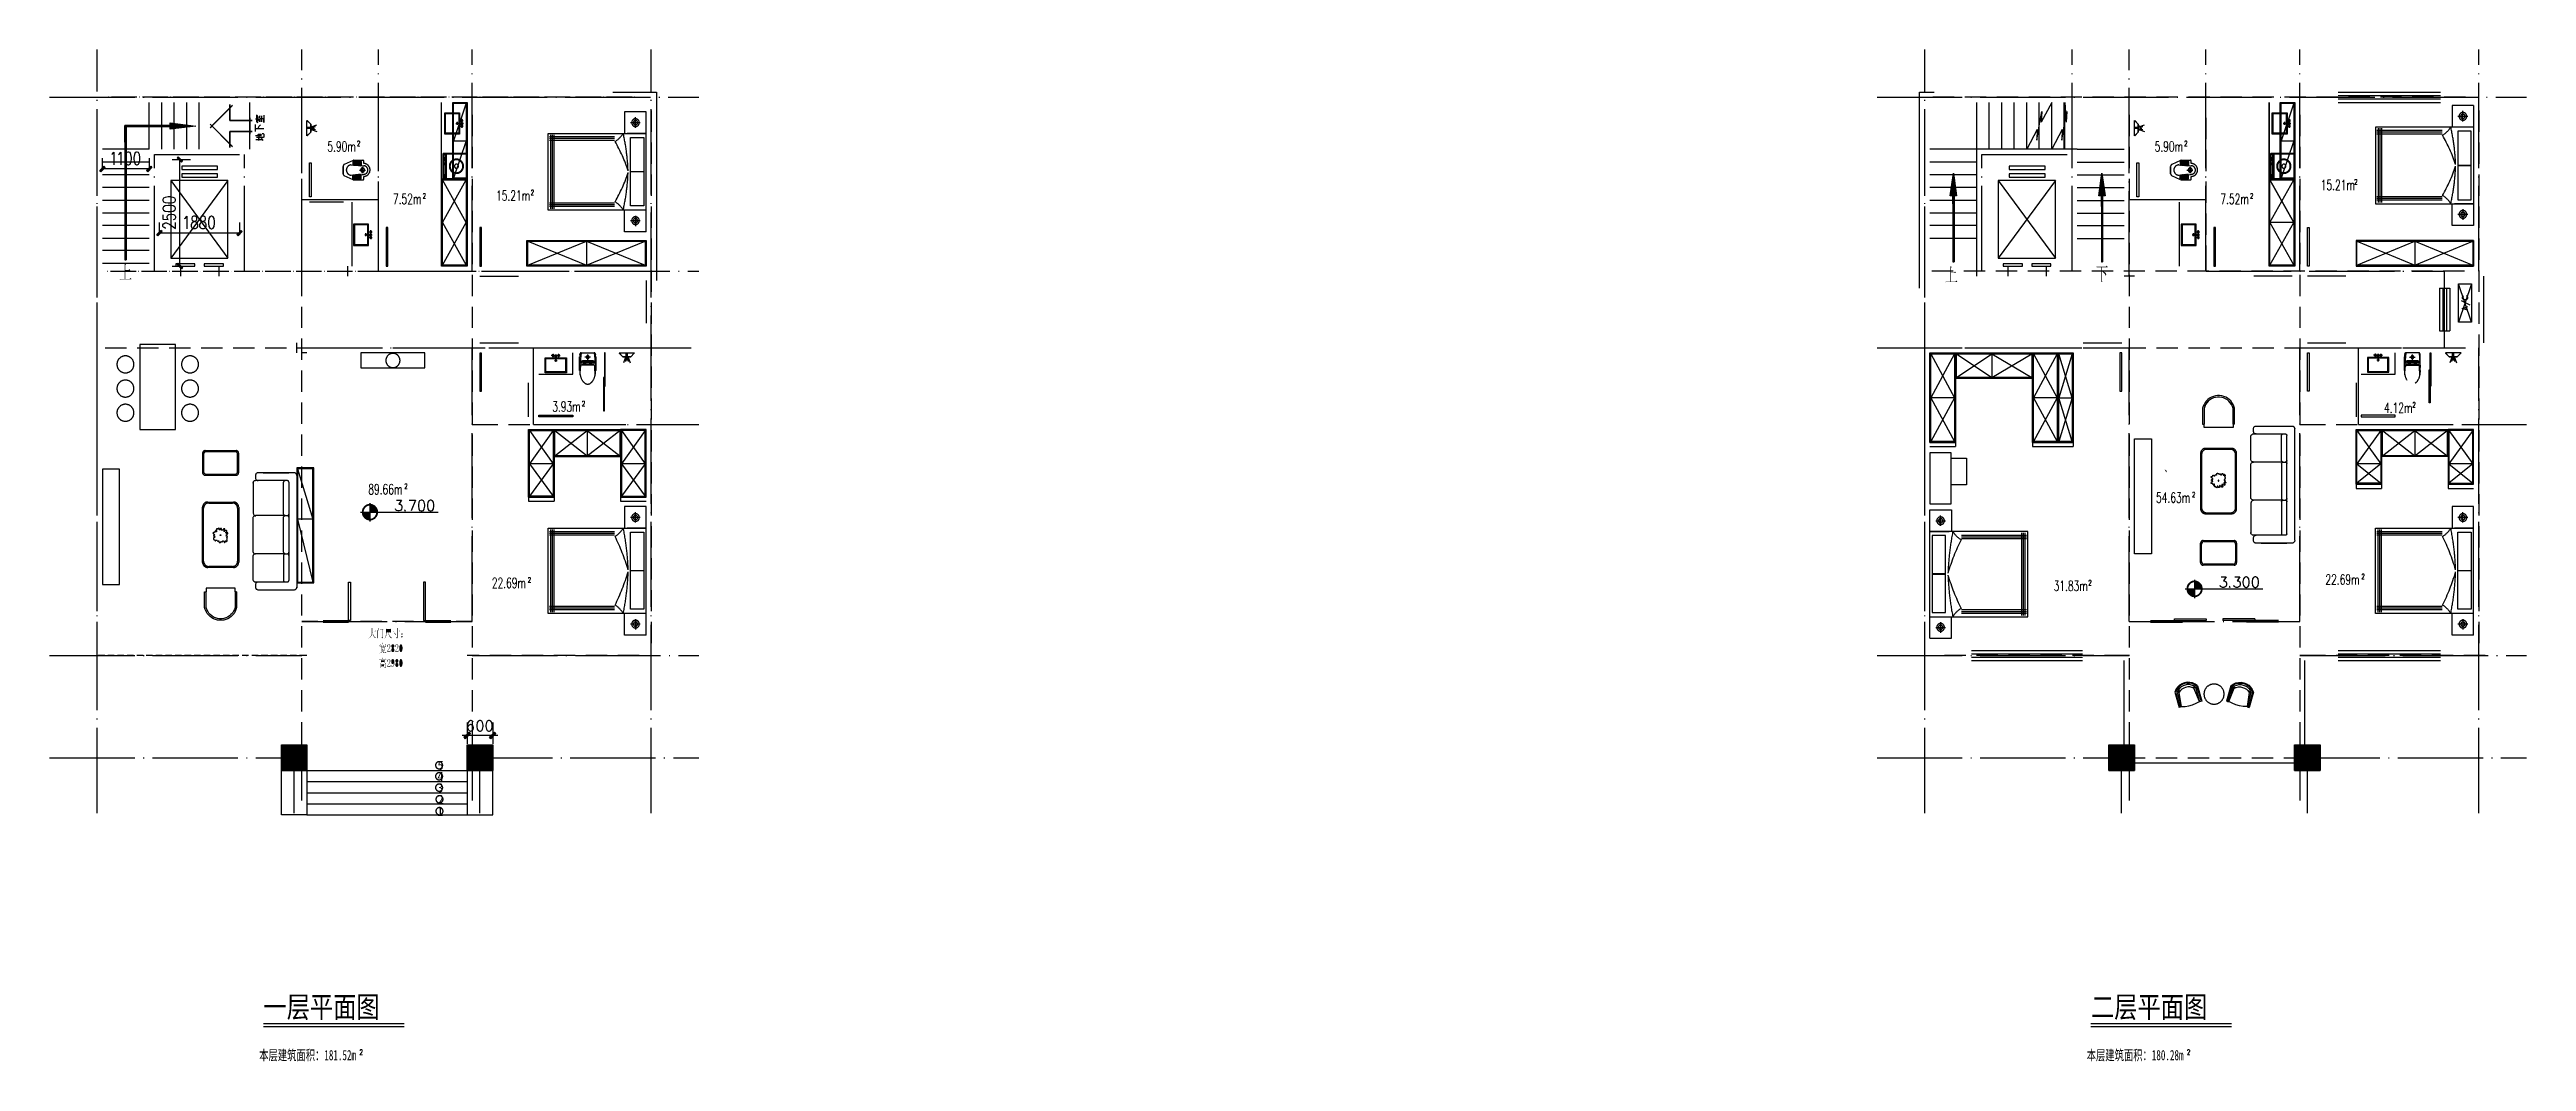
# Model space of a CAD drawing. Header units: millimetres. Extents: x -1120 to 100154, y -9529 to 14223.
# Drawn here: x -1120 to 57009, y -9529 to 14221 of the extents above; entities that cross this region are included whole.
import ezdxf

# ---------------------------------------------------------------- set-up
doc = ezdxf.new("R2010")
doc.units = ezdxf.units.MM
doc.linetypes.add('DOTE', pattern=[2.42, 2, -0.2, 0.02, -0.2])
for name, color, linetype in [('A-DOTE', 1, 'Continuous'), ('A-房间名称', 7, 'Continuous'), ('A-立面看线', 7, 'Continuous')]:
    doc.layers.add(name, color=color, linetype=linetype)
doc.styles.add('_TCH_WINDOW', font='SIMPLEX', dxfattribs={"bigfont": 'GBCBIG'})
doc.styles.add('BCP_PENDING_CN', font='')
doc.styles.get('BCP_PENDING_CN').set_extended_font_data('SimSun')

msp = doc.modelspace()

# ---------------------------------------------------------------- texts
at = {"layer": 'A-房间名称'}
for s, height, style, width, p in [('5.90m', 240, '_TCH_WINDOW', 0.65, (5400, 11826)), ('2', 120, '_TCH_WINDOW', 0.65, (6093, 11956)), ('5.90m', 240, '_TCH_WINDOW', 0.65, (48282, 11826)), ('2', 120, '_TCH_WINDOW', 0.65, (48975, 11956)), ('15.21m', 240, '_TCH_WINDOW', 0.65, (52182, 10923)), ('2', 120, '_TCH_WINDOW', 0.65, (52964, 11053)), ('7.52m', 240, '_TCH_WINDOW', 0.65, (6939, 10595)), ('2', 120, '_TCH_WINDOW', 0.65, (7633, 10725)), ('15.21m', 240, '_TCH_WINDOW', 0.65, (9359, 10675)), ('2', 120, '_TCH_WINDOW', 0.65, (10172, 10805)), ('7.52m', 240, '_TCH_WINDOW', 0.65, (49827, 10595)), ('2', 120, '_TCH_WINDOW', 0.65, (50520, 10725)), ('3.93m', 240, '_TCH_WINDOW', 0.65, (10677, 5722)), ('2', 120, '_TCH_WINDOW', 0.65, (11370, 5852)), ('4.12m', 240, '_TCH_WINDOW', 0.65, (53666, 5691)), ('2', 120, '_TCH_WINDOW', 0.65, (54330, 5821)), ('89.66m', 240, '_TCH_WINDOW', 0.65, (6360, 3780)), ('2', 120, '_TCH_WINDOW', 0.65, (7202, 3910)), ('54.63m', 240, '_TCH_WINDOW', 0.65, (48317, 3585)), ('2', 120, '_TCH_WINDOW', 0.65, (49159, 3715)), ('22.69m', 240, '_TCH_WINDOW', 0.65, (9260, 1583)), ('2', 120, '_TCH_WINDOW', 0.65, (10102, 1713)), ('31.83m', 240, '_TCH_WINDOW', 0.65, (45912, 1514)), ('2', 120, '_TCH_WINDOW', 0.65, (46725, 1644)), ('22.69m', 240, '_TCH_WINDOW', 0.65, (52291, 1662)), ('2', 120, '_TCH_WINDOW', 0.65, (53133, 1792)), ('一层平面图', 500, 'BCP_PENDING_CN', 0.8, (3900, -8500)), ('二层平面图', 500, 'BCP_PENDING_CN', 0.8, (46788, -8500)), ('本层建筑面积：181.52m', 240, 'BCP_PENDING_CN', 0.65, (3800, -9500)), ('2', 120, '_TCH_WINDOW', 0.65, (6153, -9370)), ('本层建筑面积：180.28m', 240, 'BCP_PENDING_CN', 0.65, (46688, -9500)), ('2', 120, '_TCH_WINDOW', 0.65, (49040, -9370))]:
    msp.add_text(s, height=height, dxfattribs=dict(at, style=style, width=width)).set_placement(p)
at = {"layer": 'A-立面看线'}
for s, p in [('4', (7982, -2944)), ('5', (7982, -2685)), ('3', (7975, -3210)), ('2', (7986, -3486)), ('1', (7975, -3765))]:
    msp.add_text(s, height=215, dxfattribs=at).set_placement(p)

# ---------------------------------------------------------------- hatches: boundary and pattern name
at = {"layer": 'A-立面看线'}
for points in [[(3114, 12856), (2692, 12428), (2685, 12428)], [(3110, 12845), (3114, 12856), (2692, 12428)], [(3114, 12560), (3110, 12845), (3114, 12856)], [(3110, 12556), (3114, 12560), (3110, 12845)], [(648, 9288), (679, 9288), (648, 12439)], [(679, 9288), (648, 12439), (679, 12410)], [(648, 12439), (679, 12410), (1713, 12439)], [(679, 12410), (1713, 12439), (1713, 12410)], [(1713, 12499), (2311, 12426), (1713, 12349)], [(2692, 12428), (2685, 12428), (3110, 12010)], [(2685, 12428), (3110, 12010), (3114, 11997)], [(3578, 12556), (3582, 12560), (3110, 12556)], [(3582, 12560), (3110, 12556), (3114, 12560)], [(3110, 12010), (3114, 11997), (3110, 12297)], [(3114, 11997), (3110, 12297), (3114, 12293)], [(3110, 12297), (3114, 12293), (3578, 12297)], [(3114, 12293), (3578, 12297), (3582, 12293)], [(3582, 12293), (3578, 12556), (3582, 12560)], [(3578, 12297), (3582, 12293), (3578, 12556)], [(2002, 11605), (1874, 11677), (1902, 11705)], [(1974, 11577), (2002, 11605), (1874, 11677)], [(157, 11481), (85, 11353), (57, 11381)], [(185, 11453), (157, 11481), (85, 11353)], [(1156, 11381), (1184, 11353), (1256, 11481)], [(1184, 11353), (1256, 11481), (1284, 11453)], [(43487, 10787), (43561, 11320), (43635, 10787)], [(46973, 10787), (47047, 11320), (47123, 10787)], [(43546, 9240), (43576, 9240), (43546, 10787)], [(43576, 9240), (43546, 10787), (43576, 10787)], [(47032, 9240), (47062, 9240), (47032, 10787)], [(47062, 9240), (47032, 10787), (47062, 10787)], [(1495, 9977), (1423, 9849), (1395, 9877)], [(1523, 9949), (1495, 9977), (1423, 9849)], [(3275, 9877), (3303, 9849), (3375, 9977)], [(3303, 9849), (3375, 9977), (3403, 9949)], [(640, 9198), (675, 9177), (659, 9164), (659, 9046), (733, 9046), (751, 9072), (777, 9035), (659, 9035), (659, 8837), (762, 8837), (781, 8863), (807, 8826), (561, 8826), (559, 8826), (555, 8826), (553, 8824), (548, 8824), (546, 8824), (542, 8824), (540, 8822), (537, 8822), (533, 8820), (533, 8820), (520, 8837), (642, 8837), (642, 9131), (642, 9135), (642, 9140), (642, 9144), (642, 9148), (642, 9153), (642, 9157), (642, 9161), (642, 9166), (642, 9170), (642, 9174), (642, 9181), (640, 9185), (640, 9190), (640, 9194), (640, 9198), (640, 9198)], [(1902, 9205), (1874, 9177), (2002, 9105)], [(1874, 9177), (2002, 9105), (1974, 9076)], [(43487, 9137), (43522, 9118), (43507, 9103), (43507, 8985), (43581, 8985), (43598, 9011), (43624, 8974), (43507, 8974), (43507, 8776), (43609, 8776), (43629, 8804), (43655, 8765), (43409, 8765), (43407, 8765), (43402, 8765), (43400, 8765), (43396, 8765), (43394, 8763), (43389, 8763), (43387, 8763), (43385, 8761), (43380, 8761), (43380, 8761), (43370, 8776), (43489, 8776), (43489, 9072), (43489, 9076), (43489, 9081), (43489, 9085), (43489, 9090), (43489, 9094), (43489, 9098), (43489, 9103), (43489, 9107), (43489, 9111), (43489, 9116), (43489, 9120), (43489, 9124), (43489, 9129), (43487, 9133), (43487, 9137), (43487, 9137)], [(46912, 9124), (47141, 9124), (47158, 9150), (47184, 9113), (47049, 9113), (47049, 9022), (47056, 9020), (47060, 9018), (47065, 9016), (47069, 9013), (47073, 9011), (47078, 9009), (47082, 9009), (47084, 9007), (47089, 9005), (47093, 9003), (47095, 9000), (47099, 8998), (47102, 8998), (47106, 8996), (47108, 8994), (47112, 8992), (47115, 8992), (47117, 8989), (47119, 8987), (47121, 8985), (47123, 8985), (47126, 8983), (47128, 8981), (47130, 8981), (47130, 8979), (47132, 8979), (47134, 8976), (47134, 8974), (47136, 8974), (47136, 8972), (47139, 8968), (47141, 8963), (47143, 8959), (47145, 8957), (47145, 8952), (47145, 8948), (47147, 8944), (47147, 8942), (47147, 8939), (47147, 8935), (47147, 8931), (47145, 8926), (47145, 8926), (47143, 8920), (47141, 8915), (47139, 8915), (47139, 8915), (47136, 8915), (47136, 8915), (47134, 8918), (47132, 8920), (47130, 8924), (47128, 8929), (47123, 8933), (47121, 8937), (47121, 8939), (47119, 8942), (47117, 8944), (47117, 8948), (47115, 8950), (47112, 8952), (47110, 8955), (47108, 8957), (47106, 8959), (47104, 8961), (47102, 8966), (47099, 8968), (47097, 8970), (47095, 8972), (47093, 8974), (47091, 8979), (47089, 8981), (47084, 8983), (47082, 8985), (47080, 8989), (47075, 8992), (47073, 8994), (47069, 8996), (47067, 9000), (47062, 9003), (47060, 9005), (47056, 9009), (47052, 9011), (47049, 9013), (47049, 8835), (47049, 8828), (47049, 8824), (47049, 8818), (47049, 8813), (47049, 8809), (47049, 8804), (47049, 8800), (47049, 8796), (47052, 8791), (47052, 8787), (47052, 8783), (47052, 8778), (47052, 8774), (47052, 8772), (47030, 8761), (47030, 8767), (47030, 8772), (47030, 8778), (47030, 8785), (47030, 8789), (47032, 8796), (47032, 8800), (47032, 8807), (47032, 8811), (47032, 8815), (47032, 8820), (47032, 8824), (47032, 8828), (47032, 8831), (47032, 8835), (47032, 8839), (47032, 8841), (47032, 8844), (47032, 8848), (47032, 8850), (47032, 9113), (46954, 9113), (46949, 9113), (46947, 9113), (46943, 9113), (46941, 9113), (46936, 9111), (46934, 9111), (46930, 9111), (46928, 9109), (46925, 9109), (46923, 9109), (46912, 9124)], [(48520, 4354), (48523, 4359), (48527, 4357), (48531, 4357), (48536, 4354), (48538, 4352), (48542, 4350), (48544, 4348), (48547, 4348), (48549, 4346), (48551, 4343), (48553, 4343), (48555, 4341), (48557, 4339), (48560, 4335), (48562, 4333), (48564, 4328), (48564, 4324), (48564, 4322), (48564, 4320), (48564, 4317), (48564, 4313), (48562, 4309), (48562, 4304), (48560, 4300), (48557, 4296), (48555, 4293), (48555, 4293), (48553, 4296), (48551, 4298), (48549, 4300), (48549, 4306), (48547, 4309), (48547, 4311), (48544, 4315), (48544, 4317), (48542, 4322), (48540, 4324), (48538, 4328), (48536, 4330), (48533, 4335), (48531, 4337), (48529, 4341), (48527, 4346), (48525, 4348), (48523, 4352), (48520, 4354), (48520, 4354)], [(6398, 3527), (6398, 3523), (6435, 3523)], [(6398, 3512), (6470, 3512), (6398, 3523)], [(6470, 3512), (6398, 3523), (6435, 3523)], [(6398, 3490), (6502, 3490), (6398, 3512)], [(6502, 3490), (6398, 3512), (6470, 3512)], [(6398, 3464), (6528, 3464), (6398, 3490)], [(6528, 3464), (6398, 3490), (6502, 3490)], [(6235, 3325), (6398, 3325), (6230, 3362)], [(6398, 3325), (6230, 3362), (6398, 3362)], [(6248, 3288), (6398, 3288), (6235, 3325)], [(6398, 3288), (6235, 3325), (6398, 3325)], [(6267, 3258), (6398, 3258), (6248, 3288)], [(6398, 3258), (6248, 3288), (6398, 3288)], [(6293, 3232), (6398, 3232), (6267, 3258)], [(6398, 3232), (6267, 3258), (6398, 3258)], [(6326, 3212), (6398, 3212), (6293, 3232)], [(6398, 3212), (6293, 3232), (6398, 3232)], [(6326, 3212), (6361, 3199), (6398, 3199)], [(6326, 3212), (6398, 3212), (6398, 3199)], [(6361, 3199), (6398, 3199), (6398, 3195)], [(6398, 3434), (6548, 3434), (6398, 3464)], [(6548, 3434), (6398, 3464), (6528, 3464)], [(6398, 3399), (6561, 3399), (6398, 3434)], [(6561, 3399), (6398, 3434), (6548, 3434)], [(6398, 3362), (6565, 3362), (6398, 3399)], [(6565, 3362), (6398, 3399), (6561, 3399)], [(49056, 1525), (49219, 1525), (49051, 1562)], [(49219, 1525), (49051, 1562), (49219, 1562)], [(49069, 1488), (49219, 1488), (49056, 1525)], [(49219, 1488), (49056, 1525), (49219, 1525)], [(49088, 1458), (49219, 1458), (49069, 1488)], [(49219, 1458), (49069, 1488), (49219, 1488)], [(49114, 1432), (49219, 1432), (49088, 1458)], [(49219, 1432), (49088, 1458), (49219, 1458)], [(49145, 1412), (49219, 1412), (49114, 1432)], [(49219, 1412), (49114, 1432), (49219, 1432)], [(49145, 1412), (49182, 1399), (49219, 1399)], [(49145, 1412), (49219, 1412), (49219, 1399)], [(49182, 1399), (49219, 1399), (49219, 1395)], [(49219, 1728), (49219, 1723), (49256, 1723)], [(49219, 1713), (49291, 1713), (49219, 1723)], [(49291, 1713), (49219, 1723), (49256, 1723)], [(49219, 1693), (49321, 1693), (49219, 1713)], [(49321, 1693), (49219, 1713), (49291, 1713)], [(49219, 1665), (49350, 1665), (49219, 1693)], [(49350, 1665), (49219, 1693), (49321, 1693)], [(49219, 1634), (49369, 1634), (49219, 1665)], [(49369, 1634), (49219, 1665), (49350, 1665)], [(49219, 1599), (49380, 1599), (49219, 1634)], [(49380, 1599), (49219, 1634), (49369, 1634)], [(49219, 1562), (49384, 1562), (49219, 1599)], [(49384, 1562), (49219, 1599), (49380, 1599)], [(6443, 570), (6443, 574), (6443, 579), (6443, 583), (6443, 588), (6443, 590), (6443, 594), (6443, 596), (6443, 601), (6443, 603), (6443, 607), (6443, 609), (6443, 614), (6443, 616), (6443, 618), (6443, 620), (6443, 622), (6443, 627), (6443, 629), (6443, 631), (6443, 633), (6443, 635), (6443, 638), (6443, 638), (6443, 640), (6443, 642), (6443, 644), (6443, 644), (6443, 646), (6461, 635), (6454, 627), (6454, 570), (6509, 570), (6522, 588), (6537, 566), (6454, 566), (6454, 557), (6454, 555), (6456, 551), (6456, 548), (6456, 546), (6456, 544), (6459, 542), (6459, 540), (6459, 537), (6461, 535), (6461, 533), (6461, 531), (6461, 527), (6463, 524), (6463, 522), (6465, 520), (6465, 518), (6465, 516), (6467, 514), (6467, 511), (6470, 509), (6470, 507), (6470, 503), (6472, 501), (6472, 498), (6474, 496), (6474, 494), (6476, 492), (6476, 490), (6478, 487), (6478, 485), (6480, 483), (6480, 479), (6483, 479), (6483, 477), (6485, 474), (6485, 472), (6487, 470), (6487, 468), (6489, 466), (6489, 464), (6491, 461), (6493, 459), (6493, 459), (6496, 457), (6496, 455), (6498, 453), (6500, 450), (6500, 450), (6502, 448), (6504, 446), (6504, 446), (6507, 444), (6509, 442), (6509, 442), (6511, 440), (6513, 437), (6515, 437), (6515, 435), (6517, 435), (6520, 433), (6522, 433), (6522, 431), (6524, 431), (6526, 429), (6528, 429), (6530, 427), (6533, 427), (6533, 427), (6535, 424), (6537, 424), (6537, 420), (6535, 420), (6533, 420), (6530, 418), (6528, 418), (6528, 418), (6526, 416), (6524, 413), (6524, 413), (6522, 411), (6522, 409), (6520, 407), (6520, 407), (6517, 409), (6515, 411), (6515, 411), (6513, 413), (6511, 416), (6511, 418), (6509, 418), (6507, 420), (6507, 422), (6504, 424), (6502, 424), (6502, 427), (6500, 429), (6498, 431), (6498, 433), (6496, 435), (6496, 435), (6493, 437), (6491, 440), (6491, 442), (6489, 444), (6489, 446), (6487, 448), (6485, 450), (6485, 453), (6483, 455), (6483, 457), (6480, 459), (6480, 461), (6478, 464), (6478, 466), (6478, 468), (6476, 470), (6476, 472), (6474, 474), (6474, 477), (6472, 479), (6472, 481), (6470, 483), (6470, 485), (6467, 487), (6467, 490), (6467, 494), (6465, 496), (6465, 498), (6463, 501), (6463, 503), (6463, 505), (6461, 507), (6461, 509), (6461, 514), (6459, 516), (6459, 518), (6459, 520), (6456, 522), (6456, 524), (6456, 527), (6456, 529), (6454, 533), (6454, 535), (6454, 537), (6454, 540), (6454, 542), (6452, 537), (6452, 535), (6452, 531), (6452, 529), (6452, 527), (6450, 522), (6450, 520), (6450, 516), (6450, 514), (6450, 511), (6448, 509), (6448, 505), (6448, 503), (6446, 501), (6446, 498), (6446, 494), (6446, 492), (6443, 490), (6443, 487), (6443, 485), (6441, 483), (6441, 481), (6441, 479), (6439, 477), (6439, 474), (6439, 472), (6437, 470), (6437, 468), (6435, 466), (6435, 464), (6433, 461), (6433, 459), (6433, 457), (6430, 455), (6430, 455), (6428, 453), (6428, 450), (6426, 448), (6426, 448), (6426, 446), (6424, 444), (6424, 444), (6422, 442), (6419, 440), (6419, 437), (6417, 437), (6417, 435), (6415, 433), (6413, 431), (6413, 431), (6411, 429), (6409, 427), (6409, 427), (6406, 424), (6404, 422), (6404, 422), (6402, 420), (6400, 418), (6398, 418), (6398, 416), (6396, 416), (6393, 413), (6391, 411), (6389, 411), (6389, 409), (6387, 409), (6385, 407), (6382, 407), (6380, 405), (6380, 405), (6378, 403), (6376, 403), (6374, 400), (6372, 400), (6369, 398), (6367, 398), (6367, 403), (6369, 403), (6372, 405), (6372, 407), (6374, 407), (6376, 409), (6378, 409), (6380, 411), (6380, 411), (6382, 413), (6385, 416), (6387, 416), (6387, 418), (6389, 420), (6391, 420), (6393, 422), (6393, 424), (6396, 424), (6398, 427), (6398, 429), (6400, 429), (6402, 431), (6402, 433), (6404, 435), (6406, 435), (6406, 437), (6409, 440), (6409, 442), (6411, 442), (6411, 444), (6413, 446), (6415, 448), (6415, 450), (6417, 453), (6417, 455), (6419, 457), (6422, 459), (6422, 461), (6424, 464), (6424, 466), (6426, 468), (6426, 470), (6426, 472), (6428, 474), (6428, 477), (6430, 479), (6430, 481), (6430, 483), (6433, 485), (6433, 487), (6433, 492), (6435, 494), (6435, 496), (6435, 498), (6435, 498), (6437, 501), (6437, 503), (6437, 507), (6437, 509), (6439, 511), (6439, 514), (6439, 516), (6439, 518), (6439, 522), (6439, 524), (6441, 527), (6441, 529), (6441, 533), (6441, 535), (6441, 537), (6441, 540), (6441, 542), (6443, 546), (6443, 548), (6443, 551), (6443, 553), (6443, 557), (6443, 559), (6443, 561), (6443, 566), (6443, 566), (6385, 566), (6376, 564), (6369, 570), (6443, 570)], [(6574, 403), (6574, 403), (6576, 405), (6576, 407), (6576, 407), (6576, 409), (6576, 411), (6576, 411), (6576, 413), (6576, 416), (6576, 418), (6576, 420), (6576, 422), (6576, 424), (6576, 427), (6576, 429), (6576, 431), (6576, 433), (6576, 437), (6576, 440), (6576, 442), (6576, 446), (6576, 448), (6576, 453), (6576, 455), (6576, 459), (6576, 461), (6576, 466), (6576, 470), (6576, 472), (6576, 477), (6576, 481), (6576, 485), (6576, 490), (6576, 494), (6576, 496), (6576, 501), (6576, 505), (6576, 507), (6576, 511), (6576, 516), (6576, 518), (6576, 522), (6576, 527), (6576, 529), (6576, 533), (6576, 535), (6576, 540), (6576, 542), (6576, 546), (6576, 548), (6576, 551), (6576, 555), (6576, 557), (6576, 559), (6576, 561), (6576, 566), (6576, 568), (6576, 570), (6576, 572), (6576, 574), (6576, 577), (6576, 579), (6576, 581), (6576, 583), (6576, 585), (6576, 588), (6576, 590), (6576, 592), (6576, 592), (6576, 594), (6576, 596), (6574, 598), (6574, 598), (6594, 585), (6587, 579), (6587, 440), (6587, 437), (6587, 435), (6587, 431), (6587, 429), (6587, 427), (6587, 422), (6587, 420), (6587, 418), (6587, 416), (6587, 413), (6587, 411), (6587, 409), (6574, 403)], [(6589, 642), (6594, 640), (6596, 640), (6598, 638), (6600, 635), (6602, 633), (6604, 631), (6607, 631), (6607, 629), (6609, 627), (6611, 627), (6611, 625), (6613, 625), (6613, 622), (6613, 622), (6613, 620), (6613, 620), (6615, 618), (6615, 616), (6615, 614), (6615, 609), (6615, 609), (6615, 607), (6615, 605), (6615, 603), (6615, 601), (6613, 598), (6613, 598), (6611, 594), (6611, 592), (6609, 592), (6609, 592), (6609, 592), (6607, 592), (6607, 594), (6604, 598), (6604, 601), (6604, 601), (6604, 603), (6604, 605), (6602, 607), (6602, 609), (6602, 611), (6600, 614), (6600, 616), (6600, 618), (6598, 620), (6598, 622), (6596, 625), (6596, 627), (6594, 631), (6594, 633), (6591, 635), (6589, 638), (6589, 640), (6589, 642)], [(6633, 614), (6696, 614), (6700, 625), (6713, 611), (6709, 603), (6709, 435), (6709, 433), (6709, 431), (6707, 429), (6707, 427), (6707, 424), (6707, 422), (6707, 420), (6705, 418), (6705, 416), (6702, 413), (6702, 411), (6700, 411), (6700, 409), (6698, 407), (6696, 407), (6696, 405), (6694, 405), (6691, 403), (6689, 403), (6689, 405), (6689, 407), (6689, 409), (6689, 409), (6687, 411), (6687, 413), (6687, 416), (6685, 416), (6683, 418), (6683, 420), (6681, 420), (6678, 422), (6678, 422), (6676, 424), (6674, 424), (6672, 427), (6670, 427), (6665, 427), (6665, 429), (6665, 431), (6668, 431), (6670, 431), (6672, 431), (6674, 431), (6676, 431), (6678, 431), (6681, 431), (6683, 429), (6685, 429), (6685, 429), (6687, 429), (6689, 429), (6689, 429), (6691, 429), (6691, 429), (6694, 431), (6694, 431), (6696, 433), (6696, 435), (6696, 437), (6696, 440), (6696, 442), (6696, 607), (6657, 607), (6655, 607), (6652, 607), (6650, 607), (6648, 607), (6646, 607), (6644, 607), (6644, 607), (6641, 605), (6639, 605), (6639, 605), (6633, 614)], [(6890, 609), (6890, 607), (6890, 603), (6890, 601), (6890, 598), (6890, 596), (6890, 592), (6890, 590), (6890, 588), (6890, 585), (6890, 581), (6890, 579), (6890, 577), (6890, 577), (6890, 574), (6890, 572), (6890, 570), (6890, 568), (6890, 566), (6890, 561), (6890, 559), (6890, 557), (6890, 555), (6890, 551), (6890, 548), (6892, 546), (6892, 542), (6892, 540), (6892, 535), (6881, 531), (6881, 546), (6833, 546), (6833, 544), (6835, 542), (6835, 537), (6835, 535), (6837, 531), (6837, 529), (6837, 527), (6837, 524), (6839, 520), (6839, 518), (6839, 516), (6842, 514), (6842, 509), (6842, 507), (6844, 505), (6844, 503), (6846, 501), (6846, 498), (6846, 496), (6848, 494), (6848, 492), (6850, 490), (6850, 487), (6850, 485), (6853, 483), (6853, 481), (6855, 479), (6855, 477), (6857, 474), (6857, 472), (6859, 470), (6859, 468), (6861, 468), (6861, 466), (6863, 464), (6863, 461), (6866, 461), (6866, 459), (6868, 457), (6870, 455), (6870, 453), (6872, 450), (6874, 450), (6874, 448), (6876, 446), (6879, 444), (6879, 444), (6881, 442), (6883, 440), (6883, 440), (6885, 437), (6887, 435), (6890, 435), (6890, 433), (6892, 433), (6894, 431), (6896, 431), (6896, 429), (6898, 429), (6900, 427), (6903, 427), (6905, 424), (6905, 424), (6907, 422), (6909, 422), (6911, 420), (6913, 420), (6916, 420), (6916, 420), (6916, 416), (6913, 416), (6911, 413), (6909, 413), (6907, 413), (6905, 411), (6905, 411), (6903, 409), (6900, 407), (6900, 407), (6898, 405), (6898, 403), (6898, 400), (6896, 403), (6894, 405), (6892, 407), (6890, 407), (6890, 409), (6887, 411), (6885, 413), (6883, 413), (6883, 416), (6881, 418), (6879, 420), (6876, 420), (6876, 422), (6874, 424), (6872, 427), (6872, 429), (6870, 431), (6868, 431), (6868, 433), (6866, 435), (6866, 437), (6863, 440), (6863, 442), (6861, 442), (6859, 444), (6859, 446), (6857, 448), (6857, 450), (6855, 453), (6855, 455), (6853, 457), (6853, 459), (6853, 461), (6850, 464), (6850, 466), (6848, 468), (6848, 468), (6848, 472), (6846, 474), (6846, 477), (6844, 479), (6844, 481), (6842, 483), (6842, 485), (6842, 490), (6839, 492), (6839, 494), (6839, 496), (6837, 498), (6837, 501), (6837, 503), (6835, 507), (6835, 509), (6835, 511), (6835, 514), (6833, 516), (6833, 518), (6833, 522), (6833, 524), (6831, 527), (6831, 529), (6831, 531), (6831, 533), (6831, 537), (6831, 540), (6829, 542), (6829, 544), (6829, 546), (6789, 546), (6789, 544), (6789, 540), (6789, 537), (6789, 533), (6789, 531), (6789, 527), (6789, 524), (6787, 520), (6787, 518), (6787, 514), (6787, 511), (6787, 509), (6787, 505), (6787, 503), (6787, 501), (6787, 498), (6787, 494), (6785, 492), (6785, 490), (6785, 487), (6785, 485), (6785, 483), (6785, 479), (6783, 477), (6783, 474), (6783, 472), (6783, 470), (6783, 468), (6783, 466), (6781, 464), (6781, 464), (6781, 461), (6781, 459), (6779, 457), (6779, 455), (6779, 453), (6776, 450), (6776, 448), (6776, 446), (6774, 444), (6774, 442), (6774, 440), (6772, 440), (6772, 437), (6770, 435), (6770, 433), (6768, 431), (6768, 429), (6765, 427), (6765, 424), (6763, 422), (6761, 420), (6761, 418), (6759, 416), (6759, 413), (6757, 411), (6755, 411), (6752, 409), (6752, 407), (6750, 405), (6748, 403), (6748, 400), (6746, 398), (6744, 396), (6744, 396), (6742, 400), (6744, 403), (6744, 405), (6746, 407), (6748, 409), (6748, 411), (6750, 413), (6752, 416), (6752, 418), (6755, 420), (6755, 422), (6757, 424), (6757, 427), (6759, 429), (6759, 431), (6761, 433), (6761, 435), (6763, 437), (6763, 440), (6763, 442), (6765, 444), (6765, 446), (6765, 446), (6768, 448), (6768, 450), (6768, 453), (6770, 455), (6770, 457), (6770, 459), (6770, 464), (6772, 466), (6772, 468), (6772, 470), (6772, 472), (6774, 474), (6774, 479), (6774, 481), (6774, 483), (6774, 485), (6774, 490), (6776, 492), (6776, 494), (6776, 498), (6776, 501), (6776, 503), (6776, 505), (6776, 507), (6776, 507), (6776, 509), (6776, 511), (6776, 514), (6776, 516), (6776, 516), (6776, 518), (6776, 520), (6776, 522), (6776, 524), (6776, 527), (6779, 529), (6779, 531), (6779, 533), (6779, 535), (6779, 537), (6779, 540), (6779, 544), (6779, 546), (6779, 548), (6779, 551), (6779, 553), (6779, 557), (6779, 559), (6779, 561), (6779, 566), (6779, 568), (6779, 570), (6779, 574), (6779, 577), (6779, 581), (6779, 583), (6779, 588), (6779, 590), (6779, 594), (6779, 598), (6779, 601), (6779, 605), (6779, 609), (6779, 611), (6776, 616), (6776, 620), (6776, 625), (6776, 627), (6776, 629), (6789, 620), (6879, 620), (6885, 631), (6896, 616), (6890, 609)], [(6789, 614), (6789, 553), (6881, 553), (6881, 614), (6789, 614)], [(7005, 429), (7007, 429), (7011, 429), (7014, 427), (7016, 427), (7018, 427), (7020, 427), (7022, 427), (7024, 427), (7027, 427), (7029, 427), (7029, 427), (7031, 424), (7031, 424), (7033, 427), (7033, 427), (7033, 427), (7035, 427), (7035, 427), (7037, 429), (7037, 431), (7037, 433), (7037, 437), (7037, 437), (7037, 564), (6959, 564), (6957, 564), (6955, 564), (6953, 561), (6950, 561), (6948, 561), (6948, 561), (6946, 561), (6944, 561), (6942, 559), (6942, 559), (6935, 568), (7037, 568), (7037, 611), (7037, 616), (7037, 618), (7037, 620), (7037, 622), (7037, 627), (7037, 629), (7037, 631), (7037, 633), (7037, 638), (7037, 640), (7037, 642), (7037, 644), (7037, 644), (7057, 633), (7051, 625), (7051, 568), (7077, 568), (7088, 585), (7103, 564), (7051, 564), (7051, 427), (7048, 422), (7048, 420), (7048, 418), (7048, 416), (7048, 413), (7046, 411), (7046, 411), (7044, 409), (7044, 407), (7042, 405), (7042, 403), (7040, 403), (7037, 400), (7035, 400), (7033, 398), (7031, 398), (7031, 398), (7031, 400), (7031, 403), (7031, 403), (7029, 405), (7029, 407), (7029, 407), (7027, 409), (7024, 411), (7024, 411), (7022, 413), (7020, 413), (7020, 416), (7018, 418), (7016, 418), (7014, 420), (7011, 420), (7007, 422), (7005, 422), (7005, 424), (7005, 429)], [(6752, 228), (6761, 250), (6641, 250), (6641, 248), (6641, 244), (6641, 242), (6641, 239), (6641, 237), (6641, 235), (6639, 233), (6639, 231), (6639, 228), (6637, 226), (6637, 224), (6635, 224), (6633, 222), (6633, 222), (6631, 222), (6628, 224), (6626, 224), (6624, 226), (6624, 226), (6624, 226), (6624, 228), (6626, 231), (6626, 233), (6628, 235), (6628, 237), (6628, 239), (6631, 242), (6631, 242), (6631, 244), (6633, 248), (6633, 250), (6633, 252), (6635, 255), (6635, 257), (6635, 261), (6635, 263), (6637, 268), (6637, 270), (6637, 270), (6639, 270), (6641, 257), (6761, 257), (6768, 268), (6779, 248), (6779, 248), (6776, 248), (6776, 248), (6774, 248), (6772, 246), (6772, 246), (6770, 244), (6768, 244), (6768, 242), (6765, 239), (6763, 239), (6761, 237), (6761, 235), (6759, 233), (6757, 231), (6755, 226), (6755, 226), (6752, 228)], [(6726, 209), (6726, 207), (6726, 205), (6726, 202), (6726, 200), (6726, 196), (6726, 194), (6726, 191), (6718, 185), (6718, 209), (6683, 209), (6683, 191), (6672, 185), (6672, 189), (6672, 194), (6672, 196), (6672, 198), (6672, 202), (6672, 205), (6672, 207), (6672, 209), (6672, 209), (6641, 209), (6631, 207), (6624, 215), (6672, 215), (6672, 220), (6672, 222), (6672, 226), (6672, 228), (6672, 231), (6672, 235), (6672, 237), (6672, 239), (6672, 242), (6672, 244), (6672, 246), (6672, 246), (6687, 237), (6683, 228), (6683, 215), (6718, 215), (6718, 218), (6718, 220), (6718, 224), (6718, 226), (6718, 228), (6715, 231), (6715, 235), (6715, 237), (6715, 239), (6715, 242), (6715, 246), (6733, 235), (6726, 228), (6726, 215), (6752, 215), (6763, 231), (6776, 209), (6726, 209)], [(6694, 165), (6713, 152), (6705, 146), (6705, 144), (6705, 141), (6705, 139), (6702, 135), (6702, 133), (6702, 131), (6702, 128), (6700, 126), (6700, 124), (6700, 120), (6698, 118), (6698, 115), (6698, 113), (6696, 111), (6696, 109), (6696, 104), (6694, 102), (6694, 102), (6694, 100), (6691, 96), (6691, 94), (6689, 91), (6689, 89), (6687, 87), (6687, 85), (6685, 83), (6685, 83), (6683, 81), (6681, 78), (6681, 76), (6678, 74), (6676, 74), (6676, 72), (6674, 70), (6672, 70), (6670, 67), (6670, 67), (6670, 67), (6668, 65), (6665, 65), (6665, 65), (6663, 63), (6661, 63), (6661, 61), (6659, 61), (6657, 61), (6655, 59), (6655, 59), (6652, 59), (6650, 57), (6648, 57), (6646, 57), (6644, 54), (6641, 54), (6639, 54), (6639, 54), (6637, 52), (6635, 52), (6633, 52), (6631, 50), (6628, 50), (6624, 50), (6624, 50), (6624, 54), (6626, 54), (6628, 57), (6631, 57), (6633, 57), (6635, 59), (6637, 59), (6639, 61), (6641, 61), (6644, 61), (6646, 63), (6648, 63), (6650, 65), (6652, 65), (6652, 67), (6655, 67), (6657, 67), (6659, 70), (6659, 70), (6661, 72), (6663, 72), (6663, 74), (6665, 74), (6665, 76), (6668, 76), (6668, 78), (6670, 78), (6670, 78), (6672, 81), (6672, 81), (6674, 83), (6674, 85), (6676, 87), (6676, 89), (6678, 91), (6678, 94), (6681, 96), (6681, 98), (6683, 100), (6683, 102), (6685, 104), (6685, 107), (6685, 109), (6687, 111), (6687, 115), (6689, 118), (6689, 118), (6689, 122), (6689, 124), (6691, 126), (6691, 131), (6691, 133), (6691, 135), (6691, 139), (6694, 141), (6694, 144), (6694, 146), (6694, 148), (6694, 152), (6694, 155), (6694, 157), (6694, 159), (6694, 161), (6694, 163), (6694, 165), (6694, 165)], [(6655, 96), (6655, 100), (6655, 102), (6655, 104), (6655, 109), (6655, 111), (6655, 113), (6655, 115), (6655, 120), (6655, 122), (6655, 124), (6655, 126), (6655, 131), (6655, 133), (6655, 135), (6655, 137), (6655, 139), (6655, 141), (6655, 144), (6655, 146), (6655, 148), (6655, 150), (6655, 152), (6655, 155), (6655, 159), (6655, 161), (6655, 163), (6655, 165), (6655, 170), (6655, 172), (6655, 174), (6655, 176), (6655, 181), (6655, 183), (6655, 185), (6655, 187), (6665, 181), (6735, 181), (6742, 189), (6752, 176), (6746, 170), (6746, 165), (6746, 161), (6746, 157), (6746, 152), (6746, 150), (6746, 146), (6746, 141), (6746, 139), (6746, 135), (6746, 133), (6746, 131), (6746, 128), (6746, 124), (6746, 122), (6746, 120), (6746, 118), (6746, 115), (6746, 115), (6746, 113), (6746, 111), (6746, 111), (6746, 109), (6746, 109), (6737, 100), (6737, 174), (6665, 174), (6665, 104), (6655, 96)], [(6685, 296), (6685, 298), (6687, 298), (6689, 296), (6691, 296), (6694, 294), (6696, 294), (6698, 292), (6700, 292), (6700, 289), (6702, 289), (6702, 287), (6705, 287), (6707, 285), (6707, 283), (6709, 281), (6709, 279), (6709, 276), (6709, 276), (6709, 272), (6709, 270), (6709, 268), (6707, 265), (6707, 265), (6705, 261), (6705, 259), (6702, 259), (6702, 259), (6702, 259), (6700, 261), (6700, 263), (6698, 265), (6698, 268), (6698, 270), (6698, 272), (6698, 274), (6696, 276), (6696, 279), (6694, 281), (6694, 283), (6691, 285), (6691, 285), (6689, 287), (6687, 289), (6687, 294), (6685, 296), (6685, 296), (6685, 296)], [(6724, 57), (6722, 57), (6720, 57), (6718, 57), (6715, 57), (6713, 57), (6713, 59), (6711, 59), (6711, 61), (6709, 61), (6709, 63), (6707, 65), (6707, 67), (6707, 70), (6707, 72), (6707, 74), (6707, 74), (6707, 107), (6707, 109), (6707, 111), (6707, 113), (6707, 118), (6707, 120), (6707, 122), (6707, 124), (6707, 128), (6707, 131), (6707, 133), (6707, 137), (6707, 137), (6722, 126), (6715, 118), (6715, 81), (6715, 78), (6715, 76), (6718, 74), (6718, 72), (6718, 72), (6720, 70), (6722, 70), (6722, 67), (6724, 67), (6726, 67), (6728, 67), (6757, 67), (6759, 67), (6759, 70), (6761, 70), (6763, 70), (6763, 72), (6765, 74), (6765, 76), (6765, 76), (6765, 78), (6765, 81), (6765, 81), (6765, 83), (6768, 87), (6768, 89), (6768, 91), (6768, 96), (6768, 98), (6768, 102), (6768, 107), (6768, 109), (6768, 111), (6772, 111), (6772, 109), (6772, 107), (6772, 102), (6772, 100), (6772, 98), (6772, 96), (6772, 91), (6772, 89), (6772, 87), (6772, 85), (6772, 83), (6772, 81), (6774, 78), (6774, 76), (6776, 74), (6776, 74), (6779, 72), (6781, 72), (6781, 72), (6781, 70), (6779, 67), (6779, 65), (6779, 63), (6776, 63), (6774, 61), (6774, 59), (6772, 59), (6770, 59), (6768, 57), (6768, 57), (6765, 57), (6761, 57), (6761, 57), (6724, 57)], [(6863, 215), (6863, 220), (6863, 222), (6863, 226), (6863, 228), (6863, 231), (6863, 233), (6861, 235), (6861, 239), (6861, 242), (6859, 244), (6859, 244), (6859, 246), (6857, 248), (6857, 250), (6855, 250), (6853, 252), (6853, 252), (6850, 255), (6848, 255), (6846, 255), (6844, 255), (6842, 255), (6842, 255), (6839, 255), (6837, 255), (6835, 255), (6833, 255), (6831, 252), (6829, 252), (6829, 250), (6826, 250), (6826, 250), (6824, 248), (6822, 246), (6822, 244), (6822, 242), (6820, 239), (6820, 237), (6820, 235), (6820, 231), (6820, 231), (6820, 228), (6820, 226), (6820, 224), (6822, 222), (6822, 220), (6824, 218), (6824, 215), (6824, 213), (6824, 213), (6824, 209), (6824, 207), (6822, 205), (6822, 202), (6820, 202), (6818, 202), (6818, 202), (6816, 202), (6813, 202), (6811, 205), (6811, 207), (6811, 207), (6809, 207), (6809, 209), (6809, 211), (6807, 215), (6807, 218), (6807, 220), (6807, 224), (6809, 226), (6809, 228), (6809, 231), (6809, 233), (6809, 235), (6811, 239), (6811, 242), (6813, 242), (6813, 244), (6816, 246), (6816, 248), (6818, 250), (6818, 250), (6820, 252), (6822, 255), (6824, 257), (6824, 257), (6826, 259), (6829, 259), (6831, 261), (6833, 261), (6833, 261), (6835, 261), (6837, 263), (6839, 263), (6842, 263), (6842, 263), (6844, 263), (6846, 263), (6848, 263), (6850, 261), (6853, 261), (6855, 261), (6857, 261), (6859, 259), (6859, 259), (6861, 257), (6863, 257), (6863, 255), (6866, 255), (6868, 252), (6868, 250), (6868, 250), (6870, 248), (6872, 246), (6872, 244), (6872, 242), (6874, 239), (6874, 237), (6874, 235), (6876, 233), (6876, 231), (6876, 226), (6876, 224), (6876, 222), (6876, 220), (6876, 218), (6876, 215), (6876, 213), (6876, 211), (6876, 209), (6876, 205), (6876, 202), (6874, 200), (6874, 198), (6874, 196), (6872, 194), (6872, 191), (6872, 189), (6870, 187), (6870, 185), (6868, 183), (6868, 181), (6866, 178), (6866, 176), (6863, 174), (6861, 172), (6861, 170), (6859, 170), (6859, 168), (6857, 165), (6855, 161), (6853, 159), (6853, 157), (6850, 155), (6848, 152), (6846, 150), (6846, 148), (6844, 148), (6844, 146), (6842, 144), (6839, 141), (6839, 139), (6837, 137), (6837, 135), (6835, 133), (6833, 133), (6833, 131), (6831, 128), (6831, 126), (6831, 126), (6829, 124), (6829, 122), (6826, 122), (6826, 118), (6824, 115), (6822, 113), (6820, 111), (6820, 109), (6818, 107), (6818, 104), (6816, 102), (6816, 100), (6813, 98), (6813, 98), (6813, 96), (6857, 96), (6859, 96), (6861, 98), (6861, 98), (6863, 98), (6866, 100), (6868, 102), (6868, 104), (6870, 104), (6870, 107), (6870, 109), (6872, 111), (6872, 113), (6872, 118), (6872, 120), (6874, 122), (6874, 126), (6879, 126), (6874, 81), (6805, 81), (6805, 94), (6807, 96), (6807, 98), (6807, 100), (6809, 102), (6809, 104), (6811, 107), (6811, 109), (6813, 111), (6816, 113), (6816, 115), (6818, 118), (6818, 118), (6818, 120), (6820, 122), (6820, 124), (6822, 126), (6822, 128), (6824, 128), (6824, 131), (6826, 133), (6829, 135), (6829, 137), (6831, 139), (6831, 141), (6833, 144), (6835, 146), (6837, 148), (6837, 150), (6839, 152), (6839, 152), (6842, 155), (6844, 157), (6844, 159), (6846, 163), (6848, 165), (6848, 165), (6850, 168), (6850, 170), (6853, 172), (6853, 174), (6855, 176), (6855, 178), (6857, 181), (6857, 183), (6857, 185), (6859, 187), (6859, 189), (6861, 191), (6861, 196), (6861, 198), (6863, 200), (6863, 202), (6863, 205), (6863, 209), (6863, 211), (6863, 213), (6863, 215), (6863, 215), (6863, 215)], [(6974, 126), (6974, 124), (6974, 120), (6972, 118), (6972, 115), (6972, 113), (6972, 111), (6970, 109), (6970, 107), (6970, 102), (6968, 100), (6968, 98), (6966, 98), (6966, 96), (6964, 94), (6964, 91), (6961, 91), (6961, 89), (6959, 87), (6957, 87), (6957, 85), (6955, 83), (6953, 83), (6950, 83), (6950, 81), (6948, 81), (6946, 81), (6944, 78), (6942, 78), (6940, 78), (6937, 78), (6935, 78), (6935, 78), (6933, 78), (6933, 78), (6931, 78), (6929, 78), (6927, 81), (6924, 81), (6922, 81), (6922, 83), (6920, 83), (6918, 85), (6916, 85), (6916, 87), (6913, 87), (6911, 89), (6909, 91), (6909, 91), (6907, 94), (6907, 96), (6905, 98), (6905, 100), (6903, 102), (6903, 104), (6900, 107), (6900, 109), (6900, 111), (6898, 113), (6898, 115), (6898, 120), (6898, 122), (6898, 124), (6898, 126), (6898, 128), (6898, 133), (6898, 135), (6900, 137), (6900, 139), (6900, 141), (6900, 146), (6903, 148), (6903, 150), (6903, 152), (6905, 155), (6905, 155), (6907, 157), (6907, 159), (6909, 161), (6909, 161), (6911, 163), (6911, 165), (6913, 168), (6916, 170), (6916, 170), (6918, 172), (6920, 174), (6922, 176), (6922, 176), (6920, 178), (6920, 178), (6918, 181), (6916, 183), (6913, 185), (6913, 185), (6911, 187), (6911, 189), (6909, 191), (6909, 194), (6907, 196), (6907, 196), (6907, 198), (6905, 200), (6905, 202), (6903, 205), (6903, 207), (6903, 209), (6903, 211), (6900, 215), (6900, 218), (6900, 220), (6900, 222), (6900, 224), (6903, 228), (6903, 231), (6903, 233), (6903, 235), (6905, 237), (6905, 239), (6905, 242), (6907, 244), (6907, 246), (6909, 248), (6911, 250), (6911, 250), (6911, 252), (6913, 252), (6916, 255), (6916, 257), (6918, 257), (6920, 259), (6920, 259), (6922, 259), (6924, 261), (6927, 261), (6929, 261), (6931, 263), (6933, 263), (6935, 263), (6937, 263), (6937, 263), (6940, 263), (6942, 263), (6944, 263), (6946, 261), (6948, 261), (6948, 261), (6950, 259), (6953, 259), (6955, 259), (6955, 257), (6957, 257), (6959, 255), (6959, 252), (6961, 252), (6964, 250), (6964, 248), (6966, 246), (6966, 244), (6968, 242), (6968, 239), (6970, 237), (6970, 235), (6970, 233), (6970, 231), (6972, 228), (6972, 226), (6972, 222), (6972, 220), (6972, 220), (6972, 218), (6972, 213), (6972, 211), (6970, 209), (6970, 207), (6970, 205), (6970, 202), (6968, 200), (6968, 198), (6968, 196), (6966, 194), (6966, 194), (6964, 191), (6961, 189), (6961, 187), (6959, 185), (6959, 185), (6957, 183), (6955, 181), (6953, 181), (6950, 178), (6950, 176), (6948, 176), (6950, 174), (6953, 174), (6955, 172), (6957, 170), (6957, 168), (6959, 165), (6961, 165), (6961, 163), (6964, 161), (6964, 159), (6966, 157), (6966, 155), (6968, 155), (6968, 152), (6968, 150), (6970, 148), (6970, 146), (6972, 144), (6972, 141), (6972, 139), (6972, 137), (6972, 133), (6974, 131), (6974, 128), (6974, 126), (6974, 126)], [(6909, 124), (6909, 122), (6909, 118), (6909, 115), (6909, 113), (6909, 111), (6911, 109), (6911, 107), (6913, 104), (6913, 102), (6916, 100), (6916, 98), (6916, 96), (6918, 94), (6920, 94), (6920, 91), (6922, 89), (6924, 89), (6927, 89), (6927, 87), (6929, 87), (6931, 87), (6933, 85), (6935, 85), (6935, 85), (6937, 85), (6940, 87), (6942, 87), (6944, 87), (6946, 87), (6948, 89), (6950, 89), (6950, 89), (6953, 91), (6955, 94), (6955, 94), (6957, 96), (6957, 96), (6957, 98), (6959, 100), (6959, 102), (6959, 104), (6961, 107), (6961, 111), (6961, 113), (6961, 115), (6961, 118), (6964, 122), (6964, 122), (6961, 124), (6961, 128), (6961, 131), (6961, 133), (6961, 135), (6959, 137), (6959, 139), (6959, 141), (6957, 144), (6955, 146), (6955, 148), (6953, 148), (6953, 150), (6950, 152), (6950, 155), (6948, 155), (6948, 157), (6946, 159), (6944, 159), (6944, 161), (6942, 161), (6940, 163), (6937, 165), (6935, 165), (6935, 168), (6933, 170), (6931, 170), (6929, 172), (6927, 172), (6927, 170), (6924, 170), (6922, 168), (6920, 165), (6920, 163), (6918, 161), (6918, 159), (6916, 157), (6916, 155), (6913, 152), (6913, 150), (6913, 148), (6911, 146), (6911, 144), (6911, 141), (6909, 139), (6909, 137), (6909, 133), (6909, 131), (6909, 128), (6909, 126), (6909, 124), (6909, 124)], [(6961, 218), (6961, 222), (6961, 224), (6961, 226), (6961, 228), (6961, 233), (6959, 235), (6959, 237), (6959, 239), (6957, 242), (6957, 244), (6955, 246), (6955, 246), (6953, 248), (6953, 250), (6950, 250), (6948, 252), (6948, 252), (6946, 255), (6944, 255), (6942, 255), (6940, 255), (6937, 255), (6937, 255), (6935, 255), (6933, 255), (6931, 255), (6929, 255), (6927, 255), (6924, 252), (6924, 252), (6922, 250), (6920, 250), (6920, 248), (6918, 246), (6918, 246), (6916, 244), (6916, 239), (6913, 237), (6913, 235), (6913, 233), (6911, 231), (6911, 228), (6911, 226), (6911, 224), (6911, 222), (6911, 220), (6911, 218), (6911, 215), (6913, 213), (6913, 211), (6916, 209), (6916, 207), (6918, 205), (6918, 202), (6920, 200), (6920, 200), (6922, 200), (6922, 198), (6924, 196), (6924, 194), (6927, 194), (6929, 191), (6931, 189), (6931, 189), (6933, 187), (6935, 187), (6937, 185), (6940, 183), (6940, 183), (6942, 181), (6944, 181), (6946, 183), (6948, 183), (6948, 185), (6950, 187), (6953, 189), (6953, 189), (6955, 191), (6957, 194), (6957, 196), (6957, 196), (6959, 198), (6959, 200), (6959, 202), (6961, 207), (6961, 209), (6961, 211), (6961, 213), (6961, 215), (6961, 218), (6961, 218)], [(6968, 542), (6970, 540), (6972, 537), (6974, 535), (6977, 535), (6979, 533), (6981, 531), (6983, 529), (6983, 527), (6985, 524), (6987, 524), (6987, 522), (6990, 520), (6992, 520), (6992, 518), (6994, 516), (6994, 516), (6994, 514), (6996, 514), (6996, 511), (6996, 509), (6998, 507), (6998, 505), (7001, 503), (7001, 498), (7001, 496), (7001, 494), (7001, 494), (7001, 490), (6998, 487), (6998, 485), (6998, 483), (6996, 481), (6996, 479), (6994, 479), (6992, 477), (6992, 479), (6990, 479), (6990, 481), (6990, 485), (6987, 485), (6987, 487), (6987, 492), (6985, 494), (6985, 496), (6985, 498), (6983, 501), (6983, 503), (6983, 505), (6981, 507), (6981, 509), (6981, 511), (6979, 514), (6979, 516), (6979, 518), (6977, 520), (6977, 522), (6974, 524), (6974, 527), (6972, 529), (6972, 531), (6970, 533), (6968, 535), (6968, 540), (6968, 540), (6968, 542)], [(7053, 215), (7053, 220), (7053, 222), (7053, 226), (7053, 228), (7053, 231), (7053, 233), (7051, 235), (7051, 239), (7051, 242), (7048, 244), (7048, 244), (7048, 246), (7046, 248), (7044, 250), (7044, 250), (7042, 252), (7040, 252), (7040, 255), (7037, 255), (7035, 255), (7033, 255), (7031, 255), (7029, 255), (7027, 255), (7027, 255), (7024, 255), (7022, 255), (7020, 252), (7018, 252), (7018, 250), (7016, 250), (7016, 250), (7014, 248), (7011, 246), (7011, 244), (7009, 242), (7009, 239), (7009, 237), (7009, 235), (7009, 231), (7009, 231), (7009, 228), (7009, 226), (7009, 224), (7011, 222), (7011, 220), (7011, 218), (7014, 215), (7014, 213), (7014, 213), (7014, 209), (7014, 207), (7011, 205), (7011, 202), (7009, 202), (7007, 202), (7007, 202), (7005, 202), (7003, 202), (7001, 205), (7001, 207), (6998, 207), (6998, 207), (6998, 209), (6996, 211), (6996, 215), (6996, 218), (6996, 220), (6996, 224), (6996, 226), (6996, 228), (6998, 231), (6998, 233), (6998, 235), (7001, 239), (7001, 242), (7001, 242), (7003, 244), (7003, 246), (7005, 248), (7007, 250), (7007, 250), (7009, 252), (7011, 255), (7011, 257), (7014, 257), (7016, 259), (7018, 259), (7020, 261), (7020, 261), (7022, 261), (7024, 261), (7027, 263), (7029, 263), (7031, 263), (7031, 263), (7033, 263), (7035, 263), (7037, 263), (7040, 261), (7042, 261), (7044, 261), (7046, 261), (7046, 259), (7048, 259), (7051, 257), (7053, 257), (7053, 255), (7055, 255), (7055, 252), (7057, 250), (7057, 250), (7059, 248), (7059, 246), (7061, 244), (7061, 242), (7064, 239), (7064, 237), (7064, 235), (7064, 233), (7066, 231), (7066, 226), (7066, 224), (7066, 222), (7066, 220), (7066, 218), (7066, 215), (7066, 213), (7066, 211), (7066, 209), (7066, 205), (7064, 202), (7064, 200), (7064, 198), (7064, 196), (7061, 194), (7061, 191), (7061, 189), (7059, 187), (7059, 185), (7057, 183), (7057, 181), (7055, 178), (7053, 176), (7053, 174), (7051, 172), (7051, 170), (7048, 170), (7046, 168), (7046, 165), (7044, 161), (7042, 159), (7040, 157), (7040, 155), (7037, 152), (7035, 150), (7035, 148), (7033, 148), (7031, 146), (7031, 144), (7029, 141), (7029, 139), (7027, 137), (7024, 135), (7024, 133), (7022, 133), (7022, 131), (7020, 128), (7020, 126), (7018, 126), (7018, 124), (7016, 122), (7016, 122), (7014, 118), (7014, 115), (7011, 113), (7009, 111), (7009, 109), (7007, 107), (7005, 104), (7005, 102), (7005, 100), (7003, 98), (7003, 98), (7003, 96), (7046, 96), (7048, 96), (7051, 98), (7051, 98), (7053, 98), (7055, 100), (7055, 102), (7057, 104), (7057, 104), (7059, 107), (7059, 109), (7059, 111), (7061, 113), (7061, 118), (7061, 120), (7061, 122), (7064, 126), (7068, 126), (7064, 81), (6994, 81), (6994, 94), (6994, 96), (6996, 98), (6996, 100), (6998, 102), (6998, 104), (7001, 107), (7001, 109), (7003, 111), (7003, 113), (7005, 115), (7007, 118), (7007, 118), (7007, 120), (7009, 122), (7009, 124), (7011, 126), (7011, 128), (7014, 128), (7014, 131), (7016, 133), (7016, 135), (7018, 137), (7020, 139), (7020, 141), (7022, 144), (7024, 146), (7024, 148), (7027, 150), (7029, 152), (7029, 152), (7031, 155), (7031, 157), (7033, 159), (7035, 163), (7035, 165), (7037, 165), (7040, 168), (7040, 170), (7042, 172), (7042, 174), (7044, 176), (7044, 178), (7044, 181), (7046, 183), (7046, 185), (7048, 187), (7048, 189), (7048, 191), (7051, 196), (7051, 198), (7051, 200), (7053, 202), (7053, 205), (7053, 209), (7053, 211), (7053, 213), (7053, 215), (7053, 215), (7053, 215)], [(7127, 78), (7125, 78), (7122, 78), (7120, 78), (7120, 81), (7118, 81), (7116, 81), (7116, 83), (7114, 83), (7111, 85), (7109, 85), (7109, 87), (7107, 89), (7105, 91), (7105, 91), (7103, 94), (7103, 96), (7101, 98), (7101, 102), (7098, 102), (7098, 104), (7098, 107), (7096, 109), (7096, 111), (7096, 113), (7094, 115), (7094, 118), (7094, 120), (7092, 122), (7092, 124), (7092, 126), (7092, 128), (7092, 131), (7090, 133), (7090, 137), (7090, 139), (7090, 141), (7090, 144), (7090, 148), (7088, 150), (7088, 152), (7088, 157), (7088, 159), (7088, 163), (7088, 165), (7088, 170), (7088, 172), (7088, 174), (7088, 178), (7088, 181), (7088, 183), (7088, 187), (7088, 189), (7090, 191), (7090, 196), (7090, 198), (7090, 200), (7090, 202), (7090, 207), (7090, 209), (7092, 211), (7092, 213), (7092, 215), (7092, 218), (7094, 220), (7094, 222), (7094, 226), (7096, 228), (7096, 231), (7096, 233), (7098, 233), (7098, 235), (7098, 237), (7101, 239), (7101, 244), (7103, 246), (7103, 248), (7105, 250), (7107, 250), (7107, 252), (7109, 255), (7109, 257), (7111, 257), (7114, 259), (7116, 259), (7116, 261), (7118, 261), (7120, 261), (7120, 263), (7122, 263), (7125, 263), (7127, 263), (7129, 263), (7129, 263), (7131, 263), (7133, 261), (7135, 261), (7135, 261), (7138, 259), (7140, 259), (7142, 257), (7142, 257), (7144, 255), (7144, 252), (7146, 250), (7148, 248), (7148, 246), (7151, 244), (7153, 242), (7153, 239), (7153, 239), (7155, 237), (7155, 235), (7155, 233), (7157, 231), (7157, 228), (7157, 226), (7159, 224), (7159, 222), (7159, 220), (7159, 218), (7162, 215), (7162, 213), (7162, 209), (7162, 207), (7162, 205), (7162, 202), (7164, 198), (7164, 196), (7164, 194), (7164, 191), (7164, 187), (7164, 185), (7164, 181), (7164, 178), (7164, 174), (7164, 172), (7164, 172), (7164, 168), (7164, 165), (7164, 161), (7164, 159), (7164, 155), (7164, 152), (7164, 150), (7164, 146), (7164, 144), (7162, 141), (7162, 137), (7162, 135), (7162, 133), (7162, 131), (7162, 128), (7159, 126), (7159, 124), (7159, 120), (7159, 118), (7157, 115), (7157, 113), (7157, 111), (7155, 109), (7155, 109), (7155, 107), (7153, 104), (7153, 104), (7153, 100), (7151, 98), (7151, 96), (7148, 94), (7146, 91), (7146, 89), (7144, 89), (7144, 87), (7142, 85), (7140, 85), (7140, 83), (7138, 83), (7135, 81), (7133, 81), (7133, 78), (7131, 78), (7129, 78), (7127, 78), (7127, 78), (7127, 78)], [(7127, 255), (7125, 255), (7122, 255), (7122, 252), (7120, 252), (7120, 252), (7118, 250), (7116, 248), (7116, 246), (7114, 244), (7114, 242), (7111, 239), (7111, 237), (7109, 235), (7109, 233), (7109, 231), (7107, 228), (7107, 226), (7107, 224), (7107, 222), (7105, 220), (7105, 218), (7105, 215), (7105, 211), (7105, 209), (7105, 207), (7103, 205), (7103, 202), (7103, 198), (7103, 196), (7103, 194), (7103, 191), (7103, 187), (7103, 185), (7103, 181), (7103, 178), (7103, 176), (7103, 172), (7103, 172), (7103, 168), (7103, 165), (7103, 161), (7103, 159), (7103, 155), (7103, 152), (7103, 148), (7103, 146), (7103, 144), (7103, 141), (7103, 137), (7103, 135), (7105, 133), (7105, 131), (7105, 128), (7105, 126), (7105, 122), (7107, 120), (7107, 118), (7107, 115), (7107, 113), (7109, 113), (7109, 111), (7109, 109), (7109, 107), (7111, 102), (7111, 100), (7114, 98), (7114, 96), (7116, 94), (7118, 91), (7118, 91), (7120, 89), (7120, 89), (7122, 87), (7125, 87), (7125, 87), (7127, 87), (7129, 87), (7129, 87), (7131, 87), (7133, 89), (7133, 89), (7135, 91), (7135, 91), (7138, 94), (7140, 96), (7140, 98), (7142, 100), (7142, 102), (7144, 107), (7144, 109), (7144, 111), (7144, 113), (7146, 115), (7146, 118), (7146, 120), (7146, 122), (7146, 124), (7146, 126), (7148, 128), (7148, 131), (7148, 133), (7148, 137), (7148, 139), (7148, 141), (7148, 144), (7148, 148), (7148, 150), (7151, 155), (7151, 157), (7151, 159), (7151, 163), (7151, 165), (7151, 170), (7151, 172), (7151, 174), (7151, 178), (7151, 181), (7151, 185), (7151, 187), (7148, 189), (7148, 194), (7148, 196), (7148, 198), (7148, 202), (7148, 205), (7148, 207), (7148, 209), (7148, 211), (7148, 215), (7146, 218), (7146, 220), (7146, 222), (7146, 224), (7146, 226), (7144, 228), (7144, 231), (7144, 233), (7144, 233), (7144, 235), (7142, 237), (7142, 242), (7140, 244), (7140, 246), (7138, 248), (7138, 248), (7135, 250), (7133, 252), (7133, 252), (7131, 252), (7129, 255), (7129, 255), (7127, 255), (7127, 255), (7127, 255)], [(7159, 518), (7159, 516), (7162, 514), (7162, 511), (7164, 509), (7164, 507), (7164, 505), (7164, 503), (7164, 501), (7164, 496), (7164, 494), (7162, 492), (7162, 490), (7159, 490), (7159, 487), (7157, 487), (7155, 485), (7153, 485), (7153, 483), (7151, 483), (7151, 483), (7148, 483), (7146, 485), (7144, 485), (7144, 487), (7142, 490), (7140, 490), (7140, 492), (7138, 494), (7138, 496), (7138, 498), (7138, 501), (7138, 503), (7138, 507), (7138, 509), (7138, 511), (7140, 514), (7140, 516), (7142, 518), (7142, 518), (7144, 518), (7146, 520), (7148, 520), (7151, 520), (7151, 520), (7153, 520), (7153, 520), (7155, 520), (7157, 518), (7159, 518), (7159, 518)], [(7159, 453), (7159, 450), (7162, 450), (7162, 448), (7164, 446), (7164, 442), (7164, 440), (7164, 440), (7164, 437), (7162, 433), (7162, 431), (7162, 429), (7159, 427), (7159, 427), (7157, 424), (7155, 422), (7153, 422), (7151, 420), (7151, 420), (7151, 420), (7148, 420), (7146, 422), (7146, 422), (7144, 424), (7142, 424), (7142, 427), (7140, 429), (7140, 429), (7138, 431), (7138, 435), (7138, 437), (7138, 440), (7138, 442), (7138, 446), (7138, 448), (7138, 450), (7140, 453), (7140, 453), (7142, 455), (7144, 455), (7146, 457), (7146, 457), (7148, 457), (7151, 457), (7151, 457), (7153, 457), (7155, 455), (7157, 455), (7159, 453), (7159, 453), (7159, 453)], [(6620, -87), (6765, -87), (6774, -74), (6787, -94), (6644, -94), (6641, -94), (6639, -94), (6637, -94), (6635, -94), (6635, -96), (6633, -96), (6631, -96), (6628, -96), (6626, -96), (6626, -98), (6620, -87)], [(6733, -272), (6735, -274), (6739, -274), (6742, -274), (6744, -274), (6746, -274), (6748, -276), (6750, -276), (6750, -276), (6752, -276), (6755, -276), (6755, -276), (6757, -276), (6757, -276), (6757, -276), (6759, -276), (6759, -274), (6761, -272), (6761, -270), (6761, -187), (6644, -187), (6644, -289), (6633, -296), (6633, -294), (6633, -292), (6633, -287), (6633, -285), (6633, -283), (6633, -281), (6633, -276), (6633, -274), (6633, -272), (6633, -270), (6633, -265), (6633, -263), (6633, -261), (6633, -259), (6633, -255), (6633, -252), (6633, -250), (6633, -248), (6633, -244), (6633, -242), (6633, -239), (6633, -237), (6633, -235), (6633, -233), (6633, -231), (6633, -228), (6633, -224), (6633, -222), (6633, -220), (6633, -218), (6633, -213), (6633, -211), (6633, -209), (6633, -207), (6633, -202), (6633, -200), (6633, -198), (6633, -196), (6633, -194), (6633, -189), (6633, -187), (6633, -185), (6633, -181), (6633, -178), (6633, -176), (6633, -174), (6633, -170), (6644, -181), (6759, -181), (6768, -170), (6776, -185), (6770, -191), (6770, -272), (6770, -276), (6770, -279), (6770, -283), (6770, -285), (6770, -287), (6768, -289), (6768, -289), (6768, -292), (6768, -292), (6765, -294), (6763, -296), (6761, -296), (6761, -298), (6759, -300), (6759, -300), (6757, -298), (6757, -296), (6757, -294), (6755, -294), (6755, -292), (6755, -289), (6752, -289), (6750, -287), (6750, -285), (6748, -285), (6746, -283), (6744, -283), (6742, -281), (6739, -281), (6737, -279), (6735, -279), (6733, -276), (6733, -272)], [(6657, -170), (6657, -168), (6657, -163), (6657, -161), (6657, -159), (6657, -157), (6657, -152), (6657, -150), (6657, -148), (6657, -146), (6657, -141), (6657, -139), (6657, -137), (6657, -137), (6657, -135), (6657, -131), (6657, -128), (6657, -126), (6657, -124), (6657, -122), (6657, -118), (6657, -115), (6657, -113), (6657, -111), (6657, -107), (6657, -104), (6670, -113), (6731, -113), (6737, -104), (6746, -118), (6742, -124), (6742, -126), (6742, -131), (6742, -133), (6742, -137), (6742, -139), (6742, -141), (6742, -146), (6742, -148), (6742, -150), (6742, -152), (6742, -155), (6742, -157), (6742, -159), (6742, -161), (6742, -163), (6733, -168), (6733, -157), (6668, -157), (6668, -163), (6657, -170)], [(6668, -120), (6668, -150), (6733, -150), (6733, -120), (6668, -120)], [(6731, -215), (6731, -220), (6731, -222), (6731, -224), (6731, -228), (6731, -231), (6731, -233), (6731, -237), (6731, -239), (6731, -242), (6731, -244), (6733, -248), (6733, -250), (6733, -252), (6733, -255), (6733, -257), (6733, -259), (6733, -261), (6722, -268), (6722, -252), (6678, -252), (6678, -263), (6668, -270), (6668, -268), (6668, -265), (6668, -261), (6668, -259), (6668, -257), (6668, -255), (6668, -250), (6668, -248), (6668, -246), (6668, -244), (6668, -239), (6668, -237), (6668, -235), (6668, -235), (6668, -231), (6668, -228), (6668, -226), (6668, -224), (6668, -220), (6668, -218), (6668, -215), (6668, -213), (6668, -209), (6668, -207), (6668, -205), (6668, -202), (6668, -198), (6668, -198), (6678, -205), (6720, -205), (6726, -196), (6737, -209), (6731, -215)], [(6678, -211), (6678, -246), (6722, -246), (6722, -211), (6678, -211)], [(6685, -52), (6685, -50), (6687, -50), (6689, -52), (6691, -54), (6694, -54), (6696, -57), (6698, -57), (6698, -59), (6700, -59), (6700, -59), (6700, -61), (6702, -63), (6705, -63), (6705, -65), (6707, -70), (6707, -72), (6707, -72), (6707, -74), (6707, -78), (6705, -81), (6705, -81), (6702, -85), (6700, -85), (6700, -85), (6700, -85), (6698, -83), (6698, -81), (6696, -78), (6696, -76), (6696, -74), (6696, -72), (6694, -70), (6694, -67), (6691, -65), (6691, -63), (6689, -61), (6689, -59), (6687, -57), (6685, -54), (6685, -52), (6685, -52), (6685, -52)], [(6863, -133), (6863, -128), (6863, -126), (6863, -122), (6863, -120), (6863, -118), (6863, -115), (6861, -113), (6861, -109), (6861, -107), (6859, -107), (6859, -104), (6859, -102), (6857, -100), (6857, -98), (6855, -98), (6853, -96), (6853, -96), (6850, -94), (6848, -94), (6846, -94), (6844, -94), (6842, -94), (6842, -94), (6839, -94), (6837, -94), (6835, -94), (6833, -94), (6831, -96), (6829, -96), (6829, -98), (6826, -98), (6826, -100), (6824, -100), (6822, -102), (6822, -104), (6822, -107), (6820, -109), (6820, -111), (6820, -115), (6820, -118), (6820, -118), (6820, -120), (6820, -122), (6820, -124), (6822, -126), (6822, -128), (6824, -131), (6824, -133), (6824, -135), (6824, -135), (6824, -139), (6824, -141), (6822, -144), (6822, -146), (6820, -146), (6818, -146), (6818, -146), (6816, -146), (6813, -146), (6811, -144), (6811, -144), (6811, -141), (6809, -141), (6809, -139), (6809, -137), (6807, -133), (6807, -131), (6807, -128), (6807, -124), (6809, -122), (6809, -120), (6809, -118), (6809, -115), (6809, -113), (6811, -111), (6811, -109), (6813, -107), (6813, -104), (6816, -102), (6816, -100), (6818, -98), (6818, -98), (6820, -96), (6822, -94), (6824, -91), (6824, -91), (6826, -89), (6829, -89), (6831, -87), (6833, -87), (6833, -87), (6835, -87), (6837, -85), (6839, -85), (6842, -85), (6842, -85), (6844, -85), (6846, -85), (6848, -85), (6850, -87), (6853, -87), (6855, -87), (6857, -87), (6859, -89), (6859, -89), (6861, -91), (6863, -91), (6863, -94), (6866, -94), (6868, -96), (6868, -98), (6868, -98), (6870, -100), (6872, -102), (6872, -104), (6872, -107), (6874, -109), (6874, -111), (6874, -113), (6876, -115), (6876, -118), (6876, -122), (6876, -124), (6876, -126), (6876, -131), (6876, -131), (6876, -133), (6876, -135), (6876, -137), (6876, -139), (6876, -144), (6876, -146), (6874, -148), (6874, -150), (6874, -152), (6872, -155), (6872, -157), (6872, -159), (6870, -161), (6870, -163), (6868, -165), (6868, -168), (6866, -170), (6866, -172), (6863, -174), (6861, -176), (6861, -178), (6859, -178), (6859, -181), (6857, -185), (6855, -187), (6853, -189), (6853, -191), (6850, -194), (6848, -196), (6846, -198), (6846, -200), (6844, -202), (6844, -202), (6842, -205), (6839, -207), (6839, -209), (6837, -211), (6837, -213), (6835, -215), (6833, -215), (6833, -218), (6831, -220), (6831, -222), (6831, -222), (6829, -224), (6829, -226), (6826, -226), (6826, -231), (6824, -233), (6822, -235), (6820, -237), (6820, -239), (6818, -242), (6818, -244), (6816, -246), (6816, -248), (6813, -250), (6813, -250), (6813, -252), (6857, -252), (6859, -252), (6861, -250), (6861, -250), (6863, -250), (6866, -248), (6868, -246), (6868, -244), (6870, -244), (6870, -242), (6870, -239), (6872, -237), (6872, -235), (6872, -231), (6872, -228), (6874, -226), (6874, -222), (6879, -222), (6874, -268), (6805, -268), (6805, -255), (6807, -252), (6807, -250), (6807, -248), (6809, -246), (6809, -244), (6811, -242), (6811, -239), (6813, -237), (6816, -235), (6816, -233), (6818, -231), (6818, -231), (6818, -228), (6820, -226), (6820, -224), (6822, -222), (6822, -222), (6824, -220), (6824, -218), (6826, -215), (6829, -213), (6829, -211), (6831, -209), (6831, -207), (6833, -205), (6835, -202), (6837, -200), (6837, -198), (6839, -196), (6839, -196), (6842, -194), (6844, -191), (6844, -189), (6846, -187), (6848, -185), (6848, -183), (6850, -181), (6850, -178), (6853, -176), (6853, -174), (6855, -172), (6855, -170), (6857, -168), (6857, -165), (6857, -163), (6859, -161), (6859, -159), (6861, -157), (6861, -152), (6861, -150), (6863, -148), (6863, -146), (6863, -144), (6863, -141), (6863, -137), (6863, -135), (6863, -133), (6863, -133), (6863, -133)], [(6931, -200), (6929, -200), (6927, -200), (6924, -200), (6922, -200), (6922, -198), (6920, -198), (6918, -198), (6916, -196), (6913, -196), (6913, -194), (6911, -191), (6909, -191), (6909, -189), (6907, -187), (6907, -187), (6907, -185), (6905, -183), (6905, -181), (6903, -181), (6903, -178), (6903, -176), (6900, -174), (6900, -172), (6900, -168), (6900, -165), (6900, -163), (6898, -161), (6898, -157), (6898, -155), (6898, -152), (6898, -148), (6898, -146), (6898, -144), (6898, -141), (6898, -139), (6898, -135), (6898, -133), (6898, -131), (6900, -128), (6900, -124), (6900, -122), (6900, -120), (6903, -118), (6903, -115), (6903, -113), (6905, -111), (6905, -109), (6905, -107), (6907, -104), (6907, -102), (6907, -102), (6909, -100), (6911, -98), (6911, -96), (6913, -96), (6913, -94), (6916, -91), (6918, -91), (6918, -89), (6920, -89), (6922, -89), (6924, -87), (6927, -87), (6927, -87), (6929, -85), (6931, -85), (6933, -85), (6935, -85), (6937, -85), (6940, -85), (6942, -85), (6942, -87), (6944, -87), (6946, -87), (6948, -89), (6950, -89), (6950, -91), (6953, -91), (6955, -94), (6955, -94), (6957, -96), (6959, -98), (6959, -100), (6961, -100), (6961, -102), (6964, -104), (6964, -107), (6966, -109), (6966, -111), (6966, -111), (6968, -113), (6968, -115), (6968, -118), (6970, -120), (6970, -122), (6970, -124), (6970, -128), (6972, -131), (6972, -133), (6972, -135), (6972, -137), (6972, -139), (6972, -144), (6974, -146), (6974, -148), (6974, -152), (6974, -155), (6974, -159), (6974, -161), (6974, -165), (6974, -168), (6974, -170), (6974, -174), (6974, -176), (6974, -181), (6974, -183), (6974, -185), (6974, -189), (6974, -191), (6972, -194), (6972, -198), (6972, -200), (6972, -202), (6972, -205), (6972, -207), (6970, -211), (6970, -213), (6970, -215), (6970, -218), (6968, -220), (6968, -222), (6968, -224), (6968, -226), (6966, -228), (6966, -231), (6966, -233), (6964, -235), (6964, -237), (6964, -239), (6964, -239), (6961, -244), (6959, -246), (6959, -248), (6957, -250), (6957, -252), (6955, -255), (6955, -255), (6953, -257), (6950, -259), (6950, -261), (6948, -261), (6946, -263), (6946, -263), (6944, -265), (6942, -265), (6942, -268), (6940, -268), (6937, -268), (6935, -270), (6933, -270), (6933, -270), (6931, -270), (6929, -270), (6929, -270), (6927, -270), (6924, -270), (6922, -270), (6920, -268), (6920, -268), (6918, -268), (6916, -265), (6913, -265), (6913, -263), (6911, -263), (6911, -261), (6909, -261), (6907, -259), (6907, -257), (6907, -255), (6905, -252), (6905, -250), (6905, -246), (6905, -246), (6905, -244), (6905, -242), (6907, -239), (6907, -237), (6909, -237), (6909, -235), (6911, -235), (6913, -235), (6916, -235), (6918, -235), (6918, -237), (6920, -237), (6920, -242), (6920, -244), (6920, -246), (6920, -248), (6920, -250), (6920, -252), (6920, -255), (6922, -257), (6922, -259), (6922, -261), (6924, -261), (6927, -261), (6927, -261), (6929, -263), (6929, -263), (6931, -263), (6933, -261), (6935, -261), (6935, -261), (6937, -261), (6940, -259), (6940, -259), (6942, -257), (6944, -255), (6944, -252), (6946, -252), (6946, -250), (6948, -248), (6950, -244), (6950, -242), (6950, -242), (6950, -239), (6953, -237), (6953, -237), (6953, -235), (6953, -233), (6955, -231), (6955, -228), (6955, -226), (6955, -224), (6955, -222), (6957, -220), (6957, -218), (6957, -215), (6957, -211), (6957, -209), (6957, -207), (6959, -205), (6959, -200), (6959, -198), (6959, -194), (6959, -191), (6959, -187), (6959, -185), (6959, -181), (6959, -178), (6959, -174), (6961, -170), (6959, -174), (6959, -176), (6957, -178), (6957, -181), (6955, -183), (6955, -185), (6953, -187), (6953, -189), (6950, -189), (6948, -191), (6948, -194), (6946, -194), (6944, -196), (6944, -198), (6942, -198), (6940, -198), (6937, -200), (6935, -200), (6933, -200), (6933, -200), (6931, -200), (6931, -200)], [(6911, -144), (6911, -146), (6911, -150), (6911, -152), (6911, -157), (6911, -159), (6911, -161), (6913, -163), (6913, -165), (6913, -168), (6913, -170), (6916, -172), (6916, -174), (6916, -176), (6918, -178), (6918, -181), (6920, -183), (6922, -185), (6922, -187), (6924, -187), (6927, -189), (6927, -189), (6929, -189), (6931, -191), (6933, -191), (6933, -191), (6935, -191), (6937, -189), (6937, -189), (6940, -189), (6942, -189), (6944, -187), (6944, -185), (6946, -185), (6948, -183), (6948, -181), (6950, -178), (6953, -176), (6953, -176), (6953, -174), (6955, -172), (6955, -168), (6957, -165), (6957, -163), (6959, -161), (6959, -159), (6959, -157), (6959, -155), (6959, -152), (6959, -150), (6961, -148), (6959, -146), (6959, -141), (6959, -139), (6959, -137), (6959, -133), (6959, -131), (6959, -128), (6959, -126), (6959, -122), (6957, -120), (6957, -118), (6957, -115), (6957, -113), (6955, -111), (6955, -109), (6955, -107), (6953, -104), (6953, -102), (6950, -102), (6950, -100), (6948, -98), (6946, -98), (6946, -96), (6944, -96), (6942, -94), (6940, -94), (6940, -94), (6937, -94), (6935, -94), (6933, -94), (6931, -94), (6929, -94), (6927, -94), (6927, -96), (6924, -96), (6922, -98), (6922, -98), (6920, -100), (6918, -102), (6918, -104), (6918, -107), (6916, -107), (6916, -109), (6916, -111), (6913, -113), (6913, -115), (6913, -118), (6913, -120), (6911, -122), (6911, -126), (6911, -128), (6911, -131), (6911, -133), (6911, -137), (6911, -139), (6911, -141), (6911, -144), (6911, -144)], [(7068, -222), (7068, -224), (7068, -228), (7068, -231), (7068, -233), (7066, -235), (7066, -237), (7066, -239), (7066, -244), (7064, -246), (7064, -248), (7061, -250), (7061, -252), (7059, -252), (7059, -255), (7057, -257), (7057, -257), (7055, -259), (7053, -261), (7053, -261), (7051, -263), (7048, -265), (7048, -265), (7046, -265), (7044, -268), (7042, -268), (7040, -268), (7037, -270), (7037, -270), (7035, -270), (7033, -270), (7031, -270), (7031, -270), (7029, -270), (7027, -270), (7024, -270), (7022, -270), (7020, -268), (7020, -268), (7018, -268), (7016, -265), (7014, -265), (7011, -263), (7011, -263), (7009, -261), (7007, -261), (7007, -259), (7005, -257), (7005, -257), (7003, -255), (7001, -252), (7001, -250), (6998, -248), (6998, -246), (6996, -244), (6996, -242), (6994, -239), (6994, -237), (6994, -235), (6994, -233), (6994, -228), (6992, -226), (6992, -224), (6992, -222), (6994, -220), (6994, -215), (6994, -213), (6994, -211), (6994, -209), (6994, -207), (6996, -202), (6996, -200), (6996, -198), (6998, -196), (6998, -194), (6998, -194), (7001, -191), (7001, -189), (7003, -187), (7003, -187), (7005, -185), (7007, -183), (7007, -181), (7009, -178), (7011, -178), (7011, -176), (7014, -174), (7016, -172), (7018, -172), (7016, -170), (7014, -170), (7011, -168), (7009, -165), (7009, -163), (7007, -163), (7007, -161), (7005, -159), (7003, -157), (7003, -155), (7003, -152), (7001, -152), (7001, -150), (7001, -148), (6998, -146), (6998, -144), (6996, -141), (6996, -139), (6996, -137), (6996, -133), (6996, -131), (6996, -128), (6996, -126), (6996, -124), (6996, -120), (6996, -118), (6996, -115), (6998, -113), (6998, -111), (6998, -109), (7001, -107), (7001, -104), (7003, -102), (7003, -100), (7005, -98), (7005, -98), (7007, -96), (7007, -96), (7009, -94), (7011, -91), (7011, -91), (7014, -89), (7016, -89), (7018, -89), (7018, -87), (7020, -87), (7022, -87), (7024, -87), (7027, -85), (7029, -85), (7031, -85), (7031, -85), (7033, -85), (7035, -85), (7037, -85), (7040, -87), (7042, -87), (7044, -87), (7046, -89), (7046, -89), (7048, -89), (7051, -91), (7053, -91), (7053, -94), (7055, -96), (7055, -96), (7057, -98), (7059, -100), (7059, -102), (7061, -104), (7061, -107), (7064, -109), (7064, -111), (7064, -113), (7066, -115), (7066, -118), (7066, -120), (7066, -122), (7066, -126), (7066, -128), (7066, -128), (7066, -131), (7066, -135), (7066, -137), (7066, -139), (7066, -141), (7064, -144), (7064, -146), (7064, -148), (7061, -150), (7061, -152), (7061, -155), (7059, -155), (7057, -157), (7057, -159), (7055, -161), (7055, -163), (7053, -163), (7051, -165), (7048, -168), (7048, -170), (7046, -170), (7044, -172), (7044, -172), (7046, -174), (7048, -174), (7048, -176), (7051, -178), (7053, -181), (7053, -183), (7055, -183), (7057, -185), (7057, -187), (7059, -189), (7059, -191), (7061, -194), (7061, -194), (7061, -196), (7064, -198), (7064, -200), (7066, -202), (7066, -205), (7066, -207), (7066, -209), (7068, -211), (7068, -215), (7068, -218), (7068, -220), (7068, -222), (7068, -222)], [(7003, -224), (7003, -226), (7003, -231), (7003, -233), (7005, -235), (7005, -237), (7005, -239), (7007, -242), (7007, -244), (7007, -246), (7009, -248), (7009, -250), (7011, -252), (7014, -255), (7014, -255), (7016, -257), (7018, -259), (7018, -259), (7020, -261), (7022, -261), (7024, -261), (7024, -261), (7027, -263), (7029, -263), (7031, -263), (7033, -263), (7035, -261), (7037, -261), (7040, -261), (7040, -261), (7042, -259), (7044, -259), (7046, -259), (7046, -257), (7048, -255), (7051, -255), (7051, -252), (7051, -252), (7053, -250), (7053, -248), (7055, -246), (7055, -244), (7055, -242), (7055, -239), (7057, -235), (7057, -233), (7057, -231), (7057, -228), (7057, -226), (7057, -224), (7057, -220), (7057, -218), (7055, -215), (7055, -213), (7055, -211), (7053, -209), (7053, -207), (7051, -205), (7051, -202), (7048, -200), (7048, -200), (7046, -198), (7046, -196), (7044, -194), (7044, -194), (7042, -191), (7040, -189), (7040, -189), (7037, -187), (7035, -187), (7033, -185), (7033, -183), (7031, -183), (7029, -181), (7027, -178), (7024, -178), (7022, -176), (7022, -176), (7020, -178), (7018, -178), (7018, -181), (7016, -183), (7014, -185), (7014, -187), (7011, -189), (7011, -191), (7009, -194), (7009, -196), (7009, -198), (7007, -200), (7007, -202), (7005, -205), (7005, -207), (7005, -209), (7005, -211), (7003, -215), (7003, -218), (7003, -220), (7003, -222), (7003, -224), (7003, -224)], [(7057, -131), (7057, -126), (7055, -124), (7055, -122), (7055, -120), (7055, -115), (7055, -113), (7053, -111), (7053, -109), (7053, -107), (7051, -104), (7051, -102), (7048, -102), (7048, -100), (7046, -98), (7046, -98), (7044, -96), (7042, -96), (7040, -94), (7037, -94), (7037, -94), (7035, -94), (7033, -94), (7031, -94), (7029, -94), (7027, -94), (7024, -94), (7024, -94), (7022, -94), (7020, -96), (7018, -96), (7016, -98), (7016, -98), (7014, -100), (7014, -102), (7011, -102), (7011, -107), (7009, -109), (7009, -111), (7007, -113), (7007, -115), (7007, -118), (7007, -120), (7007, -122), (7007, -126), (7007, -126), (7007, -128), (7007, -131), (7007, -133), (7007, -135), (7009, -137), (7009, -139), (7011, -141), (7011, -144), (7014, -146), (7016, -148), (7016, -148), (7016, -150), (7018, -150), (7018, -152), (7020, -155), (7022, -155), (7022, -157), (7024, -159), (7027, -159), (7027, -161), (7029, -161), (7031, -163), (7033, -165), (7035, -165), (7037, -168), (7037, -168), (7040, -165), (7042, -165), (7044, -163), (7046, -161), (7046, -159), (7048, -159), (7048, -157), (7051, -155), (7051, -152), (7053, -152), (7053, -150), (7053, -148), (7055, -146), (7055, -141), (7055, -139), (7055, -137), (7057, -135), (7057, -133), (7057, -131), (7057, -131)], [(7127, -270), (7125, -270), (7122, -270), (7120, -270), (7120, -268), (7118, -268), (7116, -268), (7116, -265), (7114, -265), (7111, -263), (7109, -263), (7109, -261), (7107, -259), (7105, -259), (7105, -257), (7103, -255), (7103, -252), (7101, -250), (7101, -246), (7098, -246), (7098, -244), (7098, -242), (7096, -239), (7096, -237), (7096, -235), (7094, -233), (7094, -231), (7094, -228), (7092, -226), (7092, -224), (7092, -222), (7092, -220), (7092, -218), (7090, -215), (7090, -211), (7090, -209), (7090, -207), (7090, -205), (7090, -200), (7088, -198), (7088, -196), (7088, -191), (7088, -189), (7088, -185), (7088, -183), (7088, -178), (7088, -176), (7088, -174), (7088, -172), (7088, -168), (7088, -165), (7088, -161), (7088, -159), (7090, -157), (7090, -152), (7090, -150), (7090, -148), (7090, -146), (7090, -141), (7090, -139), (7092, -137), (7092, -135), (7092, -133), (7092, -131), (7094, -128), (7094, -126), (7094, -124), (7096, -120), (7096, -120), (7096, -118), (7098, -115), (7098, -113), (7098, -111), (7101, -109), (7101, -107), (7103, -102), (7103, -100), (7105, -100), (7107, -98), (7107, -96), (7109, -94), (7109, -91), (7111, -91), (7114, -89), (7116, -89), (7116, -87), (7118, -87), (7120, -87), (7120, -87), (7122, -85), (7125, -85), (7127, -85), (7129, -85), (7129, -85), (7131, -87), (7133, -87), (7135, -87), (7135, -87), (7138, -89), (7140, -89), (7142, -91), (7142, -91), (7144, -94), (7144, -96), (7146, -98), (7148, -100), (7148, -102), (7151, -104), (7153, -107), (7153, -109), (7153, -109), (7155, -111), (7155, -113), (7155, -115), (7157, -118), (7157, -120), (7157, -122), (7159, -124), (7159, -126), (7159, -128), (7159, -131), (7162, -133), (7162, -135), (7162, -139), (7162, -141), (7162, -144), (7162, -146), (7164, -150), (7164, -152), (7164, -155), (7164, -159), (7164, -161), (7164, -163), (7164, -168), (7164, -170), (7164, -174), (7164, -176), (7164, -176), (7164, -181), (7164, -183), (7164, -187), (7164, -189), (7164, -194), (7164, -196), (7164, -198), (7164, -202), (7164, -205), (7162, -207), (7162, -211), (7162, -213), (7162, -215), (7162, -218), (7162, -220), (7159, -222), (7159, -226), (7159, -228), (7159, -231), (7157, -233), (7157, -235), (7157, -237), (7155, -239), (7155, -242), (7155, -242), (7153, -244), (7153, -244), (7153, -248), (7151, -250), (7151, -252), (7148, -255), (7146, -257), (7146, -259), (7144, -259), (7144, -261), (7142, -263), (7140, -263), (7140, -265), (7138, -265), (7135, -268), (7133, -268), (7133, -270), (7131, -270), (7129, -270), (7127, -270), (7127, -270), (7127, -270)], [(7127, -94), (7125, -94), (7122, -94), (7122, -96), (7120, -96), (7120, -96), (7118, -98), (7116, -100), (7116, -102), (7114, -104), (7114, -107), (7111, -109), (7111, -111), (7109, -113), (7109, -115), (7109, -118), (7107, -120), (7107, -122), (7107, -124), (7107, -126), (7105, -128), (7105, -131), (7105, -133), (7105, -137), (7105, -139), (7105, -141), (7103, -144), (7103, -146), (7103, -150), (7103, -152), (7103, -155), (7103, -157), (7103, -161), (7103, -163), (7103, -168), (7103, -170), (7103, -174), (7103, -176), (7103, -176), (7103, -181), (7103, -183), (7103, -187), (7103, -189), (7103, -194), (7103, -196), (7103, -200), (7103, -202), (7103, -205), (7103, -207), (7103, -211), (7103, -213), (7105, -215), (7105, -218), (7105, -220), (7105, -224), (7105, -226), (7107, -228), (7107, -231), (7107, -233), (7107, -235), (7109, -235), (7109, -237), (7109, -239), (7109, -242), (7111, -246), (7111, -248), (7114, -250), (7114, -252), (7116, -255), (7118, -257), (7118, -257), (7120, -259), (7120, -259), (7122, -261), (7125, -261), (7125, -261), (7127, -261), (7129, -261), (7129, -261), (7131, -261), (7133, -259), (7133, -259), (7135, -257), (7135, -257), (7138, -255), (7140, -252), (7140, -250), (7142, -248), (7142, -246), (7144, -242), (7144, -239), (7144, -237), (7144, -235), (7146, -233), (7146, -231), (7146, -228), (7146, -226), (7146, -224), (7146, -222), (7148, -220), (7148, -218), (7148, -215), (7148, -211), (7148, -209), (7148, -207), (7148, -205), (7148, -200), (7148, -198), (7151, -194), (7151, -191), (7151, -189), (7151, -185), (7151, -183), (7151, -178), (7151, -176), (7151, -174), (7151, -170), (7151, -168), (7151, -165), (7151, -161), (7148, -159), (7148, -155), (7148, -152), (7148, -150), (7148, -148), (7148, -144), (7148, -141), (7148, -139), (7148, -137), (7148, -135), (7146, -131), (7146, -128), (7146, -126), (7146, -124), (7146, -122), (7144, -120), (7144, -118), (7144, -115), (7144, -115), (7144, -113), (7142, -111), (7142, -107), (7140, -104), (7140, -102), (7138, -100), (7138, -100), (7135, -98), (7133, -96), (7133, -96), (7131, -96), (7129, -94), (7129, -94), (7127, -94), (7127, -94), (7127, -94)], [(4320, -2700), (4920, -2700), (4320, -2100)], [(4920, -2700), (4320, -2100), (4920, -2100)], [(8604, -1919), (8637, -1954), (8724, -1800)], [(8637, -1954), (8724, -1800), (8757, -1834)], [(8680, -2700), (9280, -2700), (8680, -2100)], [(9280, -2700), (8680, -2100), (9280, -2100)], [(9325, -1800), (9238, -1954), (9203, -1919)], [(9357, -1834), (9325, -1800), (9238, -1954)], [(47208, -2700), (47808, -2700), (47208, -2100)], [(47808, -2700), (47208, -2100), (47808, -2100)], [(51568, -2700), (52168, -2700), (51568, -2100)], [(52168, -2700), (51568, -2100), (52168, -2100)]]:
    msp.add_hatch(color=256, dxfattribs=at).paths.add_polyline_path(points)

# ---------------------------------------------------------------- linework, layer by layer
at = {"layer": 'A-DOTE', "linetype": 'DOTE', "ltscale": 1000}
for p, q in [((0, -3701), (0, 14221)), ((4800, 8900), (4800, 14221)), ((6600, 9020), (6600, 14221)), ((8800, 9020), (8800, 14221)), ((13000, -3701), (13000, 14221)), ((42888, -3701), (42888, 14221)), ((46349, 9020), (46349, 14221)), ((47688, 8900), (47688, 14221)), ((49488, 9020), (49488, 14221)), ((51688, 9020), (51688, 14221)), ((55888, 9020), (55888, 14221)), ((-1120, 13100), (14121, 13100)), ((41768, 13101), (57009, 13101)), ((1340, 11760), (3460, 11760)), ((1343, 9020), (1343, 11761)), ((3458, 9020), (3458, 11761)), ((44228, 9020), (44228, 11761)), ((44228, 11760), (46349, 11760)), ((4800, 10700), (6600, 10700)), ((47688, 10701), (49489, 10701)), ((6600, 9020), (14121, 9020)), ((49489, 9021), (55089, 9021)), ((55088, 7220), (55088, 9020)), ((4681, 7220), (14121, 7220)), ((8800, 800), (8800, 7220)), ((10241, 5421), (10241, 7220)), ((41768, 7221), (47688, 7221)), ((47688, 800), (47688, 7220)), ((51688, 800), (51688, 7220)), ((51689, 7221), (55089, 7221)), ((53070, 5421), (53070, 7220)), ((55888, -3701), (55888, 7220)), ((10241, 5420), (14121, 5420)), ((53070, 5421), (57009, 5421)), ((4800, 800), (8800, 800)), ((47688, 800), (51689, 800)), ((-1120, 0), (4800, 0)), ((8800, 0), (14121, 0)), ((41768, 0), (47688, 0)), ((51689, 0), (57009, 0)), ((4620, -3701), (4620, -2100)), ((8980, -3701), (8980, -2100)), ((47508, -3701), (47508, -2100)), ((51868, -3701), (51868, -2100)), ((-1120, -2400), (4920, -2400)), ((8680, -2400), (14121, -2400)), ((41768, -2400), (47809, -2400)), ((51569, -2400), (57009, -2400))]:
    msp.add_line(p, q, dxfattribs=at)
at = {"layer": 'A-房间名称', "color": 4}
for p, q in [((3900, -8640), (7200, -8640)), ((3900, -8710), (7200, -8710)), ((46788, -8640), (50088, -8640)), ((46788, -8710), (50088, -8710))]:
    msp.add_line(p, q, dxfattribs=at)
at = {"layer": 'A-立面看线'}
for points in [[(272, 13100), (265, 13100)], [(931, 13100), (331, 13100)], [(999, 13100), (992, 13100)], [(1658, 13100), (1058, 13100)], [(1221, 11881), (1221, 12980)], [(1512, 11881), (1512, 12980)], [(1723, 13100), (1717, 13100)], [(2385, 13100), (1784, 13100)], [(1806, 11881), (1806, 12980)], [(2100, 11881), (2100, 12980)], [(2394, 11881), (2394, 12980)], [(2450, 13100), (2444, 13100)], [(3110, 13100), (2509, 13100)], [(3112, 11921), (3112, 12003), (3171, 11945), (2648, 12469), (2690, 12428), (2648, 12386), (3171, 12909), (3112, 12850), (3112, 12935), (3112, 12558), (3638, 12558), (3580, 12558), (3580, 12619), (3580, 12236), (3580, 12295), (3638, 12295), (3112, 12295), (3112, 11921)], [(3177, 13100), (3171, 13100)], [(3836, 13100), (3236, 13100)], [(3580, 11881), (3580, 12980)], [(3902, 13100), (3895, 13100)], [(4563, 13100), (3963, 13100)], [(4629, 13100), (4622, 13100)], [(5288, 13100), (4687, 13100)], [(5355, 13100), (5349, 13100)], [(6015, 13100), (5414, 13100)], [(6080, 13100), (6073, 13100)], [(6739, 13100), (6141, 13100)], [(6807, 13100), (6800, 13100)], [(7466, 13100), (6866, 13100)], [(7531, 13100), (7527, 13100)], [(8193, 13100), (7592, 13100)], [(8680, 11181), (8080, 11181), (8080, 12980)], [(8258, 13100), (8252, 13100)], [(8918, 13100), (8319, 13100)], [(8341, 12980), (8680, 12980), (8680, 11181), (8341, 11181), (8341, 12980)], [(8361, 12961), (8661, 12961), (8661, 11200), (8361, 11200), (8361, 12961)], [(8661, 12961), (8361, 12082), (8661, 12082), (8361, 11200)], [(8985, 13100), (8979, 13100)], [(9644, 13100), (9044, 13100)], [(9710, 13100), (9705, 13100)], [(10371, 13100), (9771, 13100)], [(10437, 13100), (10430, 13100)], [(11096, 13100), (10497, 13100)], [(11163, 13100), (11157, 13100)], [(11823, 13100), (11222, 13100)], [(11888, 13100), (11884, 13100)], [(12550, 13100), (11949, 13100)], [(12101, 13222), (13122, 13222), (13122, 8800)], [(12615, 13100), (12608, 13100)], [(42767, 8620), (42767, 13222), (43108, 13222)], [(43579, 13100), (43078, 13100)], [(44327, 13100), (43829, 13100)], [(44107, 11881), (44107, 12980)], [(44401, 11881), (44401, 12980)], [(45078, 13100), (44577, 13100)], [(44695, 11881), (44695, 12980)], [(44989, 11881), (44989, 12980)], [(45282, 11881), (45282, 12980)], [(45829, 13100), (45328, 13100)], [(45574, 11881), (45574, 12980)], [(45868, 12980), (45622, 12519)], [(45868, 11881), (45868, 12980)], [(46577, 13100), (46079, 13100)], [(46162, 11881), (46162, 12980)], [(46175, 11881), (46175, 12980)], [(46175, 12980), (46207, 12519)], [(47328, 13100), (46827, 13100)], [(48079, 13100), (47578, 13100)], [(48827, 13100), (48329, 13100)], [(49578, 13100), (49078, 13100)], [(50329, 13100), (49828, 13100)], [(51080, 13100), (50579, 13100)], [(50969, 12980), (50969, 11181)], [(51569, 11181), (50969, 11181), (50969, 12980)], [(51227, 12980), (51569, 12980), (51569, 11181), (51227, 11181), (51227, 12980)], [(51227, 12980), (51569, 12980), (51569, 11181), (51227, 11181), (51227, 12980)], [(51249, 12961), (51550, 12961), (51550, 11200), (51249, 11200), (51249, 12961)], [(51249, 12961), (51550, 12961), (51550, 11200), (51249, 11200), (51249, 12961)], [(51550, 12961), (51249, 12082), (51550, 12082), (51249, 11200)], [(51550, 12961), (51249, 12082), (51550, 12082), (51249, 11200)], [(51828, 13100), (51328, 13100)], [(52579, 13100), (52078, 13100)], [(52590, 13222), (54990, 13222)], [(52590, 13141), (54990, 13141)], [(52590, 13061), (54990, 13061)], [(52590, 12980), (54990, 12980)], [(53330, 13100), (52829, 13100)], [(54078, 13100), (53580, 13100)], [(54829, 13100), (54328, 13100)], [(55580, 13100), (55079, 13100)], [(55769, 12909), (55262, 12909), (55262, 12402)], [(55769, 12909), (55769, 12402), (55349, 12402)], [(0, 12286), (0, 12787)], [(3712, 12595), (3734, 12595)], [(3712, 12297), (3712, 12465)], [(3712, 12369), (3910, 12369)], [(3765, 12665), (3734, 12678), (3734, 12523), (3765, 12510)], [(3871, 12249), (3897, 12249), (3910, 12238), (3910, 12167), (3897, 12156), (3739, 12156)], [(3765, 12534), (3765, 12654)], [(3808, 12645), (3817, 12595), (3817, 12523), (3797, 12565), (3782, 12584), (3765, 12595)], [(3832, 12452), (3791, 12417), (3765, 12369)], [(3817, 12132), (3778, 12238), (3845, 12238), (3845, 12225)], [(3817, 12665), (3808, 12645), (3789, 12626)], [(3910, 12678), (3910, 12510), (3910, 12595), (3832, 12595)], [(3863, 12523), (3863, 12665)], [(4800, 12186), (4800, 12687)], [(4920, 12193), (5009, 12282), (4920, 12193), (4920, 12558), (5009, 12471)], [(5007, 12391), (4920, 12391)], [(5007, 12365), (4920, 12365)], [(5009, 12471), (4927, 12552)], [(5009, 12282), (4927, 12199)], [(5047, 12419), (5043, 12419), (5039, 12418), (5035, 12417), (5032, 12416), (5028, 12414), (5025, 12412), (5022, 12410), (5019, 12407), (5016, 12404), (5014, 12401), (5012, 12398), (5010, 12394), (5009, 12391), (5008, 12387), (5007, 12383), (5007, 12379), (5007, 12375), (5008, 12371), (5009, 12367), (5010, 12363), (5012, 12360), (5014, 12356), (5016, 12353), (5019, 12350), (5022, 12348), (5025, 12345), (5028, 12343), (5032, 12342), (5035, 12340), (5039, 12339), (5043, 12339), (5047, 12338)], [(5009, 12391), (5009, 12471)], [(5009, 12471), (5009, 12282), (5009, 12365)], [(5046, 12417), (5155, 12456)], [(5046, 12417), (5046, 12336)], [(5046, 12397), (5120, 12412)], [(5046, 12378), (5096, 12378)], [(5046, 12358), (5120, 12343)], [(5046, 12336), (5155, 12299)], [(6600, 12121), (6600, 12621)], [(8156, 12238), (8156, 12739)], [(8156, 12739), (8504, 12739)], [(8504, 12238), (8156, 12238)], [(8176, 12258), (8176, 12719)], [(8176, 12719), (8485, 12719)], [(8485, 12258), (8176, 12258)], [(8413, 12489), (8585, 12489)], [(8444, 12506), (8443, 12506), (8441, 12506), (8439, 12505), (8438, 12505), (8437, 12504), (8435, 12503), (8434, 12502), (8433, 12501), (8432, 12500), (8431, 12499), (8430, 12497), (8429, 12496), (8429, 12495), (8428, 12493), (8428, 12491), (8428, 12490), (8428, 12488), (8428, 12486), (8429, 12485), (8429, 12483), (8430, 12482), (8431, 12481), (8432, 12479), (8433, 12478), (8434, 12477), (8435, 12476), (8437, 12475), (8438, 12475), (8439, 12474), (8441, 12474), (8443, 12473), (8444, 12473), (8446, 12473), (8448, 12474), (8449, 12474), (8451, 12475), (8452, 12475), (8453, 12476), (8455, 12477), (8456, 12478), (8457, 12479), (8458, 12481), (8459, 12482), (8459, 12483), (8460, 12485), (8460, 12486), (8461, 12488), (8461, 12490), (8461, 12491), (8460, 12493), (8460, 12495), (8459, 12496), (8459, 12497), (8458, 12499), (8457, 12500), (8456, 12501), (8455, 12502), (8453, 12503), (8452, 12504), (8451, 12505), (8449, 12505), (8448, 12506), (8446, 12506), (8444, 12506)], [(8443, 12521), (8443, 12456)], [(8478, 12504), (8478, 12471)], [(8478, 12504), (8576, 12504)], [(8478, 12471), (8576, 12471)], [(8485, 12719), (8485, 12258)], [(8504, 12739), (8504, 12238)], [(8513, 12554), (8585, 12554)], [(8513, 12423), (8585, 12423)], [(8555, 12576), (8553, 12576), (8551, 12575), (8549, 12575), (8546, 12574), (8544, 12573), (8543, 12572), (8541, 12570), (8539, 12569), (8538, 12567), (8536, 12566), (8535, 12564), (8534, 12562), (8534, 12560), (8533, 12557), (8533, 12555), (8532, 12553), (8533, 12550), (8533, 12548), (8534, 12546), (8534, 12544), (8535, 12542), (8536, 12540), (8538, 12538), (8539, 12537), (8541, 12535), (8543, 12534), (8544, 12533), (8546, 12532), (8549, 12531), (8551, 12530), (8553, 12530), (8555, 12530), (8558, 12530), (8560, 12530), (8562, 12531), (8564, 12532), (8566, 12533), (8568, 12534), (8570, 12535), (8571, 12537), (8573, 12538), (8574, 12540), (8575, 12542), (8576, 12544), (8577, 12546), (8578, 12548), (8578, 12550), (8578, 12553), (8578, 12555), (8578, 12557), (8577, 12560), (8576, 12562), (8575, 12564), (8574, 12566), (8573, 12567), (8571, 12569), (8570, 12570), (8568, 12572), (8566, 12573), (8564, 12574), (8562, 12575), (8560, 12575), (8558, 12576), (8555, 12576)], [(8555, 12447), (8553, 12447), (8551, 12447), (8549, 12446), (8546, 12445), (8544, 12445), (8543, 12443), (8541, 12442), (8539, 12441), (8538, 12439), (8536, 12437), (8535, 12435), (8534, 12433), (8534, 12431), (8533, 12429), (8533, 12427), (8532, 12424), (8533, 12422), (8533, 12420), (8534, 12418), (8534, 12416), (8535, 12414), (8536, 12412), (8538, 12410), (8539, 12408), (8541, 12407), (8543, 12405), (8544, 12404), (8546, 12403), (8549, 12403), (8551, 12402), (8553, 12402), (8555, 12402), (8558, 12402), (8560, 12402), (8562, 12403), (8564, 12403), (8566, 12404), (8568, 12405), (8570, 12407), (8571, 12408), (8573, 12410), (8574, 12412), (8575, 12414), (8576, 12416), (8577, 12418), (8578, 12420), (8578, 12422), (8578, 12424), (8578, 12427), (8578, 12429), (8577, 12431), (8576, 12433), (8575, 12435), (8574, 12437), (8573, 12439), (8571, 12441), (8570, 12442), (8568, 12443), (8566, 12445), (8564, 12445), (8562, 12446), (8560, 12447), (8558, 12447), (8555, 12447)], [(8555, 12569), (8554, 12569), (8552, 12569), (8550, 12568), (8549, 12568), (8548, 12567), (8546, 12566), (8545, 12565), (8544, 12564), (8543, 12563), (8542, 12562), (8541, 12561), (8540, 12559), (8540, 12558), (8539, 12556), (8539, 12554), (8539, 12553), (8539, 12551), (8539, 12550), (8540, 12548), (8540, 12546), (8541, 12545), (8542, 12544), (8543, 12542), (8544, 12541), (8545, 12540), (8546, 12539), (8548, 12538), (8549, 12538), (8550, 12537), (8552, 12537), (8554, 12537), (8555, 12536), (8557, 12537), (8559, 12537), (8560, 12537), (8562, 12538), (8563, 12538), (8564, 12539), (8566, 12540), (8567, 12541), (8568, 12542), (8569, 12544), (8570, 12545), (8570, 12546), (8571, 12548), (8571, 12550), (8572, 12551), (8572, 12553), (8572, 12554), (8571, 12556), (8571, 12558), (8570, 12559), (8570, 12561), (8569, 12562), (8568, 12563), (8567, 12564), (8566, 12565), (8564, 12566), (8563, 12567), (8562, 12568), (8560, 12568), (8559, 12569), (8557, 12569), (8555, 12569)], [(8555, 12441), (8554, 12441), (8552, 12440), (8550, 12440), (8549, 12439), (8548, 12439), (8546, 12438), (8545, 12437), (8544, 12436), (8543, 12435), (8542, 12434), (8541, 12432), (8540, 12431), (8540, 12429), (8539, 12428), (8539, 12426), (8539, 12424), (8539, 12423), (8539, 12421), (8540, 12420), (8540, 12418), (8541, 12417), (8542, 12415), (8543, 12414), (8544, 12413), (8545, 12412), (8546, 12411), (8548, 12410), (8549, 12409), (8550, 12409), (8552, 12408), (8554, 12408), (8555, 12408), (8557, 12408), (8559, 12408), (8560, 12409), (8562, 12409), (8563, 12410), (8564, 12411), (8566, 12412), (8567, 12413), (8568, 12414), (8569, 12415), (8570, 12417), (8570, 12418), (8571, 12420), (8571, 12421), (8572, 12423), (8572, 12424), (8572, 12426), (8571, 12428), (8571, 12429), (8570, 12431), (8570, 12432), (8569, 12434), (8568, 12435), (8567, 12436), (8566, 12437), (8564, 12438), (8563, 12439), (8562, 12439), (8560, 12440), (8559, 12440), (8557, 12441), (8555, 12441)], [(8554, 12504), (8554, 12595)], [(8554, 12471), (8554, 12382)], [(8576, 12504), (8576, 12471)], [(8800, 12687), (8800, 12186)], [(10580, 10454), (10580, 12254)], [(10580, 12254), (12880, 12254)], [(10641, 10480), (10641, 12221)], [(10680, 10480), (10680, 12221)], [(10719, 10480), (10719, 12221)], [(12151, 12062), (12166, 12071), (12180, 12081), (12194, 12091), (12208, 12101), (12221, 12112), (12234, 12124), (12247, 12135), (12259, 12147), (12271, 12160), (12283, 12173), (12294, 12186), (12305, 12199), (12316, 12213), (12326, 12227), (12335, 12241), (12344, 12256)], [(12458, 11378), (12457, 11406), (12455, 11433), (12454, 11461), (12452, 11489), (12450, 11516), (12448, 11544), (12446, 11571), (12444, 11599), (12442, 11627), (12439, 11654), (12436, 11682), (12433, 11709), (12430, 11737), (12427, 11764), (12424, 11792), (12420, 11819), (12417, 11846), (12413, 11874), (12409, 11901), (12405, 11929), (12401, 11956), (12396, 11983), (12392, 12011), (12387, 12038), (12382, 12065), (12377, 12092), (12372, 12119), (12367, 12147), (12361, 12174), (12356, 12201), (12350, 12228), (12344, 12255)], [(12880, 12761), (12373, 12761), (12373, 12254)], [(12373, 12421), (12373, 12421)], [(12880, 12254), (12432, 12254)], [(12743, 12504), (12513, 12504)], [(12541, 12505), (12541, 12500), (12541, 12496), (12542, 12491), (12543, 12487), (12544, 12482), (12545, 12478), (12546, 12474), (12548, 12470), (12550, 12466), (12552, 12462), (12554, 12458), (12556, 12454), (12559, 12451), (12561, 12447), (12564, 12444), (12567, 12441), (12570, 12438), (12574, 12435), (12577, 12433), (12581, 12430), (12584, 12428), (12588, 12426), (12592, 12424), (12596, 12422), (12600, 12420), (12604, 12419), (12609, 12417), (12613, 12416), (12617, 12416), (12622, 12415), (12627, 12415), (12631, 12415), (12636, 12415), (12640, 12415), (12645, 12416), (12649, 12416), (12654, 12417), (12658, 12419), (12662, 12420), (12666, 12422), (12670, 12424), (12674, 12426), (12678, 12428), (12682, 12430), (12685, 12433), (12689, 12435), (12692, 12438), (12695, 12441), (12698, 12444), (12701, 12447), (12704, 12451), (12706, 12454), (12708, 12458), (12711, 12462), (12713, 12466), (12714, 12470), (12716, 12474), (12717, 12478), (12719, 12482), (12720, 12487), (12720, 12491), (12721, 12496), (12721, 12500), (12721, 12505), (12721, 12510), (12721, 12514), (12720, 12519), (12720, 12523), (12719, 12528), (12717, 12532), (12716, 12536), (12714, 12540), (12713, 12544), (12711, 12548), (12708, 12552), (12706, 12555), (12704, 12559), (12701, 12562), (12698, 12566), (12695, 12569), (12692, 12572), (12689, 12575), (12685, 12577), (12682, 12580), (12678, 12582), (12674, 12584), (12670, 12586), (12666, 12588), (12662, 12590), (12658, 12591), (12654, 12592), (12649, 12593), (12645, 12594), (12640, 12595), (12636, 12595), (12631, 12595), (12627, 12595), (12622, 12595), (12617, 12594), (12613, 12593), (12609, 12592), (12604, 12591), (12600, 12590), (12596, 12588), (12592, 12586), (12588, 12584), (12584, 12582), (12581, 12580), (12577, 12577), (12574, 12575), (12570, 12572), (12567, 12569), (12564, 12566), (12561, 12562), (12559, 12559), (12556, 12555), (12554, 12552), (12552, 12548), (12550, 12544), (12548, 12540), (12546, 12536), (12545, 12532), (12544, 12528), (12543, 12523), (12542, 12519), (12541, 12514), (12541, 12510), (12541, 12505)], [(12580, 12505), (12580, 12500), (12581, 12495), (12582, 12490), (12584, 12485), (12586, 12481), (12589, 12476), (12592, 12472), (12595, 12469), (12599, 12465), (12603, 12463), (12607, 12460), (12611, 12458), (12616, 12456), (12621, 12455), (12626, 12454), (12631, 12454), (12636, 12454), (12641, 12455), (12646, 12456), (12651, 12458), (12656, 12460), (12660, 12463), (12664, 12465), (12667, 12469), (12671, 12472), (12674, 12476), (12676, 12481), (12678, 12485), (12680, 12490), (12681, 12495), (12682, 12500), (12682, 12505), (12682, 12510), (12681, 12515), (12680, 12520), (12678, 12525), (12676, 12529), (12674, 12534), (12671, 12537), (12667, 12541), (12664, 12544), (12660, 12547), (12656, 12550), (12651, 12552), (12646, 12554), (12641, 12555), (12636, 12556), (12631, 12556), (12626, 12556), (12621, 12555), (12616, 12554), (12611, 12552), (12607, 12550), (12603, 12547), (12599, 12544), (12595, 12541), (12592, 12537), (12589, 12534), (12586, 12529), (12584, 12525), (12582, 12520), (12581, 12515), (12580, 12510), (12580, 12505)], [(12630, 12384), (12630, 12632)], [(12880, 12254), (12880, 12761)], [(12880, 10454), (12880, 12254)], [(13000, 12787), (13000, 12286)], [(42889, 12286), (42889, 12787)], [(45528, 12343), (45282, 11881)], [(45528, 12343), (45515, 12095), (45574, 12430), (45635, 12767), (45622, 12519)], [(46114, 12343), (45868, 11881)], [(46114, 12343), (46101, 12095), (46162, 12430), (46220, 12767), (46207, 12519)], [(47689, 12186), (47689, 12687)], [(47809, 12193), (47896, 12282), (47809, 12193), (47809, 12558), (47896, 12471)], [(47896, 12391), (47809, 12391)], [(47896, 12365), (47809, 12365)], [(47896, 12471), (47815, 12552)], [(47896, 12282), (47815, 12199)], [(47934, 12419), (47930, 12419), (47926, 12418), (47922, 12417), (47918, 12416), (47915, 12414), (47911, 12412), (47908, 12410), (47905, 12407), (47903, 12404), (47901, 12401), (47899, 12398), (47897, 12394), (47896, 12391), (47895, 12387), (47894, 12383), (47894, 12379), (47894, 12375), (47895, 12371), (47896, 12367), (47897, 12363), (47899, 12360), (47901, 12356), (47903, 12353), (47905, 12350), (47908, 12348), (47911, 12345), (47915, 12343), (47918, 12342), (47922, 12340), (47926, 12339), (47930, 12339), (47934, 12338)], [(47896, 12391), (47896, 12471)], [(47896, 12471), (47896, 12282), (47896, 12365)], [(47933, 12417), (48044, 12456)], [(47933, 12417), (47933, 12336)], [(47933, 12397), (48009, 12412)], [(47933, 12378), (47985, 12378)], [(47933, 12358), (48009, 12343)], [(47933, 12336), (48044, 12299)], [(49489, 12121), (49489, 12621)], [(51043, 12238), (51043, 12739)], [(51043, 12739), (51393, 12739)], [(51043, 12238), (51043, 12739)], [(51043, 12739), (51393, 12739)], [(51393, 12238), (51043, 12238)], [(51393, 12238), (51043, 12238)], [(51062, 12258), (51062, 12719)], [(51062, 12719), (51373, 12719)], [(51062, 12258), (51062, 12719)], [(51062, 12719), (51373, 12719)], [(51373, 12258), (51062, 12258)], [(51373, 12258), (51062, 12258)], [(51301, 12489), (51473, 12489)], [(51301, 12489), (51473, 12489)], [(51331, 12506), (51329, 12506), (51328, 12506), (51326, 12505), (51324, 12505), (51323, 12504), (51322, 12503), (51320, 12502), (51319, 12501), (51318, 12500), (51317, 12499), (51316, 12497), (51316, 12496), (51315, 12495), (51315, 12493), (51315, 12491), (51315, 12490), (51315, 12488), (51315, 12486), (51315, 12485), (51316, 12483), (51316, 12482), (51317, 12481), (51318, 12479), (51319, 12478), (51320, 12477), (51322, 12476), (51323, 12475), (51324, 12475), (51326, 12474), (51328, 12474), (51329, 12473), (51331, 12473), (51333, 12473), (51334, 12474), (51336, 12474), (51337, 12475), (51339, 12475), (51340, 12476), (51341, 12477), (51342, 12478), (51343, 12479), (51344, 12481), (51345, 12482), (51346, 12483), (51346, 12485), (51347, 12486), (51347, 12488), (51347, 12490), (51347, 12491), (51347, 12493), (51346, 12495), (51346, 12496), (51345, 12497), (51344, 12499), (51343, 12500), (51342, 12501), (51341, 12502), (51340, 12503), (51339, 12504), (51337, 12505), (51336, 12505), (51334, 12506), (51333, 12506), (51331, 12506)], [(51331, 12506), (51329, 12506), (51328, 12506), (51326, 12505), (51324, 12505), (51323, 12504), (51322, 12503), (51320, 12502), (51319, 12501), (51318, 12500), (51317, 12499), (51316, 12497), (51316, 12496), (51315, 12495), (51315, 12493), (51315, 12491), (51315, 12490), (51315, 12488), (51315, 12486), (51315, 12485), (51316, 12483), (51316, 12482), (51317, 12481), (51318, 12479), (51319, 12478), (51320, 12477), (51322, 12476), (51323, 12475), (51324, 12475), (51326, 12474), (51328, 12474), (51329, 12473), (51331, 12473), (51333, 12473), (51334, 12474), (51336, 12474), (51337, 12475), (51339, 12475), (51340, 12476), (51341, 12477), (51342, 12478), (51343, 12479), (51344, 12481), (51345, 12482), (51346, 12483), (51346, 12485), (51347, 12486), (51347, 12488), (51347, 12490), (51347, 12491), (51347, 12493), (51346, 12495), (51346, 12496), (51345, 12497), (51344, 12499), (51343, 12500), (51342, 12501), (51341, 12502), (51340, 12503), (51339, 12504), (51337, 12505), (51336, 12505), (51334, 12506), (51333, 12506), (51331, 12506)], [(51330, 12521), (51330, 12456)], [(51330, 12521), (51330, 12456)], [(51367, 12504), (51367, 12471)], [(51367, 12504), (51463, 12504)], [(51367, 12504), (51367, 12471)], [(51367, 12504), (51463, 12504)], [(51367, 12471), (51463, 12471)], [(51367, 12471), (51463, 12471)], [(51373, 12719), (51373, 12258)], [(51373, 12719), (51373, 12258)], [(51393, 12739), (51393, 12238)], [(51393, 12739), (51393, 12238)], [(51402, 12554), (51473, 12554)], [(51402, 12554), (51473, 12554)], [(51402, 12423), (51473, 12423)], [(51402, 12423), (51473, 12423)], [(51444, 12576), (51442, 12576), (51439, 12575), (51437, 12575), (51435, 12574), (51433, 12573), (51431, 12572), (51429, 12570), (51428, 12569), (51426, 12567), (51425, 12566), (51424, 12564), (51423, 12562), (51422, 12560), (51422, 12557), (51421, 12555), (51421, 12553), (51421, 12550), (51422, 12548), (51422, 12546), (51423, 12544), (51424, 12542), (51425, 12540), (51426, 12538), (51428, 12537), (51429, 12535), (51431, 12534), (51433, 12533), (51435, 12532), (51437, 12531), (51439, 12530), (51442, 12530), (51444, 12530), (51446, 12530), (51449, 12530), (51451, 12531), (51453, 12532), (51455, 12533), (51457, 12534), (51459, 12535), (51460, 12537), (51462, 12538), (51463, 12540), (51464, 12542), (51465, 12544), (51466, 12546), (51466, 12548), (51467, 12550), (51467, 12553), (51467, 12555), (51466, 12557), (51466, 12560), (51465, 12562), (51464, 12564), (51463, 12566), (51462, 12567), (51460, 12569), (51459, 12570), (51457, 12572), (51455, 12573), (51453, 12574), (51451, 12575), (51449, 12575), (51446, 12576), (51444, 12576)], [(51444, 12576), (51442, 12576), (51439, 12575), (51437, 12575), (51435, 12574), (51433, 12573), (51431, 12572), (51429, 12570), (51428, 12569), (51426, 12567), (51425, 12566), (51424, 12564), (51423, 12562), (51422, 12560), (51422, 12557), (51421, 12555), (51421, 12553), (51421, 12550), (51422, 12548), (51422, 12546), (51423, 12544), (51424, 12542), (51425, 12540), (51426, 12538), (51428, 12537), (51429, 12535), (51431, 12534), (51433, 12533), (51435, 12532), (51437, 12531), (51439, 12530), (51442, 12530), (51444, 12530), (51446, 12530), (51449, 12530), (51451, 12531), (51453, 12532), (51455, 12533), (51457, 12534), (51459, 12535), (51460, 12537), (51462, 12538), (51463, 12540), (51464, 12542), (51465, 12544), (51466, 12546), (51466, 12548), (51467, 12550), (51467, 12553), (51467, 12555), (51466, 12557), (51466, 12560), (51465, 12562), (51464, 12564), (51463, 12566), (51462, 12567), (51460, 12569), (51459, 12570), (51457, 12572), (51455, 12573), (51453, 12574), (51451, 12575), (51449, 12575), (51446, 12576), (51444, 12576)], [(51444, 12447), (51442, 12447), (51439, 12447), (51437, 12446), (51435, 12445), (51433, 12445), (51431, 12443), (51429, 12442), (51428, 12441), (51426, 12439), (51425, 12437), (51424, 12435), (51423, 12433), (51422, 12431), (51422, 12429), (51421, 12427), (51421, 12424), (51421, 12422), (51422, 12420), (51422, 12418), (51423, 12416), (51424, 12414), (51425, 12412), (51426, 12410), (51428, 12408), (51429, 12407), (51431, 12405), (51433, 12404), (51435, 12403), (51437, 12403), (51439, 12402), (51442, 12402), (51444, 12402), (51446, 12402), (51449, 12402), (51451, 12403), (51453, 12403), (51455, 12404), (51457, 12405), (51459, 12407), (51460, 12408), (51462, 12410), (51463, 12412), (51464, 12414), (51465, 12416), (51466, 12418), (51466, 12420), (51467, 12422), (51467, 12424), (51467, 12427), (51466, 12429), (51466, 12431), (51465, 12433), (51464, 12435), (51463, 12437), (51462, 12439), (51460, 12441), (51459, 12442), (51457, 12443), (51455, 12445), (51453, 12445), (51451, 12446), (51449, 12447), (51446, 12447), (51444, 12447)], [(51444, 12447), (51442, 12447), (51439, 12447), (51437, 12446), (51435, 12445), (51433, 12445), (51431, 12443), (51429, 12442), (51428, 12441), (51426, 12439), (51425, 12437), (51424, 12435), (51423, 12433), (51422, 12431), (51422, 12429), (51421, 12427), (51421, 12424), (51421, 12422), (51422, 12420), (51422, 12418), (51423, 12416), (51424, 12414), (51425, 12412), (51426, 12410), (51428, 12408), (51429, 12407), (51431, 12405), (51433, 12404), (51435, 12403), (51437, 12403), (51439, 12402), (51442, 12402), (51444, 12402), (51446, 12402), (51449, 12402), (51451, 12403), (51453, 12403), (51455, 12404), (51457, 12405), (51459, 12407), (51460, 12408), (51462, 12410), (51463, 12412), (51464, 12414), (51465, 12416), (51466, 12418), (51466, 12420), (51467, 12422), (51467, 12424), (51467, 12427), (51466, 12429), (51466, 12431), (51465, 12433), (51464, 12435), (51463, 12437), (51462, 12439), (51460, 12441), (51459, 12442), (51457, 12443), (51455, 12445), (51453, 12445), (51451, 12446), (51449, 12447), (51446, 12447), (51444, 12447)], [(51444, 12569), (51442, 12569), (51441, 12569), (51439, 12568), (51438, 12568), (51436, 12567), (51435, 12566), (51434, 12565), (51432, 12564), (51431, 12563), (51430, 12562), (51430, 12561), (51429, 12559), (51428, 12558), (51428, 12556), (51428, 12554), (51428, 12553), (51428, 12551), (51428, 12550), (51428, 12548), (51429, 12546), (51430, 12545), (51430, 12544), (51431, 12542), (51432, 12541), (51434, 12540), (51435, 12539), (51436, 12538), (51438, 12538), (51439, 12537), (51441, 12537), (51442, 12537), (51444, 12536), (51446, 12537), (51447, 12537), (51449, 12537), (51450, 12538), (51452, 12538), (51453, 12539), (51454, 12540), (51456, 12541), (51457, 12542), (51458, 12544), (51458, 12545), (51459, 12546), (51460, 12548), (51460, 12550), (51460, 12551), (51460, 12553), (51460, 12554), (51460, 12556), (51460, 12558), (51459, 12559), (51458, 12561), (51458, 12562), (51457, 12563), (51456, 12564), (51454, 12565), (51453, 12566), (51452, 12567), (51450, 12568), (51449, 12568), (51447, 12569), (51446, 12569), (51444, 12569)], [(51444, 12569), (51442, 12569), (51441, 12569), (51439, 12568), (51438, 12568), (51436, 12567), (51435, 12566), (51434, 12565), (51432, 12564), (51431, 12563), (51430, 12562), (51430, 12561), (51429, 12559), (51428, 12558), (51428, 12556), (51428, 12554), (51428, 12553), (51428, 12551), (51428, 12550), (51428, 12548), (51429, 12546), (51430, 12545), (51430, 12544), (51431, 12542), (51432, 12541), (51434, 12540), (51435, 12539), (51436, 12538), (51438, 12538), (51439, 12537), (51441, 12537), (51442, 12537), (51444, 12536), (51446, 12537), (51447, 12537), (51449, 12537), (51450, 12538), (51452, 12538), (51453, 12539), (51454, 12540), (51456, 12541), (51457, 12542), (51458, 12544), (51458, 12545), (51459, 12546), (51460, 12548), (51460, 12550), (51460, 12551), (51460, 12553), (51460, 12554), (51460, 12556), (51460, 12558), (51459, 12559), (51458, 12561), (51458, 12562), (51457, 12563), (51456, 12564), (51454, 12565), (51453, 12566), (51452, 12567), (51450, 12568), (51449, 12568), (51447, 12569), (51446, 12569), (51444, 12569)], [(51444, 12441), (51442, 12441), (51441, 12440), (51439, 12440), (51438, 12439), (51436, 12439), (51435, 12438), (51434, 12437), (51432, 12436), (51431, 12435), (51430, 12434), (51430, 12432), (51429, 12431), (51428, 12429), (51428, 12428), (51428, 12426), (51428, 12424), (51428, 12423), (51428, 12421), (51428, 12420), (51429, 12418), (51430, 12417), (51430, 12415), (51431, 12414), (51432, 12413), (51434, 12412), (51435, 12411), (51436, 12410), (51438, 12409), (51439, 12409), (51441, 12408), (51442, 12408), (51444, 12408), (51446, 12408), (51447, 12408), (51449, 12409), (51450, 12409), (51452, 12410), (51453, 12411), (51454, 12412), (51456, 12413), (51457, 12414), (51458, 12415), (51458, 12417), (51459, 12418), (51460, 12420), (51460, 12421), (51460, 12423), (51460, 12424), (51460, 12426), (51460, 12428), (51460, 12429), (51459, 12431), (51458, 12432), (51458, 12434), (51457, 12435), (51456, 12436), (51454, 12437), (51453, 12438), (51452, 12439), (51450, 12439), (51449, 12440), (51447, 12440), (51446, 12441), (51444, 12441)], [(51444, 12441), (51442, 12441), (51441, 12440), (51439, 12440), (51438, 12439), (51436, 12439), (51435, 12438), (51434, 12437), (51432, 12436), (51431, 12435), (51430, 12434), (51430, 12432), (51429, 12431), (51428, 12429), (51428, 12428), (51428, 12426), (51428, 12424), (51428, 12423), (51428, 12421), (51428, 12420), (51429, 12418), (51430, 12417), (51430, 12415), (51431, 12414), (51432, 12413), (51434, 12412), (51435, 12411), (51436, 12410), (51438, 12409), (51439, 12409), (51441, 12408), (51442, 12408), (51444, 12408), (51446, 12408), (51447, 12408), (51449, 12409), (51450, 12409), (51452, 12410), (51453, 12411), (51454, 12412), (51456, 12413), (51457, 12414), (51458, 12415), (51458, 12417), (51459, 12418), (51460, 12420), (51460, 12421), (51460, 12423), (51460, 12424), (51460, 12426), (51460, 12428), (51460, 12429), (51459, 12431), (51458, 12432), (51458, 12434), (51457, 12435), (51456, 12436), (51454, 12437), (51453, 12438), (51452, 12439), (51450, 12439), (51449, 12440), (51447, 12440), (51446, 12441), (51444, 12441)], [(51443, 12504), (51443, 12595)], [(51443, 12504), (51443, 12595)], [(51443, 12471), (51443, 12382)], [(51443, 12471), (51443, 12382)], [(51463, 12504), (51463, 12471)], [(51463, 12504), (51463, 12471)], [(51689, 12687), (51689, 12186)], [(51689, 12687), (51689, 12186)], [(53469, 12402), (53469, 10602)], [(55769, 12402), (53469, 12402)], [(55027, 12317), (53497, 12317)], [(55027, 12278), (53497, 12278)], [(55027, 12236), (53497, 12236)], [(53528, 12375), (53528, 10632)], [(53569, 12375), (53569, 10632)], [(53608, 12375), (53608, 10632)], [(55346, 11526), (55331, 11570), (55315, 11615), (55299, 11659), (55282, 11702), (55264, 11746), (55247, 11789), (55228, 11832), (55209, 11875), (55190, 11918), (55170, 11960), (55149, 12002), (55128, 12044), (55106, 12086), (55084, 12127), (55062, 12168), (55039, 12209)], [(55040, 12210), (55054, 12219), (55069, 12229), (55083, 12239), (55097, 12249), (55110, 12260), (55123, 12272), (55136, 12283), (55148, 12295), (55160, 12308), (55172, 12321), (55183, 12334), (55194, 12347), (55204, 12361), (55214, 12375), (55224, 12389), (55233, 12404)], [(55347, 11526), (55346, 11554), (55344, 11581), (55343, 11609), (55341, 11637), (55339, 11664), (55337, 11692), (55335, 11719), (55333, 11747), (55330, 11775), (55328, 11802), (55325, 11830), (55322, 11857), (55319, 11885), (55316, 11912), (55313, 11940), (55309, 11967), (55305, 11994), (55302, 12022), (55298, 12049), (55294, 12077), (55289, 12104), (55285, 12131), (55280, 12159), (55276, 12186), (55271, 12213), (55266, 12240), (55261, 12267), (55256, 12295), (55250, 12322), (55245, 12349), (55239, 12376), (55233, 12403)], [(55262, 12571), (55262, 12571)], [(55632, 12652), (55399, 12652)], [(55712, 12306), (55401, 12306), (55401, 11498), (55712, 11498), (55712, 12306)], [(55608, 12653), (55608, 12658), (55608, 12662), (55607, 12667), (55606, 12671), (55605, 12675), (55604, 12680), (55602, 12684), (55601, 12688), (55599, 12692), (55597, 12696), (55595, 12700), (55593, 12703), (55590, 12707), (55587, 12710), (55585, 12714), (55582, 12717), (55578, 12720), (55575, 12723), (55572, 12725), (55568, 12728), (55564, 12730), (55561, 12732), (55557, 12734), (55553, 12736), (55549, 12738), (55545, 12739), (55540, 12740), (55536, 12741), (55531, 12742), (55527, 12743), (55522, 12743), (55518, 12743), (55513, 12743), (55508, 12743), (55504, 12742), (55499, 12741), (55495, 12740), (55491, 12739), (55487, 12738), (55483, 12736), (55479, 12734), (55475, 12732), (55471, 12730), (55467, 12728), (55464, 12725), (55460, 12723), (55457, 12720), (55454, 12717), (55451, 12714), (55448, 12710), (55445, 12707), (55443, 12703), (55440, 12700), (55438, 12696), (55436, 12692), (55434, 12688), (55433, 12684), (55431, 12680), (55430, 12675), (55429, 12671), (55428, 12667), (55428, 12662), (55427, 12658), (55427, 12653), (55427, 12648), (55428, 12644), (55428, 12639), (55429, 12635), (55430, 12630), (55431, 12626), (55433, 12622), (55434, 12618), (55436, 12614), (55438, 12610), (55440, 12606), (55443, 12602), (55445, 12599), (55448, 12595), (55451, 12592), (55454, 12589), (55457, 12586), (55460, 12583), (55464, 12581), (55467, 12578), (55471, 12576), (55475, 12574), (55479, 12572), (55483, 12570), (55487, 12568), (55491, 12567), (55495, 12565), (55499, 12564), (55504, 12564), (55508, 12563), (55513, 12563), (55518, 12563), (55522, 12563), (55527, 12563), (55531, 12564), (55536, 12564), (55540, 12565), (55545, 12567), (55549, 12568), (55553, 12570), (55557, 12572), (55561, 12574), (55564, 12576), (55568, 12578), (55572, 12581), (55575, 12583), (55578, 12586), (55582, 12589), (55585, 12592), (55587, 12595), (55590, 12599), (55593, 12602), (55595, 12606), (55597, 12610), (55599, 12614), (55601, 12618), (55602, 12622), (55604, 12626), (55605, 12630), (55606, 12635), (55607, 12639), (55608, 12644), (55608, 12648), (55608, 12653)], [(55569, 12653), (55569, 12658), (55568, 12663), (55566, 12668), (55565, 12673), (55563, 12677), (55560, 12682), (55557, 12685), (55554, 12689), (55550, 12692), (55546, 12695), (55542, 12698), (55538, 12700), (55533, 12702), (55528, 12703), (55523, 12704), (55518, 12704), (55512, 12704), (55507, 12703), (55502, 12702), (55498, 12700), (55493, 12698), (55489, 12695), (55485, 12692), (55481, 12689), (55478, 12685), (55475, 12682), (55473, 12677), (55471, 12673), (55469, 12668), (55468, 12663), (55467, 12658), (55467, 12653), (55467, 12648), (55468, 12643), (55469, 12638), (55471, 12633), (55473, 12629), (55475, 12624), (55478, 12620), (55481, 12617), (55485, 12613), (55489, 12611), (55493, 12608), (55498, 12606), (55502, 12604), (55507, 12603), (55512, 12602), (55518, 12602), (55523, 12602), (55528, 12603), (55533, 12604), (55538, 12606), (55542, 12608), (55546, 12611), (55550, 12613), (55554, 12617), (55557, 12620), (55560, 12624), (55563, 12629), (55565, 12633), (55566, 12638), (55568, 12643), (55569, 12648), (55569, 12653)], [(55517, 12532), (55517, 12780)], [(55769, 12402), (55769, 10602)], [(55889, 12787), (55889, 12286)], [(0, 11535), (0, 12036)], [(1221, 11881), (120, 11881)], [(1221, 11668), (1221, 11418), (120, 11418), (120, 11668)], [(339, 11757), (359, 11773), (390, 11816), (390, 11518)], [(501, 11757), (520, 11773), (551, 11816), (551, 11518)], [(720, 11816), (690, 11801), (670, 11757), (659, 11688), (659, 11644), (670, 11575), (690, 11531), (720, 11518), (740, 11518), (770, 11531), (790, 11575), (801, 11644), (801, 11688), (790, 11757), (770, 11801), (740, 11816), (720, 11816)], [(920, 11816), (890, 11801), (870, 11757), (860, 11688), (860, 11644), (870, 11575), (890, 11531), (920, 11518), (940, 11518), (971, 11531), (990, 11575), (999, 11644), (999, 11688), (990, 11757), (971, 11801), (940, 11816), (920, 11816)], [(1760, 11640), (2187, 11640)], [(1937, 9140), (1937, 11640)], [(3712, 12201), (3858, 12201)], [(3725, 12112), (3873, 12112)], [(3795, 12084), (3795, 12143)], [(3897, 12084), (3852, 12143)], [(4800, 11435), (4800, 11936)], [(6600, 11370), (6600, 11871)], [(8129, 11781), (8127, 11781), (8125, 11781), (8123, 11780), (8121, 11780), (8119, 11779), (8117, 11778), (8116, 11777), (8114, 11775), (8113, 11774), (8112, 11772), (8111, 11771), (8110, 11769), (8109, 11767), (8109, 11765), (8108, 11763), (8108, 11761)], [(8108, 11760), (8108, 11203)], [(8121, 11738), (8121, 11222)], [(8165, 11681), (8121, 11681), (8121, 11660), (8165, 11660), (8165, 11681)], [(8165, 11640), (8121, 11640), (8121, 11618), (8165, 11618), (8165, 11640)], [(8144, 11760), (8142, 11760), (8140, 11759), (8138, 11759), (8136, 11758), (8134, 11757), (8132, 11756), (8131, 11755), (8129, 11754), (8128, 11752), (8127, 11751), (8126, 11749), (8125, 11747), (8124, 11745), (8124, 11743), (8123, 11741), (8123, 11739)], [(8173, 11181), (8173, 11781), (8128, 11781)], [(8165, 11200), (8165, 11760), (8143, 11760)], [(8680, 11781), (8173, 11781)], [(8173, 11181), (8680, 11181), (8680, 11781)], [(8667, 11766), (8189, 11766), (8189, 11194), (8667, 11194), (8667, 11766)], [(8429, 11649), (8421, 11648), (8412, 11648), (8404, 11647), (8396, 11645), (8388, 11643), (8380, 11641), (8372, 11639), (8364, 11636), (8357, 11632), (8350, 11629), (8343, 11625), (8336, 11620), (8330, 11616), (8323, 11611), (8317, 11605), (8311, 11600), (8306, 11594), (8301, 11588), (8296, 11582), (8291, 11575), (8287, 11568), (8283, 11562), (8279, 11554), (8276, 11547), (8273, 11539), (8270, 11532), (8268, 11524), (8266, 11516), (8265, 11508), (8263, 11499), (8263, 11491), (8263, 11482), (8263, 11474), (8263, 11465), (8265, 11457), (8266, 11449), (8268, 11441), (8270, 11433), (8273, 11425), (8276, 11417), (8279, 11410), (8283, 11403), (8287, 11396), (8291, 11389), (8296, 11383), (8301, 11376), (8306, 11370), (8311, 11364), (8317, 11359), (8323, 11354), (8330, 11349), (8336, 11344), (8343, 11340), (8350, 11336), (8357, 11332), (8364, 11329), (8372, 11326), (8380, 11323), (8388, 11321), (8396, 11319), (8404, 11318), (8412, 11317), (8421, 11316), (8429, 11316), (8438, 11316), (8446, 11317), (8454, 11318), (8463, 11319), (8471, 11321), (8479, 11323), (8486, 11326), (8494, 11329), (8501, 11332), (8508, 11336), (8515, 11340), (8522, 11344), (8529, 11349), (8535, 11354), (8541, 11359), (8547, 11364), (8552, 11370), (8558, 11376), (8563, 11383), (8567, 11389), (8571, 11396), (8575, 11403), (8579, 11410), (8582, 11417), (8585, 11425), (8588, 11433), (8590, 11441), (8592, 11449), (8594, 11457), (8595, 11465), (8595, 11474), (8596, 11482), (8595, 11491), (8595, 11499), (8594, 11508), (8592, 11516), (8590, 11524), (8588, 11532), (8585, 11539), (8582, 11547), (8579, 11554), (8575, 11562), (8571, 11568), (8567, 11575), (8563, 11582), (8558, 11588), (8552, 11594), (8547, 11600), (8541, 11605), (8535, 11611), (8529, 11616), (8522, 11620), (8515, 11625), (8508, 11629), (8501, 11632), (8494, 11636), (8486, 11639), (8479, 11641), (8471, 11643), (8463, 11645), (8454, 11647), (8446, 11648), (8438, 11648), (8429, 11649)], [(8429, 11633), (8421, 11633), (8414, 11633), (8406, 11632), (8399, 11630), (8391, 11629), (8384, 11627), (8377, 11624), (8370, 11622), (8364, 11618), (8357, 11615), (8351, 11612), (8345, 11608), (8339, 11603), (8333, 11599), (8327, 11594), (8322, 11589), (8317, 11584), (8312, 11578), (8308, 11573), (8304, 11567), (8300, 11561), (8296, 11554), (8293, 11548), (8290, 11541), (8287, 11534), (8285, 11527), (8283, 11520), (8281, 11513), (8280, 11505), (8279, 11498), (8278, 11490), (8278, 11482), (8278, 11474), (8279, 11467), (8280, 11459), (8281, 11452), (8283, 11444), (8285, 11437), (8287, 11430), (8290, 11423), (8293, 11417), (8296, 11410), (8300, 11404), (8304, 11398), (8308, 11392), (8312, 11386), (8317, 11380), (8322, 11375), (8327, 11370), (8333, 11365), (8339, 11361), (8345, 11357), (8351, 11353), (8357, 11349), (8364, 11346), (8370, 11343), (8377, 11340), (8384, 11338), (8391, 11336), (8399, 11334), (8406, 11333), (8414, 11332), (8421, 11331), (8429, 11331), (8437, 11331), (8445, 11332), (8452, 11333), (8460, 11334), (8467, 11336), (8474, 11338), (8481, 11340), (8488, 11343), (8495, 11346), (8501, 11349), (8508, 11353), (8514, 11357), (8520, 11361), (8525, 11365), (8531, 11370), (8536, 11375), (8541, 11380), (8546, 11386), (8550, 11392), (8555, 11398), (8558, 11404), (8562, 11410), (8565, 11417), (8568, 11423), (8571, 11430), (8574, 11437), (8576, 11444), (8577, 11452), (8579, 11459), (8580, 11467), (8580, 11474), (8580, 11482), (8580, 11490), (8580, 11498), (8579, 11505), (8577, 11513), (8576, 11520), (8574, 11527), (8571, 11534), (8568, 11541), (8565, 11548), (8562, 11554), (8558, 11561), (8555, 11567), (8550, 11573), (8546, 11578), (8541, 11584), (8536, 11589), (8531, 11594), (8525, 11599), (8520, 11603), (8514, 11608), (8508, 11612), (8501, 11615), (8495, 11618), (8488, 11622), (8481, 11624), (8474, 11627), (8467, 11629), (8460, 11630), (8452, 11632), (8445, 11633), (8437, 11633), (8429, 11633)], [(8800, 11936), (8800, 11435)], [(12140, 12169), (10611, 12169)], [(12140, 12130), (10611, 12130)], [(12140, 12088), (10611, 12088)], [(12459, 11378), (12444, 11422), (12428, 11467), (12412, 11511), (12395, 11554), (12378, 11598), (12360, 11641), (12342, 11684), (12323, 11727), (12303, 11770), (12283, 11812), (12263, 11854), (12242, 11896), (12220, 11938), (12198, 11979), (12175, 12020), (12152, 12061)], [(12824, 11353), (12513, 11353), (12513, 12160), (12824, 12160), (12824, 11353)], [(13000, 12036), (13000, 11535)], [(42889, 11535), (42889, 12036)], [(44107, 11881), (43008, 11881)], [(44107, 8900), (44107, 11881)], [(46468, 11881), (44107, 11881)], [(44401, 11881), (44401, 11881)], [(44695, 11881), (44695, 11881)], [(44989, 11881), (44989, 11881)], [(45282, 11881), (45282, 11881)], [(45574, 11881), (45574, 11881)], [(45868, 11881), (45868, 11881)], [(46162, 11881), (46162, 11881)], [(46175, 11881), (46175, 11881)], [(46468, 11881), (47567, 11881)], [(47689, 11435), (47689, 11936)], [(49489, 11370), (49489, 11871)], [(50995, 11760), (50995, 11203)], [(51017, 11781), (51015, 11781), (51013, 11781), (51011, 11780), (51009, 11780), (51008, 11779), (51006, 11778), (51004, 11777), (51003, 11775), (51002, 11774), (51000, 11772), (50999, 11771), (50998, 11769), (50998, 11767), (50997, 11765), (50997, 11763), (50997, 11761)], [(51010, 11738), (51010, 11222)], [(51053, 11681), (51010, 11681), (51010, 11660), (51053, 11660), (51053, 11681)], [(51053, 11640), (51010, 11640), (51010, 11618), (51053, 11618), (51053, 11640)], [(51033, 11760), (51031, 11760), (51029, 11759), (51027, 11759), (51025, 11758), (51023, 11757), (51021, 11756), (51020, 11755), (51018, 11754), (51017, 11752), (51016, 11751), (51015, 11749), (51014, 11747), (51013, 11745), (51012, 11743), (51012, 11741), (51012, 11739)], [(51062, 11181), (51062, 11781), (51016, 11781)], [(51053, 11200), (51053, 11760), (51032, 11760)], [(51569, 11781), (51062, 11781)], [(51062, 11181), (51569, 11181), (51569, 11781)], [(51554, 11766), (51077, 11766), (51077, 11194), (51554, 11194), (51554, 11766)], [(51316, 11649), (51307, 11648), (51299, 11648), (51290, 11647), (51282, 11645), (51274, 11643), (51266, 11641), (51258, 11639), (51251, 11636), (51243, 11632), (51236, 11629), (51229, 11625), (51223, 11620), (51216, 11616), (51210, 11611), (51204, 11605), (51198, 11600), (51192, 11594), (51187, 11588), (51182, 11582), (51178, 11575), (51173, 11568), (51169, 11562), (51166, 11554), (51162, 11547), (51159, 11539), (51157, 11532), (51154, 11524), (51153, 11516), (51151, 11508), (51150, 11499), (51149, 11491), (51149, 11482), (51149, 11474), (51150, 11465), (51151, 11457), (51153, 11449), (51154, 11441), (51157, 11433), (51159, 11425), (51162, 11417), (51166, 11410), (51169, 11403), (51173, 11396), (51178, 11389), (51182, 11383), (51187, 11376), (51192, 11370), (51198, 11364), (51204, 11359), (51210, 11354), (51216, 11349), (51223, 11344), (51229, 11340), (51236, 11336), (51243, 11332), (51251, 11329), (51258, 11326), (51266, 11323), (51274, 11321), (51282, 11319), (51290, 11318), (51299, 11317), (51307, 11316), (51316, 11316), (51324, 11316), (51333, 11317), (51341, 11318), (51349, 11319), (51357, 11321), (51365, 11323), (51373, 11326), (51380, 11329), (51388, 11332), (51395, 11336), (51402, 11340), (51409, 11344), (51415, 11349), (51422, 11354), (51428, 11359), (51433, 11364), (51439, 11370), (51444, 11376), (51449, 11383), (51454, 11389), (51458, 11396), (51462, 11403), (51466, 11410), (51469, 11417), (51472, 11425), (51475, 11433), (51477, 11441), (51479, 11449), (51480, 11457), (51481, 11465), (51482, 11474), (51482, 11482), (51482, 11491), (51481, 11499), (51480, 11508), (51479, 11516), (51477, 11524), (51475, 11532), (51472, 11539), (51469, 11547), (51466, 11554), (51462, 11562), (51458, 11568), (51454, 11575), (51449, 11582), (51444, 11588), (51439, 11594), (51433, 11600), (51428, 11605), (51422, 11611), (51415, 11616), (51409, 11620), (51402, 11625), (51395, 11629), (51388, 11632), (51380, 11636), (51373, 11639), (51365, 11641), (51357, 11643), (51349, 11645), (51341, 11647), (51333, 11648), (51324, 11648), (51316, 11649)], [(51316, 11633), (51308, 11633), (51300, 11633), (51293, 11632), (51285, 11630), (51278, 11629), (51271, 11627), (51264, 11624), (51257, 11622), (51250, 11618), (51244, 11615), (51237, 11612), (51231, 11608), (51225, 11603), (51219, 11599), (51214, 11594), (51209, 11589), (51204, 11584), (51199, 11578), (51194, 11573), (51190, 11567), (51186, 11561), (51183, 11554), (51179, 11548), (51176, 11541), (51174, 11534), (51171, 11527), (51169, 11520), (51167, 11513), (51166, 11505), (51165, 11498), (51165, 11490), (51164, 11482), (51165, 11474), (51165, 11467), (51166, 11459), (51167, 11452), (51169, 11444), (51171, 11437), (51174, 11430), (51176, 11423), (51179, 11417), (51183, 11410), (51186, 11404), (51190, 11398), (51194, 11392), (51199, 11386), (51204, 11380), (51209, 11375), (51214, 11370), (51219, 11365), (51225, 11361), (51231, 11357), (51237, 11353), (51244, 11349), (51250, 11346), (51257, 11343), (51264, 11340), (51271, 11338), (51278, 11336), (51285, 11334), (51293, 11333), (51300, 11332), (51308, 11331), (51316, 11331), (51323, 11331), (51331, 11332), (51339, 11333), (51346, 11334), (51353, 11336), (51361, 11338), (51368, 11340), (51374, 11343), (51381, 11346), (51388, 11349), (51394, 11353), (51400, 11357), (51406, 11361), (51412, 11365), (51417, 11370), (51423, 11375), (51428, 11380), (51432, 11386), (51437, 11392), (51441, 11398), (51445, 11404), (51449, 11410), (51452, 11417), (51455, 11423), (51458, 11430), (51460, 11437), (51462, 11444), (51464, 11452), (51465, 11459), (51466, 11467), (51467, 11474), (51467, 11482), (51467, 11490), (51466, 11498), (51465, 11505), (51464, 11513), (51462, 11520), (51460, 11527), (51458, 11534), (51455, 11541), (51452, 11548), (51449, 11554), (51445, 11561), (51441, 11567), (51437, 11573), (51432, 11578), (51428, 11584), (51423, 11589), (51417, 11594), (51412, 11599), (51406, 11603), (51400, 11608), (51394, 11612), (51388, 11615), (51381, 11618), (51374, 11622), (51368, 11624), (51361, 11627), (51353, 11629), (51346, 11630), (51339, 11632), (51331, 11633), (51323, 11633), (51316, 11633)], [(51689, 11936), (51689, 11435)], [(51689, 11936), (51689, 11435)], [(55889, 12036), (55889, 11535)], [(0, 10785), (0, 11285)], [(1221, 11581), (120, 11581)], [(1221, 11281), (120, 11281)], [(1723, 11150), (3064, 9322)], [(3064, 11150), (1723, 9322)], [(1723, 9322), (3064, 9322), (3064, 11150), (1723, 11150), (1723, 9322)], [(1982, 11407), (2822, 11407), (2822, 11483), (1982, 11483), (1982, 11407)], [(1982, 11226), (2822, 11226), (2822, 11303), (1982, 11303), (1982, 11226)], [(4800, 10685), (4800, 11185)], [(4981, 10761), (4981, 11562), (5020, 11562), (5020, 10761), (4981, 10761)], [(5767, 11305), (5767, 11479), (5767, 11305)], [(5797, 11524), (5794, 11523), (5791, 11521), (5788, 11519), (5786, 11517), (5783, 11514), (5781, 11512), (5779, 11509), (5777, 11506), (5775, 11503), (5773, 11500), (5772, 11497), (5771, 11494), (5770, 11491), (5769, 11487), (5769, 11484), (5769, 11480)], [(5769, 11306), (5769, 11302), (5769, 11299), (5770, 11295), (5771, 11292), (5772, 11289), (5773, 11286), (5775, 11282), (5777, 11279), (5779, 11277), (5781, 11274), (5783, 11271), (5786, 11269), (5788, 11267), (5791, 11265), (5794, 11263), (5797, 11261)], [(6006, 11620), (5795, 11525)], [(6006, 11163), (5795, 11259)], [(5961, 11514), (5955, 11513), (5949, 11513), (5943, 11512), (5937, 11510), (5931, 11509), (5926, 11507), (5921, 11505), (5915, 11503), (5910, 11500), (5905, 11497), (5900, 11494), (5896, 11491), (5891, 11488), (5887, 11484), (5883, 11480), (5879, 11477), (5875, 11472), (5871, 11468), (5868, 11464), (5865, 11459), (5862, 11454), (5859, 11449), (5856, 11444), (5854, 11439), (5852, 11433), (5850, 11428), (5849, 11422), (5847, 11417), (5846, 11411), (5846, 11405), (5845, 11399), (5845, 11393), (5845, 11387), (5846, 11381), (5846, 11375), (5847, 11369), (5849, 11364), (5850, 11358), (5852, 11353), (5854, 11347), (5856, 11342), (5859, 11337), (5862, 11332), (5865, 11327), (5868, 11322), (5871, 11318), (5875, 11314), (5879, 11309), (5883, 11305), (5887, 11302), (5891, 11298), (5896, 11295), (5900, 11291), (5905, 11288), (5910, 11286), (5915, 11283), (5921, 11281), (5926, 11279), (5931, 11277), (5937, 11276), (5943, 11274), (5949, 11273), (5955, 11273), (5961, 11272)], [(5960, 11512), (6217, 11492)], [(5960, 11272), (6217, 11292)], [(6007, 11601), (6005, 11601), (6003, 11600), (6002, 11599), (6000, 11598), (5999, 11596), (5998, 11595), (5998, 11593), (5997, 11591)], [(6007, 11601), (6005, 11601), (6003, 11600), (6002, 11599), (6000, 11598), (5999, 11596), (5998, 11595), (5998, 11593), (5997, 11591)], [(5997, 11590), (5997, 11518)], [(5997, 11590), (5997, 11518)], [(5997, 11519), (5998, 11517), (5998, 11515), (5999, 11514), (6000, 11512), (6002, 11511), (6003, 11510), (6005, 11510), (6007, 11509)], [(5997, 11519), (5998, 11517), (5998, 11515), (5999, 11514), (6000, 11512), (6002, 11511), (6003, 11510), (6005, 11510), (6007, 11509)], [(6007, 11274), (6005, 11274), (6003, 11274), (6002, 11273), (6000, 11271), (5999, 11270), (5998, 11268), (5998, 11267), (5997, 11265)], [(5997, 11194), (5997, 11263)], [(5997, 11195), (5998, 11193), (5998, 11191), (5999, 11189), (6000, 11188), (6002, 11187), (6003, 11186), (6005, 11185), (6007, 11185)], [(6006, 11599), (6006, 11599)], [(6006, 11599), (6006, 11599)], [(6006, 11509), (6006, 11509)], [(6006, 11509), (6006, 11509)], [(6006, 11274), (6006, 11274)], [(6006, 11183), (6006, 11183)], [(6016, 11623), (6014, 11622), (6011, 11622), (6009, 11621), (6007, 11621)], [(6017, 11591), (6017, 11593), (6016, 11595), (6015, 11596), (6014, 11598), (6013, 11599), (6011, 11600), (6009, 11601), (6007, 11601)], [(6017, 11591), (6017, 11593), (6016, 11595), (6015, 11596), (6014, 11598), (6013, 11599), (6011, 11600), (6009, 11601), (6007, 11601)], [(6007, 11509), (6009, 11510), (6011, 11510), (6013, 11511), (6014, 11512), (6015, 11514), (6016, 11515), (6017, 11517), (6017, 11519)], [(6007, 11509), (6009, 11510), (6011, 11510), (6013, 11511), (6014, 11512), (6015, 11514), (6016, 11515), (6017, 11517), (6017, 11519)], [(6017, 11265), (6017, 11267), (6016, 11268), (6015, 11270), (6014, 11271), (6013, 11273), (6011, 11274), (6009, 11274), (6007, 11274)], [(6007, 11185), (6009, 11185), (6011, 11186), (6013, 11187), (6014, 11188), (6015, 11189), (6016, 11191), (6017, 11193), (6017, 11195)], [(6007, 11163), (6009, 11162), (6011, 11162), (6014, 11161), (6016, 11161)], [(6015, 11623), (6232, 11623)], [(6015, 11161), (6232, 11161)], [(6017, 11590), (6017, 11518)], [(6017, 11590), (6017, 11518)], [(6017, 11194), (6017, 11263)], [(6021, 11590), (6021, 11516)], [(6021, 11590), (6021, 11516)], [(6021, 11194), (6021, 11266)], [(6033, 11601), (6031, 11601), (6029, 11600), (6028, 11599), (6026, 11598), (6025, 11596), (6024, 11595), (6024, 11593), (6023, 11591)], [(6033, 11601), (6031, 11601), (6029, 11600), (6028, 11599), (6026, 11598), (6025, 11596), (6024, 11595), (6024, 11593), (6023, 11591)], [(6023, 11517), (6024, 11515), (6024, 11513), (6025, 11512), (6026, 11510), (6028, 11509), (6029, 11508), (6031, 11507), (6033, 11507)], [(6023, 11517), (6024, 11515), (6024, 11513), (6025, 11512), (6026, 11510), (6028, 11509), (6029, 11508), (6031, 11507), (6033, 11507)], [(6033, 11277), (6031, 11276), (6029, 11276), (6028, 11275), (6026, 11274), (6025, 11272), (6024, 11271), (6024, 11269), (6023, 11267)], [(6023, 11195), (6024, 11193), (6024, 11191), (6025, 11189), (6026, 11188), (6028, 11187), (6029, 11186), (6031, 11185), (6033, 11185)], [(6032, 11599), (6032, 11599)], [(6032, 11599), (6032, 11599)], [(6032, 11183), (6032, 11183)], [(6043, 11591), (6043, 11593), (6042, 11595), (6041, 11596), (6040, 11598), (6039, 11599), (6037, 11600), (6035, 11601), (6033, 11601)], [(6043, 11591), (6043, 11593), (6042, 11595), (6041, 11596), (6040, 11598), (6039, 11599), (6037, 11600), (6035, 11601), (6033, 11601)], [(6033, 11507), (6035, 11507), (6037, 11508), (6039, 11509), (6040, 11510), (6041, 11512), (6042, 11513), (6043, 11515), (6043, 11517)], [(6033, 11507), (6035, 11507), (6037, 11508), (6039, 11509), (6040, 11510), (6041, 11512), (6042, 11513), (6043, 11515), (6043, 11517)], [(6043, 11267), (6043, 11269), (6042, 11271), (6041, 11272), (6040, 11274), (6039, 11275), (6037, 11276), (6035, 11276), (6033, 11277)], [(6033, 11185), (6035, 11185), (6037, 11186), (6039, 11187), (6040, 11188), (6041, 11189), (6042, 11191), (6043, 11193), (6043, 11195)], [(6041, 11590), (6041, 11516)], [(6041, 11590), (6041, 11516)], [(6041, 11194), (6041, 11266)], [(6057, 11601), (6055, 11601), (6053, 11600), (6052, 11599), (6050, 11598), (6049, 11596), (6048, 11595), (6048, 11593), (6047, 11591)], [(6057, 11601), (6055, 11601), (6053, 11600), (6052, 11599), (6050, 11598), (6049, 11596), (6048, 11595), (6048, 11593), (6047, 11591)], [(6047, 11590), (6047, 11514)], [(6047, 11590), (6047, 11514)], [(6047, 11515), (6048, 11513), (6048, 11511), (6049, 11509), (6050, 11508), (6052, 11507), (6053, 11506), (6055, 11505), (6057, 11505)], [(6047, 11515), (6048, 11513), (6048, 11511), (6049, 11509), (6050, 11508), (6052, 11507), (6053, 11506), (6055, 11505), (6057, 11505)], [(6057, 11279), (6055, 11279), (6053, 11278), (6052, 11277), (6050, 11276), (6049, 11274), (6048, 11273), (6048, 11271), (6047, 11269)], [(6047, 11194), (6047, 11268)], [(6047, 11195), (6048, 11193), (6048, 11191), (6049, 11189), (6050, 11188), (6052, 11187), (6053, 11186), (6055, 11185), (6057, 11185)], [(6056, 11599), (6056, 11599)], [(6056, 11599), (6056, 11599)], [(6056, 11183), (6056, 11183)], [(6067, 11591), (6067, 11593), (6066, 11595), (6065, 11596), (6064, 11598), (6063, 11599), (6061, 11600), (6059, 11601), (6057, 11601)], [(6067, 11591), (6067, 11593), (6066, 11595), (6065, 11596), (6064, 11598), (6063, 11599), (6061, 11600), (6059, 11601), (6057, 11601)], [(6057, 11505), (6059, 11505), (6061, 11506), (6063, 11507), (6064, 11508), (6065, 11509), (6066, 11511), (6067, 11513), (6067, 11515)], [(6057, 11505), (6059, 11505), (6061, 11506), (6063, 11507), (6064, 11508), (6065, 11509), (6066, 11511), (6067, 11513), (6067, 11515)], [(6067, 11269), (6067, 11271), (6066, 11273), (6065, 11274), (6064, 11276), (6063, 11277), (6061, 11278), (6059, 11279), (6057, 11279)], [(6057, 11185), (6059, 11185), (6061, 11186), (6063, 11187), (6064, 11188), (6065, 11189), (6066, 11191), (6067, 11193), (6067, 11195)], [(6067, 11590), (6067, 11514)], [(6067, 11590), (6067, 11514)], [(6067, 11194), (6067, 11268)], [(6071, 11590), (6071, 11514)], [(6071, 11590), (6071, 11514)], [(6071, 11194), (6071, 11270)], [(6083, 11601), (6081, 11601), (6079, 11600), (6078, 11599), (6076, 11598), (6075, 11596), (6074, 11595), (6074, 11593), (6073, 11591)], [(6083, 11601), (6081, 11601), (6079, 11600), (6078, 11599), (6076, 11598), (6075, 11596), (6074, 11595), (6074, 11593), (6073, 11591)], [(6073, 11515), (6074, 11513), (6074, 11511), (6075, 11509), (6076, 11508), (6078, 11507), (6079, 11506), (6081, 11505), (6083, 11505)], [(6073, 11515), (6074, 11513), (6074, 11511), (6075, 11509), (6076, 11508), (6078, 11507), (6079, 11506), (6081, 11505), (6083, 11505)], [(6083, 11281), (6081, 11281), (6079, 11280), (6078, 11279), (6076, 11278), (6075, 11277), (6074, 11275), (6074, 11273), (6073, 11271)], [(6073, 11195), (6074, 11193), (6074, 11191), (6075, 11189), (6076, 11188), (6078, 11187), (6079, 11186), (6081, 11185), (6083, 11185)], [(6082, 11599), (6082, 11599)], [(6082, 11599), (6082, 11599)], [(6082, 11503), (6082, 11503)], [(6082, 11503), (6082, 11503)], [(6082, 11281), (6082, 11281)], [(6082, 11183), (6082, 11183)], [(6093, 11591), (6093, 11593), (6092, 11595), (6091, 11596), (6090, 11598), (6089, 11599), (6087, 11600), (6085, 11601), (6083, 11601)], [(6093, 11591), (6093, 11593), (6092, 11595), (6091, 11596), (6090, 11598), (6089, 11599), (6087, 11600), (6085, 11601), (6083, 11601)], [(6083, 11505), (6085, 11505), (6087, 11506), (6089, 11507), (6090, 11508), (6091, 11509), (6092, 11511), (6093, 11513), (6093, 11515)], [(6083, 11505), (6085, 11505), (6087, 11506), (6089, 11507), (6090, 11508), (6091, 11509), (6092, 11511), (6093, 11513), (6093, 11515)], [(6093, 11271), (6093, 11273), (6092, 11275), (6091, 11277), (6090, 11278), (6089, 11279), (6087, 11280), (6085, 11281), (6083, 11281)], [(6083, 11185), (6085, 11185), (6087, 11186), (6089, 11187), (6090, 11188), (6091, 11189), (6092, 11191), (6093, 11193), (6093, 11195)], [(6091, 11590), (6091, 11514)], [(6091, 11590), (6091, 11514)], [(6091, 11194), (6091, 11270)], [(6107, 11601), (6105, 11601), (6103, 11600), (6102, 11599), (6100, 11598), (6099, 11596), (6098, 11595), (6098, 11593), (6097, 11591)], [(6107, 11601), (6105, 11601), (6103, 11600), (6102, 11599), (6100, 11598), (6099, 11596), (6098, 11595), (6098, 11593), (6097, 11591)], [(6097, 11512), (6097, 11590), (6097, 11512)], [(6097, 11513), (6098, 11511), (6098, 11509), (6099, 11507), (6100, 11506), (6102, 11505), (6103, 11504), (6105, 11503), (6107, 11503)], [(6097, 11513), (6098, 11511), (6098, 11509), (6099, 11507), (6100, 11506), (6102, 11505), (6103, 11504), (6105, 11503), (6107, 11503)], [(6107, 11283), (6105, 11283), (6103, 11282), (6102, 11281), (6100, 11280), (6099, 11279), (6098, 11277), (6098, 11275), (6097, 11273)], [(6097, 11194), (6097, 11272)], [(6097, 11195), (6098, 11193), (6098, 11191), (6099, 11189), (6100, 11188), (6102, 11187), (6103, 11186), (6105, 11185), (6107, 11185)], [(6106, 11599), (6106, 11599)], [(6106, 11599), (6106, 11599)], [(6106, 11501), (6106, 11501)], [(6106, 11501), (6106, 11501)], [(6106, 11283), (6106, 11283)], [(6106, 11183), (6106, 11183)], [(6117, 11591), (6117, 11593), (6116, 11595), (6115, 11596), (6114, 11598), (6113, 11599), (6111, 11600), (6109, 11601), (6107, 11601)], [(6117, 11591), (6117, 11593), (6116, 11595), (6115, 11596), (6114, 11598), (6113, 11599), (6111, 11600), (6109, 11601), (6107, 11601)], [(6107, 11503), (6109, 11503), (6111, 11504), (6113, 11505), (6114, 11506), (6115, 11507), (6116, 11509), (6117, 11511), (6117, 11513)], [(6107, 11503), (6109, 11503), (6111, 11504), (6113, 11505), (6114, 11506), (6115, 11507), (6116, 11509), (6117, 11511), (6117, 11513)], [(6117, 11273), (6117, 11275), (6116, 11277), (6115, 11279), (6114, 11280), (6113, 11281), (6111, 11282), (6109, 11283), (6107, 11283)], [(6107, 11185), (6109, 11185), (6111, 11186), (6113, 11187), (6114, 11188), (6115, 11189), (6116, 11191), (6117, 11193), (6117, 11195)], [(6117, 11590), (6117, 11512)], [(6117, 11590), (6117, 11512)], [(6117, 11194), (6117, 11272)], [(6121, 11590), (6121, 11509)], [(6121, 11590), (6121, 11509)], [(6121, 11194), (6121, 11274)], [(6133, 11601), (6131, 11601), (6130, 11600), (6128, 11599), (6126, 11598), (6125, 11596), (6124, 11595), (6124, 11593), (6124, 11591)], [(6133, 11601), (6131, 11601), (6130, 11600), (6128, 11599), (6126, 11598), (6125, 11596), (6124, 11595), (6124, 11593), (6124, 11591)], [(6124, 11510), (6124, 11508), (6124, 11507), (6125, 11505), (6126, 11504), (6128, 11502), (6130, 11501), (6131, 11501), (6133, 11501)], [(6124, 11510), (6124, 11508), (6124, 11507), (6125, 11505), (6126, 11504), (6128, 11502), (6130, 11501), (6131, 11501), (6133, 11501)], [(6133, 11285), (6131, 11285), (6130, 11284), (6128, 11284), (6126, 11282), (6125, 11281), (6124, 11279), (6124, 11277), (6124, 11275)], [(6124, 11195), (6124, 11193), (6124, 11191), (6125, 11189), (6126, 11188), (6128, 11187), (6130, 11186), (6131, 11185), (6133, 11185)], [(6132, 11599), (6132, 11599)], [(6132, 11599), (6132, 11599)], [(6132, 11498), (6132, 11498)], [(6132, 11498), (6132, 11498)], [(6132, 11285), (6132, 11285)], [(6132, 11183), (6132, 11183)], [(6143, 11591), (6143, 11593), (6142, 11595), (6141, 11596), (6140, 11598), (6139, 11599), (6137, 11600), (6135, 11601), (6133, 11601)], [(6143, 11591), (6143, 11593), (6142, 11595), (6141, 11596), (6140, 11598), (6139, 11599), (6137, 11600), (6135, 11601), (6133, 11601)], [(6133, 11501), (6135, 11501), (6137, 11501), (6139, 11502), (6140, 11504), (6141, 11505), (6142, 11507), (6143, 11508), (6143, 11510)], [(6133, 11501), (6135, 11501), (6137, 11501), (6139, 11502), (6140, 11504), (6141, 11505), (6142, 11507), (6143, 11508), (6143, 11510)], [(6143, 11275), (6143, 11277), (6142, 11279), (6141, 11281), (6140, 11282), (6139, 11284), (6137, 11284), (6135, 11285), (6133, 11285)], [(6133, 11185), (6135, 11185), (6137, 11186), (6139, 11187), (6140, 11188), (6141, 11189), (6142, 11191), (6143, 11193), (6143, 11195)], [(6141, 11590), (6141, 11509)], [(6141, 11590), (6141, 11509)], [(6141, 11194), (6141, 11274)], [(6157, 11601), (6155, 11601), (6153, 11600), (6152, 11599), (6150, 11598), (6149, 11596), (6148, 11595), (6148, 11593), (6147, 11591)], [(6157, 11601), (6155, 11601), (6153, 11600), (6152, 11599), (6150, 11598), (6149, 11596), (6148, 11595), (6148, 11593), (6147, 11591)], [(6147, 11590), (6147, 11507)], [(6147, 11590), (6147, 11507)], [(6147, 11508), (6148, 11506), (6148, 11504), (6149, 11503), (6150, 11501), (6152, 11500), (6153, 11499), (6155, 11499), (6157, 11498)], [(6147, 11508), (6148, 11506), (6148, 11504), (6149, 11503), (6150, 11501), (6152, 11500), (6153, 11499), (6155, 11499), (6157, 11498)], [(6171, 11494), (6147, 11496), (6171, 11494)], [(6147, 11285), (6171, 11287)], [(6157, 11287), (6155, 11287), (6153, 11287), (6152, 11286), (6150, 11285), (6149, 11283), (6148, 11281), (6148, 11280), (6147, 11278)], [(6147, 11194), (6147, 11277)], [(6147, 11195), (6148, 11193), (6148, 11191), (6149, 11189), (6150, 11188), (6152, 11187), (6153, 11186), (6155, 11185), (6157, 11185)], [(6152, 11392), (6295, 11392)], [(6156, 11599), (6156, 11599)], [(6156, 11599), (6156, 11599)], [(6156, 11496), (6156, 11496)], [(6156, 11496), (6156, 11496)], [(6156, 11285), (6156, 11285)], [(6156, 11183), (6156, 11183)], [(6167, 11591), (6167, 11593), (6166, 11595), (6165, 11596), (6164, 11598), (6163, 11599), (6161, 11600), (6159, 11601), (6157, 11601)], [(6167, 11591), (6167, 11593), (6166, 11595), (6165, 11596), (6164, 11598), (6163, 11599), (6161, 11600), (6159, 11601), (6157, 11601)], [(6157, 11498), (6159, 11499), (6161, 11499), (6163, 11500), (6164, 11501), (6165, 11503), (6166, 11504), (6167, 11506), (6167, 11508)], [(6157, 11498), (6159, 11499), (6161, 11499), (6163, 11500), (6164, 11501), (6165, 11503), (6166, 11504), (6167, 11506), (6167, 11508)], [(6167, 11278), (6167, 11280), (6166, 11281), (6165, 11283), (6164, 11285), (6163, 11286), (6161, 11287), (6159, 11287), (6157, 11287)], [(6157, 11185), (6159, 11185), (6161, 11186), (6163, 11187), (6164, 11188), (6165, 11189), (6166, 11191), (6167, 11193), (6167, 11195)], [(6167, 11590), (6167, 11507)], [(6167, 11590), (6167, 11507)], [(6167, 11194), (6167, 11277)], [(6171, 11590), (6171, 11505)], [(6171, 11590), (6171, 11505)], [(6171, 11194), (6171, 11279)], [(6183, 11601), (6181, 11601), (6180, 11600), (6178, 11599), (6176, 11598), (6175, 11596), (6174, 11595), (6174, 11593), (6174, 11591)], [(6183, 11601), (6181, 11601), (6180, 11600), (6178, 11599), (6176, 11598), (6175, 11596), (6174, 11595), (6174, 11593), (6174, 11591)], [(6174, 11506), (6174, 11504), (6174, 11502), (6175, 11501), (6176, 11499), (6178, 11498), (6180, 11497), (6181, 11497), (6183, 11496)], [(6174, 11506), (6174, 11504), (6174, 11502), (6175, 11501), (6176, 11499), (6178, 11498), (6180, 11497), (6181, 11497), (6183, 11496)], [(6183, 11290), (6181, 11289), (6180, 11289), (6178, 11288), (6176, 11287), (6175, 11285), (6174, 11284), (6174, 11282), (6174, 11280)], [(6174, 11195), (6174, 11193), (6174, 11191), (6175, 11189), (6176, 11188), (6178, 11187), (6180, 11186), (6181, 11185), (6183, 11185)], [(6180, 11393), (6180, 11388), (6181, 11384), (6182, 11379), (6184, 11375), (6186, 11371), (6188, 11367), (6191, 11363), (6194, 11360), (6197, 11357), (6201, 11354), (6205, 11352), (6209, 11350), (6213, 11348), (6217, 11347), (6222, 11346), (6227, 11346), (6232, 11346), (6236, 11347), (6241, 11348), (6245, 11350), (6249, 11352), (6253, 11354), (6257, 11357), (6260, 11360), (6263, 11363), (6266, 11367), (6268, 11371), (6270, 11375), (6272, 11379), (6273, 11384), (6273, 11388), (6274, 11393), (6273, 11398), (6273, 11402), (6272, 11407), (6270, 11411), (6268, 11415), (6266, 11419), (6263, 11423), (6260, 11426), (6257, 11429), (6253, 11432), (6249, 11434), (6245, 11436), (6241, 11438), (6236, 11439), (6232, 11439), (6227, 11440), (6222, 11439), (6217, 11439), (6213, 11438), (6209, 11436), (6205, 11434), (6201, 11432), (6197, 11429), (6194, 11426), (6191, 11423), (6188, 11419), (6186, 11415), (6184, 11411), (6182, 11407), (6181, 11402), (6180, 11398), (6180, 11393)], [(6180, 11393), (6180, 11388), (6181, 11384), (6182, 11379), (6184, 11375), (6186, 11371), (6188, 11367), (6191, 11363), (6194, 11360), (6197, 11357), (6201, 11354), (6205, 11352), (6209, 11350), (6213, 11348), (6217, 11347), (6222, 11346), (6227, 11346), (6232, 11346), (6236, 11347), (6241, 11348), (6245, 11350), (6249, 11352), (6253, 11354), (6257, 11357), (6260, 11360), (6263, 11363), (6266, 11367), (6268, 11371), (6270, 11375), (6272, 11379), (6273, 11384), (6273, 11388), (6274, 11393), (6273, 11398), (6273, 11402), (6272, 11407), (6270, 11411), (6268, 11415), (6266, 11419), (6263, 11423), (6260, 11426), (6257, 11429), (6253, 11432), (6249, 11434), (6245, 11436), (6241, 11438), (6236, 11439), (6232, 11439), (6227, 11440), (6222, 11439), (6217, 11439), (6213, 11438), (6209, 11436), (6205, 11434), (6201, 11432), (6197, 11429), (6194, 11426), (6191, 11423), (6188, 11419), (6186, 11415), (6184, 11411), (6182, 11407), (6181, 11402), (6180, 11398), (6180, 11393)], [(6182, 11599), (6182, 11599)], [(6182, 11599), (6182, 11599)], [(6182, 11494), (6182, 11494)], [(6182, 11494), (6182, 11494)], [(6182, 11287), (6182, 11287)], [(6182, 11183), (6182, 11183)], [(6193, 11591), (6193, 11593), (6192, 11595), (6191, 11596), (6190, 11598), (6189, 11599), (6187, 11600), (6185, 11601), (6183, 11601)], [(6193, 11591), (6193, 11593), (6192, 11595), (6191, 11596), (6190, 11598), (6189, 11599), (6187, 11600), (6185, 11601), (6183, 11601)], [(6183, 11496), (6185, 11497), (6187, 11497), (6189, 11498), (6190, 11499), (6191, 11501), (6192, 11502), (6193, 11504), (6193, 11506)], [(6183, 11496), (6185, 11497), (6187, 11497), (6189, 11498), (6190, 11499), (6191, 11501), (6192, 11502), (6193, 11504), (6193, 11506)], [(6193, 11280), (6193, 11282), (6192, 11284), (6191, 11285), (6190, 11287), (6189, 11288), (6187, 11289), (6185, 11289), (6183, 11290)], [(6183, 11185), (6185, 11185), (6187, 11186), (6189, 11187), (6190, 11188), (6191, 11189), (6192, 11191), (6193, 11193), (6193, 11195)], [(6191, 11590), (6191, 11505)], [(6191, 11590), (6191, 11505)], [(6191, 11194), (6191, 11279)], [(6217, 11492), (6254, 11492)], [(6217, 11292), (6254, 11292)], [(6226, 11322), (6226, 11459), (6226, 11322)], [(6254, 11602), (6254, 11604), (6254, 11606), (6253, 11608), (6252, 11610), (6252, 11612), (6251, 11613), (6249, 11615), (6248, 11616), (6247, 11618), (6245, 11619), (6243, 11620), (6241, 11621), (6240, 11622), (6238, 11622), (6236, 11622), (6233, 11623)], [(6233, 11161), (6236, 11161), (6238, 11162), (6240, 11162), (6241, 11163), (6243, 11164), (6245, 11165), (6247, 11166), (6248, 11167), (6249, 11169), (6251, 11170), (6252, 11172), (6252, 11174), (6253, 11176), (6254, 11178), (6254, 11180), (6254, 11182)], [(6254, 11546), (6254, 11601)], [(6254, 11244), (6262, 11244), (6269, 11245), (6277, 11246), (6284, 11248), (6291, 11249), (6298, 11252), (6305, 11254), (6312, 11257), (6319, 11260), (6325, 11263), (6331, 11267), (6337, 11271), (6343, 11275), (6348, 11280), (6354, 11284), (6359, 11289), (6364, 11295), (6368, 11300), (6373, 11306), (6377, 11312), (6381, 11318), (6384, 11324), (6388, 11330), (6391, 11337), (6393, 11344), (6395, 11351), (6397, 11358), (6399, 11365), (6400, 11372), (6401, 11380), (6402, 11387), (6402, 11395), (6402, 11403), (6401, 11410), (6400, 11418), (6399, 11425), (6397, 11432), (6395, 11439), (6393, 11446), (6391, 11453), (6388, 11460), (6384, 11466), (6381, 11473), (6377, 11479), (6373, 11485), (6368, 11490), (6364, 11496), (6359, 11501), (6354, 11506), (6348, 11511), (6343, 11515), (6337, 11519), (6331, 11523), (6325, 11527), (6319, 11530), (6312, 11534), (6305, 11536), (6298, 11539), (6291, 11541), (6284, 11543), (6277, 11544), (6269, 11545), (6262, 11546), (6254, 11546)], [(6254, 11294), (6259, 11294), (6264, 11295), (6269, 11295), (6274, 11296), (6279, 11297), (6283, 11299), (6288, 11300), (6292, 11302), (6297, 11304), (6301, 11306), (6305, 11309), (6309, 11311), (6313, 11314), (6317, 11317), (6320, 11320), (6323, 11323), (6327, 11327), (6330, 11330), (6333, 11334), (6335, 11338), (6338, 11342), (6340, 11346), (6342, 11350), (6344, 11355), (6346, 11359), (6348, 11364), (6349, 11368), (6350, 11373), (6351, 11378), (6352, 11383), (6352, 11388), (6352, 11393), (6352, 11398), (6352, 11403), (6351, 11408), (6350, 11413), (6349, 11417), (6348, 11422), (6346, 11427), (6344, 11431), (6342, 11436), (6340, 11440), (6338, 11444), (6335, 11448), (6333, 11452), (6330, 11455), (6327, 11459), (6323, 11462), (6320, 11466), (6317, 11469), (6313, 11472), (6309, 11475), (6305, 11477), (6301, 11480), (6297, 11482), (6292, 11484), (6288, 11486), (6283, 11487), (6279, 11489), (6274, 11490), (6269, 11491), (6264, 11491), (6259, 11492), (6254, 11492)], [(6254, 11294), (6259, 11294), (6264, 11295), (6269, 11295), (6274, 11296), (6279, 11297), (6283, 11299), (6288, 11300), (6292, 11302), (6297, 11304), (6301, 11306), (6305, 11309), (6309, 11311), (6313, 11314), (6317, 11317), (6320, 11320), (6323, 11323), (6327, 11327), (6330, 11330), (6333, 11334), (6335, 11338), (6338, 11342), (6340, 11346), (6342, 11350), (6344, 11355), (6346, 11359), (6348, 11364), (6349, 11368), (6350, 11373), (6351, 11378), (6352, 11383), (6352, 11388), (6352, 11393), (6352, 11398), (6352, 11403), (6351, 11408), (6350, 11413), (6349, 11417), (6348, 11422), (6346, 11427), (6344, 11431), (6342, 11436), (6340, 11440), (6338, 11444), (6335, 11448), (6333, 11452), (6330, 11455), (6327, 11459), (6323, 11462), (6320, 11466), (6317, 11469), (6313, 11472), (6309, 11475), (6305, 11477), (6301, 11480), (6297, 11482), (6292, 11484), (6288, 11486), (6283, 11487), (6279, 11489), (6274, 11490), (6269, 11491), (6264, 11491), (6259, 11492), (6254, 11492)], [(6254, 11181), (6254, 11242)], [(6600, 10622), (6600, 11120)], [(8080, 11181), (8080, 9140)], [(8680, 9140), (8080, 9140), (8080, 11181), (8680, 11181), (8680, 9140)], [(8102, 10160), (8661, 11161)], [(8102, 10160), (8661, 9161), (8102, 9161), (8102, 11161), (8661, 11161), (8661, 9161)], [(8102, 9161), (8661, 10160), (8102, 11161)], [(8108, 11204), (8108, 11202), (8109, 11199), (8109, 11197), (8110, 11196), (8111, 11194), (8112, 11192), (8113, 11190), (8114, 11189), (8116, 11188), (8117, 11186), (8119, 11185), (8121, 11185), (8123, 11184), (8125, 11183), (8127, 11183), (8129, 11183)], [(8165, 11557), (8121, 11557), (8121, 11538), (8165, 11538), (8165, 11557)], [(8165, 11518), (8121, 11518), (8121, 11285), (8165, 11285), (8165, 11518)], [(8165, 11266), (8121, 11266), (8121, 11244), (8165, 11244), (8165, 11266)], [(8123, 11223), (8123, 11221), (8124, 11219), (8124, 11217), (8125, 11215), (8126, 11213), (8127, 11212), (8128, 11210), (8129, 11209), (8131, 11207), (8132, 11206), (8134, 11205), (8136, 11204), (8138, 11203), (8140, 11203), (8142, 11203), (8144, 11203)], [(8128, 11181), (8173, 11181)], [(8143, 11200), (8165, 11200)], [(8429, 11529), (8424, 11529), (8420, 11528), (8415, 11527), (8411, 11525), (8407, 11523), (8403, 11521), (8399, 11518), (8396, 11515), (8393, 11512), (8390, 11508), (8388, 11504), (8386, 11500), (8384, 11496), (8383, 11492), (8383, 11487), (8382, 11482), (8383, 11477), (8383, 11473), (8384, 11468), (8386, 11464), (8388, 11460), (8390, 11456), (8393, 11452), (8396, 11449), (8399, 11446), (8403, 11443), (8407, 11441), (8411, 11439), (8415, 11437), (8420, 11436), (8424, 11436), (8429, 11435), (8434, 11436), (8439, 11436), (8443, 11437), (8447, 11439), (8451, 11441), (8455, 11443), (8459, 11446), (8462, 11449), (8465, 11452), (8468, 11456), (8470, 11460), (8472, 11464), (8474, 11468), (8475, 11473), (8476, 11477), (8476, 11482), (8476, 11487), (8475, 11492), (8474, 11496), (8472, 11500), (8470, 11504), (8468, 11508), (8465, 11512), (8462, 11515), (8459, 11518), (8455, 11521), (8451, 11523), (8447, 11525), (8443, 11527), (8439, 11528), (8434, 11529), (8429, 11529)], [(8800, 11185), (8800, 10685)], [(12152, 10649), (12175, 10690), (12198, 10731), (12220, 10772), (12242, 10814), (12263, 10855), (12283, 10898), (12303, 10940), (12323, 10983), (12342, 11025), (12360, 11069), (12378, 11112), (12395, 11155), (12412, 11199), (12428, 11243), (12444, 11287), (12459, 11332)], [(12344, 10455), (12350, 10482), (12356, 10509), (12361, 10536), (12367, 10563), (12372, 10590), (12377, 10617), (12382, 10645), (12387, 10672), (12392, 10699), (12396, 10727), (12401, 10754), (12405, 10781), (12409, 10809), (12413, 10836), (12417, 10863), (12420, 10891), (12424, 10918), (12427, 10946), (12430, 10973), (12433, 11001), (12436, 11028), (12439, 11056), (12442, 11083), (12444, 11111), (12446, 11138), (12448, 11166), (12450, 11193), (12452, 11221), (12454, 11249), (12455, 11276), (12457, 11304), (12458, 11332)], [(12824, 10550), (12513, 10550), (12513, 11357), (12824, 11357), (12824, 10550)], [(13000, 11285), (13000, 10785)], [(42889, 10785), (42889, 11285)], [(44107, 11581), (43008, 11581)], [(44107, 11281), (43008, 11281)], [(44610, 11150), (45953, 9322)], [(45953, 11150), (44610, 9322)], [(44610, 9322), (45953, 9322), (45953, 11150), (44610, 11150), (44610, 9322)], [(44869, 11407), (45711, 11407), (45711, 11483), (44869, 11483), (44869, 11407)], [(44869, 11226), (45711, 11226), (45711, 11303), (44869, 11303), (44869, 11226)], [(46468, 11581), (47567, 11581)], [(46468, 11281), (47567, 11281)], [(47689, 10685), (47689, 11185)], [(47868, 10761), (47868, 11562), (47909, 11562), (47909, 10761), (47868, 10761)], [(48655, 11305), (48655, 11479), (48655, 11305)], [(48686, 11524), (48683, 11523), (48680, 11521), (48677, 11519), (48674, 11517), (48672, 11514), (48669, 11512), (48667, 11509), (48665, 11506), (48664, 11503), (48662, 11500), (48661, 11497), (48660, 11494), (48659, 11491), (48658, 11487), (48658, 11484), (48658, 11480)], [(48658, 11306), (48658, 11302), (48658, 11299), (48659, 11295), (48660, 11292), (48661, 11289), (48662, 11286), (48664, 11282), (48665, 11279), (48667, 11277), (48669, 11274), (48672, 11271), (48674, 11269), (48677, 11267), (48680, 11265), (48683, 11263), (48686, 11261)], [(48893, 11620), (48684, 11525)], [(48893, 11163), (48684, 11259)], [(48849, 11514), (48843, 11513), (48837, 11513), (48832, 11512), (48826, 11510), (48820, 11509), (48815, 11507), (48809, 11505), (48804, 11503), (48799, 11500), (48794, 11497), (48789, 11494), (48784, 11491), (48780, 11488), (48775, 11484), (48771, 11480), (48767, 11477), (48763, 11472), (48760, 11468), (48756, 11464), (48753, 11459), (48750, 11454), (48747, 11449), (48745, 11444), (48743, 11439), (48741, 11433), (48739, 11428), (48737, 11422), (48736, 11417), (48735, 11411), (48734, 11405), (48734, 11399), (48734, 11393), (48734, 11387), (48734, 11381), (48735, 11375), (48736, 11369), (48737, 11364), (48739, 11358), (48741, 11353), (48743, 11347), (48745, 11342), (48747, 11337), (48750, 11332), (48753, 11327), (48756, 11322), (48760, 11318), (48763, 11314), (48767, 11309), (48771, 11305), (48775, 11302), (48780, 11298), (48784, 11295), (48789, 11291), (48794, 11288), (48799, 11286), (48804, 11283), (48809, 11281), (48815, 11279), (48820, 11277), (48826, 11276), (48832, 11274), (48837, 11273), (48843, 11273), (48849, 11272)], [(48847, 11512), (49106, 11492)], [(48847, 11272), (49106, 11292)], [(48884, 11590), (48884, 11518)], [(48884, 11590), (48884, 11518)], [(48884, 11194), (48884, 11263)], [(48896, 11601), (48894, 11601), (48892, 11600), (48890, 11599), (48889, 11598), (48888, 11596), (48887, 11595), (48886, 11593), (48886, 11591)], [(48896, 11601), (48894, 11601), (48892, 11600), (48890, 11599), (48889, 11598), (48888, 11596), (48887, 11595), (48886, 11593), (48886, 11591)], [(48886, 11519), (48886, 11517), (48887, 11515), (48888, 11514), (48889, 11512), (48890, 11511), (48892, 11510), (48894, 11510), (48896, 11509)], [(48886, 11519), (48886, 11517), (48887, 11515), (48888, 11514), (48889, 11512), (48890, 11511), (48892, 11510), (48894, 11510), (48896, 11509)], [(48896, 11274), (48894, 11274), (48892, 11274), (48890, 11273), (48889, 11271), (48888, 11270), (48887, 11268), (48886, 11267), (48886, 11265)], [(48886, 11195), (48886, 11193), (48887, 11191), (48888, 11189), (48889, 11188), (48890, 11187), (48892, 11186), (48894, 11185), (48896, 11185)], [(48902, 11623), (48900, 11622), (48898, 11622), (48896, 11621), (48894, 11621)], [(48894, 11163), (48896, 11162), (48898, 11162), (48900, 11161), (48902, 11161)], [(48895, 11599), (48895, 11599)], [(48895, 11599), (48895, 11599)], [(48895, 11509), (48895, 11509)], [(48895, 11509), (48895, 11509)], [(48895, 11274), (48895, 11274)], [(48895, 11183), (48895, 11183)], [(48906, 11591), (48905, 11593), (48905, 11595), (48904, 11596), (48903, 11598), (48901, 11599), (48900, 11600), (48898, 11601), (48896, 11601)], [(48906, 11591), (48905, 11593), (48905, 11595), (48904, 11596), (48903, 11598), (48901, 11599), (48900, 11600), (48898, 11601), (48896, 11601)], [(48896, 11509), (48898, 11510), (48900, 11510), (48901, 11511), (48903, 11512), (48904, 11514), (48905, 11515), (48905, 11517), (48906, 11519)], [(48896, 11509), (48898, 11510), (48900, 11510), (48901, 11511), (48903, 11512), (48904, 11514), (48905, 11515), (48905, 11517), (48906, 11519)], [(48906, 11265), (48905, 11267), (48905, 11268), (48904, 11270), (48903, 11271), (48901, 11273), (48900, 11274), (48898, 11274), (48896, 11274)], [(48896, 11185), (48898, 11185), (48900, 11186), (48901, 11187), (48903, 11188), (48904, 11189), (48905, 11191), (48905, 11193), (48906, 11195)], [(48901, 11623), (49121, 11623)], [(48901, 11161), (49121, 11161)], [(48906, 11590), (48906, 11518)], [(48906, 11590), (48906, 11518)], [(48906, 11194), (48906, 11263)], [(48910, 11590), (48910, 11516)], [(48910, 11590), (48910, 11516)], [(48910, 11194), (48910, 11266)], [(48922, 11601), (48920, 11601), (48918, 11600), (48916, 11599), (48915, 11598), (48914, 11596), (48913, 11595), (48912, 11593), (48912, 11591)], [(48922, 11601), (48920, 11601), (48918, 11600), (48916, 11599), (48915, 11598), (48914, 11596), (48913, 11595), (48912, 11593), (48912, 11591)], [(48912, 11517), (48912, 11515), (48913, 11513), (48914, 11512), (48915, 11510), (48916, 11509), (48918, 11508), (48920, 11507), (48922, 11507)], [(48912, 11517), (48912, 11515), (48913, 11513), (48914, 11512), (48915, 11510), (48916, 11509), (48918, 11508), (48920, 11507), (48922, 11507)], [(48922, 11277), (48920, 11276), (48918, 11276), (48916, 11275), (48915, 11274), (48914, 11272), (48913, 11271), (48912, 11269), (48912, 11267)], [(48912, 11195), (48912, 11193), (48913, 11191), (48914, 11189), (48915, 11188), (48916, 11187), (48918, 11186), (48920, 11185), (48922, 11185)], [(48921, 11599), (48921, 11599)], [(48921, 11599), (48921, 11599)], [(48921, 11183), (48921, 11183)], [(48932, 11591), (48932, 11593), (48931, 11595), (48930, 11596), (48929, 11598), (48927, 11599), (48926, 11600), (48924, 11601), (48922, 11601)], [(48932, 11591), (48932, 11593), (48931, 11595), (48930, 11596), (48929, 11598), (48927, 11599), (48926, 11600), (48924, 11601), (48922, 11601)], [(48922, 11507), (48924, 11507), (48926, 11508), (48927, 11509), (48929, 11510), (48930, 11512), (48931, 11513), (48932, 11515), (48932, 11517)], [(48922, 11507), (48924, 11507), (48926, 11508), (48927, 11509), (48929, 11510), (48930, 11512), (48931, 11513), (48932, 11515), (48932, 11517)], [(48932, 11267), (48932, 11269), (48931, 11271), (48930, 11272), (48929, 11274), (48927, 11275), (48926, 11276), (48924, 11276), (48922, 11277)], [(48922, 11185), (48924, 11185), (48926, 11186), (48927, 11187), (48929, 11188), (48930, 11189), (48931, 11191), (48932, 11193), (48932, 11195)], [(48930, 11590), (48930, 11516)], [(48930, 11590), (48930, 11516)], [(48930, 11194), (48930, 11266)], [(48934, 11590), (48934, 11514)], [(48934, 11590), (48934, 11514)], [(48934, 11194), (48934, 11268)], [(48946, 11601), (48944, 11601), (48942, 11600), (48940, 11599), (48939, 11598), (48938, 11596), (48937, 11595), (48936, 11593), (48936, 11591)], [(48946, 11601), (48944, 11601), (48942, 11600), (48940, 11599), (48939, 11598), (48938, 11596), (48937, 11595), (48936, 11593), (48936, 11591)], [(48936, 11515), (48936, 11513), (48937, 11511), (48938, 11509), (48939, 11508), (48940, 11507), (48942, 11506), (48944, 11505), (48946, 11505)], [(48936, 11515), (48936, 11513), (48937, 11511), (48938, 11509), (48939, 11508), (48940, 11507), (48942, 11506), (48944, 11505), (48946, 11505)], [(48946, 11279), (48944, 11279), (48942, 11278), (48940, 11277), (48939, 11276), (48938, 11274), (48937, 11273), (48936, 11271), (48936, 11269)], [(48936, 11195), (48936, 11193), (48937, 11191), (48938, 11189), (48939, 11188), (48940, 11187), (48942, 11186), (48944, 11185), (48946, 11185)], [(48945, 11599), (48945, 11599)], [(48945, 11599), (48945, 11599)], [(48945, 11183), (48945, 11183)], [(48956, 11591), (48955, 11593), (48955, 11595), (48954, 11596), (48953, 11598), (48951, 11599), (48950, 11600), (48948, 11601), (48946, 11601)], [(48956, 11591), (48955, 11593), (48955, 11595), (48954, 11596), (48953, 11598), (48951, 11599), (48950, 11600), (48948, 11601), (48946, 11601)], [(48946, 11505), (48948, 11505), (48950, 11506), (48951, 11507), (48953, 11508), (48954, 11509), (48955, 11511), (48955, 11513), (48956, 11515)], [(48946, 11505), (48948, 11505), (48950, 11506), (48951, 11507), (48953, 11508), (48954, 11509), (48955, 11511), (48955, 11513), (48956, 11515)], [(48956, 11269), (48955, 11271), (48955, 11273), (48954, 11274), (48953, 11276), (48951, 11277), (48950, 11278), (48948, 11279), (48946, 11279)], [(48946, 11185), (48948, 11185), (48950, 11186), (48951, 11187), (48953, 11188), (48954, 11189), (48955, 11191), (48955, 11193), (48956, 11195)], [(48956, 11590), (48956, 11514)], [(48956, 11590), (48956, 11514)], [(48956, 11194), (48956, 11268)], [(48960, 11590), (48960, 11514)], [(48960, 11590), (48960, 11514)], [(48960, 11194), (48960, 11270)], [(48972, 11601), (48970, 11601), (48968, 11600), (48966, 11599), (48965, 11598), (48964, 11596), (48963, 11595), (48962, 11593), (48962, 11591)], [(48972, 11601), (48970, 11601), (48968, 11600), (48966, 11599), (48965, 11598), (48964, 11596), (48963, 11595), (48962, 11593), (48962, 11591)], [(48962, 11515), (48962, 11513), (48963, 11511), (48964, 11509), (48965, 11508), (48966, 11507), (48968, 11506), (48970, 11505), (48972, 11505)], [(48962, 11515), (48962, 11513), (48963, 11511), (48964, 11509), (48965, 11508), (48966, 11507), (48968, 11506), (48970, 11505), (48972, 11505)], [(48972, 11281), (48970, 11281), (48968, 11280), (48966, 11279), (48965, 11278), (48964, 11277), (48963, 11275), (48962, 11273), (48962, 11271)], [(48962, 11195), (48962, 11193), (48963, 11191), (48964, 11189), (48965, 11188), (48966, 11187), (48968, 11186), (48970, 11185), (48972, 11185)], [(48971, 11599), (48971, 11599)], [(48971, 11599), (48971, 11599)], [(48971, 11503), (48971, 11503)], [(48971, 11503), (48971, 11503)], [(48971, 11281), (48971, 11281)], [(48971, 11183), (48971, 11183)], [(48982, 11591), (48982, 11593), (48981, 11595), (48980, 11596), (48979, 11598), (48977, 11599), (48976, 11600), (48974, 11601), (48972, 11601)], [(48982, 11591), (48982, 11593), (48981, 11595), (48980, 11596), (48979, 11598), (48977, 11599), (48976, 11600), (48974, 11601), (48972, 11601)], [(48972, 11505), (48974, 11505), (48976, 11506), (48977, 11507), (48979, 11508), (48980, 11509), (48981, 11511), (48982, 11513), (48982, 11515)], [(48972, 11505), (48974, 11505), (48976, 11506), (48977, 11507), (48979, 11508), (48980, 11509), (48981, 11511), (48982, 11513), (48982, 11515)], [(48982, 11271), (48982, 11273), (48981, 11275), (48980, 11277), (48979, 11278), (48977, 11279), (48976, 11280), (48974, 11281), (48972, 11281)], [(48972, 11185), (48974, 11185), (48976, 11186), (48977, 11187), (48979, 11188), (48980, 11189), (48981, 11191), (48982, 11193), (48982, 11195)], [(48980, 11590), (48980, 11514)], [(48980, 11590), (48980, 11514)], [(48980, 11194), (48980, 11270)], [(48984, 11512), (48984, 11590), (48984, 11512)], [(48984, 11194), (48984, 11272)], [(48996, 11601), (48994, 11601), (48992, 11600), (48990, 11599), (48989, 11598), (48988, 11596), (48987, 11595), (48986, 11593), (48986, 11591)], [(48996, 11601), (48994, 11601), (48992, 11600), (48990, 11599), (48989, 11598), (48988, 11596), (48987, 11595), (48986, 11593), (48986, 11591)], [(48986, 11513), (48986, 11511), (48987, 11509), (48988, 11507), (48989, 11506), (48990, 11505), (48992, 11504), (48994, 11503), (48996, 11503)], [(48986, 11513), (48986, 11511), (48987, 11509), (48988, 11507), (48989, 11506), (48990, 11505), (48992, 11504), (48994, 11503), (48996, 11503)], [(48996, 11283), (48994, 11283), (48992, 11282), (48990, 11281), (48989, 11280), (48988, 11279), (48987, 11277), (48986, 11275), (48986, 11273)], [(48986, 11195), (48986, 11193), (48987, 11191), (48988, 11189), (48989, 11188), (48990, 11187), (48992, 11186), (48994, 11185), (48996, 11185)], [(48995, 11599), (48995, 11599)], [(48995, 11599), (48995, 11599)], [(48995, 11501), (48995, 11501)], [(48995, 11501), (48995, 11501)], [(48995, 11283), (48995, 11283)], [(48995, 11183), (48995, 11183)], [(49006, 11591), (49005, 11593), (49005, 11595), (49004, 11596), (49003, 11598), (49001, 11599), (49000, 11600), (48998, 11601), (48996, 11601)], [(49006, 11591), (49005, 11593), (49005, 11595), (49004, 11596), (49003, 11598), (49001, 11599), (49000, 11600), (48998, 11601), (48996, 11601)], [(48996, 11503), (48998, 11503), (49000, 11504), (49001, 11505), (49003, 11506), (49004, 11507), (49005, 11509), (49005, 11511), (49006, 11513)], [(48996, 11503), (48998, 11503), (49000, 11504), (49001, 11505), (49003, 11506), (49004, 11507), (49005, 11509), (49005, 11511), (49006, 11513)], [(49006, 11273), (49005, 11275), (49005, 11277), (49004, 11279), (49003, 11280), (49001, 11281), (49000, 11282), (48998, 11283), (48996, 11283)], [(48996, 11185), (48998, 11185), (49000, 11186), (49001, 11187), (49003, 11188), (49004, 11189), (49005, 11191), (49005, 11193), (49006, 11195)], [(49006, 11590), (49006, 11512)], [(49006, 11590), (49006, 11512)], [(49006, 11194), (49006, 11272)], [(49020, 11601), (49018, 11601), (49016, 11600), (49014, 11599), (49013, 11598), (49012, 11596), (49011, 11595), (49010, 11593), (49010, 11591)], [(49020, 11601), (49018, 11601), (49016, 11600), (49014, 11599), (49013, 11598), (49012, 11596), (49011, 11595), (49010, 11593), (49010, 11591)], [(49010, 11590), (49010, 11509)], [(49010, 11590), (49010, 11509)], [(49010, 11510), (49010, 11508), (49011, 11507), (49012, 11505), (49013, 11504), (49014, 11502), (49016, 11501), (49018, 11501), (49020, 11501)], [(49010, 11510), (49010, 11508), (49011, 11507), (49012, 11505), (49013, 11504), (49014, 11502), (49016, 11501), (49018, 11501), (49020, 11501)], [(49020, 11285), (49018, 11285), (49016, 11284), (49014, 11284), (49013, 11282), (49012, 11281), (49011, 11279), (49010, 11277), (49010, 11275)], [(49010, 11194), (49010, 11274)], [(49010, 11195), (49010, 11193), (49011, 11191), (49012, 11189), (49013, 11188), (49014, 11187), (49016, 11186), (49018, 11185), (49020, 11185)], [(49019, 11599), (49019, 11599)], [(49019, 11599), (49019, 11599)], [(49019, 11498), (49019, 11498)], [(49019, 11498), (49019, 11498)], [(49019, 11285), (49019, 11285)], [(49019, 11183), (49019, 11183)], [(49030, 11591), (49029, 11593), (49029, 11595), (49028, 11596), (49027, 11598), (49025, 11599), (49024, 11600), (49022, 11601), (49020, 11601)], [(49030, 11591), (49029, 11593), (49029, 11595), (49028, 11596), (49027, 11598), (49025, 11599), (49024, 11600), (49022, 11601), (49020, 11601)], [(49020, 11501), (49022, 11501), (49024, 11501), (49025, 11502), (49027, 11504), (49028, 11505), (49029, 11507), (49029, 11508), (49030, 11510)], [(49020, 11501), (49022, 11501), (49024, 11501), (49025, 11502), (49027, 11504), (49028, 11505), (49029, 11507), (49029, 11508), (49030, 11510)], [(49030, 11275), (49029, 11277), (49029, 11279), (49028, 11281), (49027, 11282), (49025, 11284), (49024, 11284), (49022, 11285), (49020, 11285)], [(49020, 11185), (49022, 11185), (49024, 11186), (49025, 11187), (49027, 11188), (49028, 11189), (49029, 11191), (49029, 11193), (49030, 11195)], [(49030, 11590), (49030, 11509)], [(49030, 11590), (49030, 11509)], [(49030, 11194), (49030, 11274)], [(49034, 11590), (49034, 11507)], [(49034, 11590), (49034, 11507)], [(49060, 11494), (49034, 11496), (49060, 11494)], [(49034, 11285), (49060, 11287)], [(49034, 11194), (49034, 11277)], [(49046, 11601), (49044, 11601), (49042, 11600), (49040, 11599), (49039, 11598), (49038, 11596), (49037, 11595), (49036, 11593), (49036, 11591)], [(49046, 11601), (49044, 11601), (49042, 11600), (49040, 11599), (49039, 11598), (49038, 11596), (49037, 11595), (49036, 11593), (49036, 11591)], [(49036, 11508), (49036, 11506), (49037, 11504), (49038, 11503), (49039, 11501), (49040, 11500), (49042, 11499), (49044, 11499), (49046, 11498)], [(49036, 11508), (49036, 11506), (49037, 11504), (49038, 11503), (49039, 11501), (49040, 11500), (49042, 11499), (49044, 11499), (49046, 11498)], [(49046, 11287), (49044, 11287), (49042, 11287), (49040, 11286), (49039, 11285), (49038, 11283), (49037, 11281), (49036, 11280), (49036, 11278)], [(49036, 11195), (49036, 11193), (49037, 11191), (49038, 11189), (49039, 11188), (49040, 11187), (49042, 11186), (49044, 11185), (49046, 11185)], [(49038, 11392), (49182, 11392)], [(49045, 11599), (49045, 11599)], [(49045, 11599), (49045, 11599)], [(49045, 11496), (49045, 11496)], [(49045, 11496), (49045, 11496)], [(49045, 11285), (49045, 11285)], [(49045, 11183), (49045, 11183)], [(49056, 11591), (49056, 11593), (49055, 11595), (49054, 11596), (49053, 11598), (49051, 11599), (49050, 11600), (49048, 11601), (49046, 11601)], [(49056, 11591), (49056, 11593), (49055, 11595), (49054, 11596), (49053, 11598), (49051, 11599), (49050, 11600), (49048, 11601), (49046, 11601)], [(49046, 11498), (49048, 11499), (49050, 11499), (49051, 11500), (49053, 11501), (49054, 11503), (49055, 11504), (49056, 11506), (49056, 11508)], [(49046, 11498), (49048, 11499), (49050, 11499), (49051, 11500), (49053, 11501), (49054, 11503), (49055, 11504), (49056, 11506), (49056, 11508)], [(49056, 11278), (49056, 11280), (49055, 11281), (49054, 11283), (49053, 11285), (49051, 11286), (49050, 11287), (49048, 11287), (49046, 11287)], [(49046, 11185), (49048, 11185), (49050, 11186), (49051, 11187), (49053, 11188), (49054, 11189), (49055, 11191), (49056, 11193), (49056, 11195)], [(49056, 11590), (49056, 11507)], [(49056, 11590), (49056, 11507)], [(49056, 11194), (49056, 11277)], [(49070, 11601), (49068, 11601), (49066, 11600), (49064, 11599), (49063, 11598), (49062, 11596), (49061, 11595), (49060, 11593), (49060, 11591)], [(49070, 11601), (49068, 11601), (49066, 11600), (49064, 11599), (49063, 11598), (49062, 11596), (49061, 11595), (49060, 11593), (49060, 11591)], [(49060, 11590), (49060, 11505)], [(49060, 11590), (49060, 11505)], [(49060, 11506), (49060, 11504), (49061, 11502), (49062, 11501), (49063, 11499), (49064, 11498), (49066, 11497), (49068, 11497), (49070, 11496)], [(49060, 11506), (49060, 11504), (49061, 11502), (49062, 11501), (49063, 11499), (49064, 11498), (49066, 11497), (49068, 11497), (49070, 11496)], [(49070, 11290), (49068, 11289), (49066, 11289), (49064, 11288), (49063, 11287), (49062, 11285), (49061, 11284), (49060, 11282), (49060, 11280)], [(49060, 11194), (49060, 11279)], [(49060, 11195), (49060, 11193), (49061, 11191), (49062, 11189), (49063, 11188), (49064, 11187), (49066, 11186), (49068, 11185), (49070, 11185)], [(49069, 11599), (49069, 11599)], [(49069, 11599), (49069, 11599)], [(49069, 11494), (49069, 11494)], [(49069, 11494), (49069, 11494)], [(49069, 11393), (49069, 11388), (49070, 11384), (49071, 11379), (49072, 11375), (49074, 11371), (49077, 11367), (49079, 11363), (49083, 11360), (49086, 11357), (49089, 11354), (49093, 11352), (49097, 11350), (49102, 11348), (49106, 11347), (49111, 11346), (49116, 11346), (49120, 11346), (49125, 11347), (49129, 11348), (49134, 11350), (49138, 11352), (49142, 11354), (49145, 11357), (49149, 11360), (49152, 11363), (49154, 11367), (49157, 11371), (49159, 11375), (49160, 11379), (49161, 11384), (49162, 11388), (49162, 11393), (49162, 11398), (49161, 11402), (49160, 11407), (49159, 11411), (49157, 11415), (49154, 11419), (49152, 11423), (49149, 11426), (49145, 11429), (49142, 11432), (49138, 11434), (49134, 11436), (49129, 11438), (49125, 11439), (49120, 11439), (49116, 11440), (49111, 11439), (49106, 11439), (49102, 11438), (49097, 11436), (49093, 11434), (49089, 11432), (49086, 11429), (49083, 11426), (49079, 11423), (49077, 11419), (49074, 11415), (49072, 11411), (49071, 11407), (49070, 11402), (49069, 11398), (49069, 11393)], [(49069, 11393), (49069, 11388), (49070, 11384), (49071, 11379), (49072, 11375), (49074, 11371), (49077, 11367), (49079, 11363), (49083, 11360), (49086, 11357), (49089, 11354), (49093, 11352), (49097, 11350), (49102, 11348), (49106, 11347), (49111, 11346), (49116, 11346), (49120, 11346), (49125, 11347), (49129, 11348), (49134, 11350), (49138, 11352), (49142, 11354), (49145, 11357), (49149, 11360), (49152, 11363), (49154, 11367), (49157, 11371), (49159, 11375), (49160, 11379), (49161, 11384), (49162, 11388), (49162, 11393), (49162, 11398), (49161, 11402), (49160, 11407), (49159, 11411), (49157, 11415), (49154, 11419), (49152, 11423), (49149, 11426), (49145, 11429), (49142, 11432), (49138, 11434), (49134, 11436), (49129, 11438), (49125, 11439), (49120, 11439), (49116, 11440), (49111, 11439), (49106, 11439), (49102, 11438), (49097, 11436), (49093, 11434), (49089, 11432), (49086, 11429), (49083, 11426), (49079, 11423), (49077, 11419), (49074, 11415), (49072, 11411), (49071, 11407), (49070, 11402), (49069, 11398), (49069, 11393)], [(49069, 11287), (49069, 11287)], [(49069, 11183), (49069, 11183)], [(49080, 11591), (49079, 11593), (49079, 11595), (49078, 11596), (49077, 11598), (49075, 11599), (49074, 11600), (49072, 11601), (49070, 11601)], [(49080, 11591), (49079, 11593), (49079, 11595), (49078, 11596), (49077, 11598), (49075, 11599), (49074, 11600), (49072, 11601), (49070, 11601)], [(49070, 11496), (49072, 11497), (49074, 11497), (49075, 11498), (49077, 11499), (49078, 11501), (49079, 11502), (49079, 11504), (49080, 11506)], [(49070, 11496), (49072, 11497), (49074, 11497), (49075, 11498), (49077, 11499), (49078, 11501), (49079, 11502), (49079, 11504), (49080, 11506)], [(49080, 11280), (49079, 11282), (49079, 11284), (49078, 11285), (49077, 11287), (49075, 11288), (49074, 11289), (49072, 11289), (49070, 11290)], [(49070, 11185), (49072, 11185), (49074, 11186), (49075, 11187), (49077, 11188), (49078, 11189), (49079, 11191), (49079, 11193), (49080, 11195)], [(49080, 11590), (49080, 11505)], [(49080, 11590), (49080, 11505)], [(49080, 11194), (49080, 11279)], [(49106, 11492), (49141, 11492)], [(49106, 11292), (49141, 11292)], [(49114, 11322), (49114, 11459), (49114, 11322)], [(49143, 11602), (49143, 11604), (49142, 11606), (49142, 11608), (49141, 11610), (49140, 11612), (49139, 11613), (49138, 11615), (49137, 11616), (49135, 11618), (49134, 11619), (49132, 11620), (49130, 11621), (49128, 11622), (49126, 11622), (49124, 11622), (49122, 11623)], [(49122, 11161), (49124, 11161), (49126, 11162), (49128, 11162), (49130, 11163), (49132, 11164), (49134, 11165), (49135, 11166), (49137, 11167), (49138, 11169), (49139, 11170), (49140, 11172), (49141, 11174), (49142, 11176), (49142, 11178), (49143, 11180), (49143, 11182)], [(49141, 11546), (49141, 11601)], [(49141, 11181), (49141, 11242)], [(49143, 11244), (49150, 11244), (49158, 11245), (49165, 11246), (49173, 11248), (49180, 11249), (49187, 11252), (49194, 11254), (49201, 11257), (49207, 11260), (49214, 11263), (49220, 11267), (49226, 11271), (49232, 11275), (49237, 11280), (49242, 11284), (49248, 11289), (49253, 11295), (49257, 11300), (49262, 11306), (49266, 11312), (49269, 11318), (49273, 11324), (49276, 11330), (49279, 11337), (49282, 11344), (49284, 11351), (49286, 11358), (49288, 11365), (49289, 11372), (49290, 11380), (49291, 11387), (49291, 11395), (49291, 11403), (49290, 11410), (49289, 11418), (49288, 11425), (49286, 11432), (49284, 11439), (49282, 11446), (49279, 11453), (49276, 11460), (49273, 11466), (49269, 11473), (49266, 11479), (49262, 11485), (49257, 11490), (49253, 11496), (49248, 11501), (49242, 11506), (49237, 11511), (49232, 11515), (49226, 11519), (49220, 11523), (49214, 11527), (49207, 11530), (49201, 11534), (49194, 11536), (49187, 11539), (49180, 11541), (49173, 11543), (49165, 11544), (49158, 11545), (49150, 11546), (49143, 11546)], [(49143, 11294), (49148, 11294), (49153, 11295), (49158, 11295), (49163, 11296), (49168, 11297), (49172, 11299), (49177, 11300), (49181, 11302), (49185, 11304), (49190, 11306), (49194, 11309), (49198, 11311), (49202, 11314), (49205, 11317), (49209, 11320), (49212, 11323), (49215, 11327), (49218, 11330), (49221, 11334), (49224, 11338), (49227, 11342), (49229, 11346), (49231, 11350), (49233, 11355), (49235, 11359), (49236, 11364), (49238, 11368), (49239, 11373), (49240, 11378), (49240, 11383), (49241, 11388), (49241, 11393), (49241, 11398), (49240, 11403), (49240, 11408), (49239, 11413), (49238, 11417), (49236, 11422), (49235, 11427), (49233, 11431), (49231, 11436), (49229, 11440), (49227, 11444), (49224, 11448), (49221, 11452), (49218, 11455), (49215, 11459), (49212, 11462), (49209, 11466), (49205, 11469), (49202, 11472), (49198, 11475), (49194, 11477), (49190, 11480), (49185, 11482), (49181, 11484), (49177, 11486), (49172, 11487), (49168, 11489), (49163, 11490), (49158, 11491), (49153, 11491), (49148, 11492), (49143, 11492)], [(49143, 11294), (49148, 11294), (49153, 11295), (49158, 11295), (49163, 11296), (49168, 11297), (49172, 11299), (49177, 11300), (49181, 11302), (49185, 11304), (49190, 11306), (49194, 11309), (49198, 11311), (49202, 11314), (49205, 11317), (49209, 11320), (49212, 11323), (49215, 11327), (49218, 11330), (49221, 11334), (49224, 11338), (49227, 11342), (49229, 11346), (49231, 11350), (49233, 11355), (49235, 11359), (49236, 11364), (49238, 11368), (49239, 11373), (49240, 11378), (49240, 11383), (49241, 11388), (49241, 11393), (49241, 11398), (49240, 11403), (49240, 11408), (49239, 11413), (49238, 11417), (49236, 11422), (49235, 11427), (49233, 11431), (49231, 11436), (49229, 11440), (49227, 11444), (49224, 11448), (49221, 11452), (49218, 11455), (49215, 11459), (49212, 11462), (49209, 11466), (49205, 11469), (49202, 11472), (49198, 11475), (49194, 11477), (49190, 11480), (49185, 11482), (49181, 11484), (49177, 11486), (49172, 11487), (49168, 11489), (49163, 11490), (49158, 11491), (49153, 11491), (49148, 11492), (49143, 11492)], [(49489, 10622), (49489, 11120)], [(51569, 11181), (50969, 11181)], [(50969, 11181), (50969, 9140)], [(50969, 11181), (50969, 9140)], [(51569, 9140), (50969, 9140), (50969, 11181), (51569, 11181), (51569, 9140)], [(51569, 9140), (50969, 9140), (50969, 11181), (51569, 11181), (51569, 9140)], [(50988, 10160), (51550, 11161)], [(50988, 10160), (51550, 11161)], [(50988, 11161), (51550, 10160), (50988, 10160), (51550, 9161), (50988, 9161), (50988, 11161), (51550, 11161), (51550, 9161)], [(50988, 10160), (51550, 9161), (50988, 9161), (50988, 11161), (51550, 11161), (51550, 9161)], [(50988, 9161), (51550, 10160), (50988, 11161)], [(50997, 11204), (50997, 11202), (50997, 11199), (50998, 11197), (50998, 11196), (50999, 11194), (51000, 11192), (51002, 11190), (51003, 11189), (51004, 11188), (51006, 11186), (51008, 11185), (51009, 11185), (51011, 11184), (51013, 11183), (51015, 11183), (51017, 11183)], [(51053, 11557), (51010, 11557), (51010, 11538), (51053, 11538), (51053, 11557)], [(51053, 11518), (51010, 11518), (51010, 11285), (51053, 11285), (51053, 11518)], [(51053, 11266), (51010, 11266), (51010, 11244), (51053, 11244), (51053, 11266)], [(51012, 11223), (51012, 11221), (51012, 11219), (51013, 11217), (51014, 11215), (51015, 11213), (51016, 11212), (51017, 11210), (51018, 11209), (51020, 11207), (51021, 11206), (51023, 11205), (51025, 11204), (51027, 11203), (51029, 11203), (51031, 11203), (51033, 11203)], [(51016, 11181), (51062, 11181)], [(51032, 11200), (51053, 11200)], [(51316, 11529), (51311, 11529), (51306, 11528), (51302, 11527), (51297, 11525), (51293, 11523), (51289, 11521), (51286, 11518), (51283, 11515), (51280, 11512), (51277, 11508), (51274, 11504), (51273, 11500), (51271, 11496), (51270, 11492), (51269, 11487), (51269, 11482), (51269, 11477), (51270, 11473), (51271, 11468), (51273, 11464), (51274, 11460), (51277, 11456), (51280, 11452), (51283, 11449), (51286, 11446), (51289, 11443), (51293, 11441), (51297, 11439), (51302, 11437), (51306, 11436), (51311, 11436), (51316, 11435), (51320, 11436), (51325, 11436), (51330, 11437), (51334, 11439), (51338, 11441), (51342, 11443), (51345, 11446), (51349, 11449), (51352, 11452), (51354, 11456), (51357, 11460), (51359, 11464), (51360, 11468), (51361, 11473), (51362, 11477), (51362, 11482), (51362, 11487), (51361, 11492), (51360, 11496), (51359, 11500), (51357, 11504), (51354, 11508), (51352, 11512), (51349, 11515), (51345, 11518), (51342, 11521), (51338, 11523), (51334, 11525), (51330, 11527), (51325, 11528), (51320, 11529), (51316, 11529)], [(51689, 11185), (51689, 10685)], [(51689, 11185), (51689, 10685)], [(55039, 10797), (55062, 10838), (55084, 10879), (55107, 10920), (55128, 10962), (55149, 11004), (55170, 11046), (55190, 11088), (55209, 11131), (55228, 11174), (55247, 11217), (55265, 11260), (55282, 11304), (55299, 11348), (55315, 11391), (55331, 11436), (55346, 11480)], [(55233, 10603), (55239, 10630), (55245, 10657), (55250, 10684), (55256, 10712), (55261, 10739), (55266, 10766), (55271, 10793), (55276, 10820), (55281, 10848), (55285, 10875), (55289, 10902), (55294, 10930), (55298, 10957), (55302, 10984), (55305, 11012), (55309, 11039), (55313, 11067), (55316, 11094), (55319, 11122), (55322, 11149), (55325, 11177), (55328, 11204), (55330, 11232), (55333, 11259), (55335, 11287), (55337, 11314), (55339, 11342), (55341, 11370), (55343, 11397), (55344, 11425), (55346, 11452), (55347, 11480)], [(55712, 11503), (55401, 11503), (55401, 10696), (55712, 10696), (55712, 11503)], [(55889, 11285), (55889, 10785)], [(0, 10036), (0, 10537)], [(1221, 10981), (120, 10981)], [(1221, 10680), (120, 10680)], [(1541, 10680), (1554, 10650), (1597, 10630), (1667, 10622), (1710, 10622), (1780, 10630), (1824, 10650), (1837, 10680), (1837, 10700), (1824, 10730), (1780, 10750), (1710, 10761), (1667, 10761), (1597, 10750), (1554, 10730), (1541, 10700), (1541, 10680)], [(1541, 10480), (1554, 10450), (1597, 10430), (1667, 10421), (1710, 10421), (1780, 10430), (1824, 10450), (1837, 10480), (1837, 10500), (1824, 10530), (1780, 10550), (1710, 10561), (1667, 10561), (1597, 10550), (1554, 10530), (1541, 10500), (1541, 10480)], [(5780, 10641), (4981, 10641)], [(5980, 9140), (5980, 10641)], [(12140, 10617), (10611, 10617)], [(12140, 10578), (10611, 10578)], [(12140, 10539), (10611, 10539)], [(12344, 10454), (12335, 10468), (12326, 10483), (12316, 10497), (12305, 10511), (12294, 10524), (12283, 10537), (12271, 10550), (12259, 10562), (12247, 10574), (12234, 10586), (12221, 10597), (12208, 10608), (12194, 10619), (12180, 10629), (12166, 10639), (12151, 10648)], [(13000, 10537), (13000, 10036)], [(42889, 10036), (42889, 10537)], [(44107, 10981), (43008, 10981)], [(44107, 10680), (43008, 10680)], [(46468, 10981), (47567, 10981)], [(46468, 10680), (47567, 10680)], [(48869, 9140), (48869, 10641)], [(53469, 10602), (55769, 10602)], [(55027, 10767), (53497, 10767)], [(55027, 10726), (53497, 10726)], [(55027, 10687), (53497, 10687)], [(55233, 10602), (55224, 10616), (55214, 10631), (55204, 10645), (55194, 10659), (55183, 10672), (55172, 10685), (55160, 10698), (55148, 10710), (55136, 10722), (55123, 10734), (55110, 10745), (55097, 10756), (55083, 10767), (55069, 10777), (55054, 10787), (55040, 10796)], [(55769, 10095), (55262, 10095), (55262, 10602)], [(55769, 10602), (55319, 10602)], [(55517, 10471), (55517, 10223)], [(55769, 10602), (55769, 10095)], [(55889, 10537), (55889, 10036)], [(1221, 10380), (120, 10380)], [(1221, 10091), (120, 10091)], [(3340, 10162), (3340, 9912), (1460, 9912), (1460, 10162)], [(1541, 10341), (1541, 10241), (1667, 10230), (1654, 10241), (1639, 10271), (1639, 10302), (1654, 10330), (1682, 10352), (1723, 10360), (1752, 10360), (1795, 10352), (1824, 10330), (1837, 10302), (1837, 10271), (1824, 10241), (1808, 10230), (1780, 10221)], [(1610, 10030), (1597, 10030), (1569, 10041), (1554, 10051), (1541, 10071), (1541, 10110), (1554, 10130), (1569, 10141), (1597, 10151), (1626, 10151), (1654, 10141), (1695, 10121), (1837, 10021), (1837, 10160)], [(2050, 10254), (2069, 10267), (2100, 10310), (2100, 10012)], [(2261, 10310), (2230, 10295), (2220, 10267), (2220, 10239), (2230, 10210), (2250, 10197), (2289, 10182), (2320, 10169), (2339, 10141), (2350, 10112), (2350, 10069), (2339, 10041), (2331, 10027), (2300, 10012), (2261, 10012), (2230, 10027), (2220, 10041), (2211, 10069), (2211, 10112), (2220, 10141), (2239, 10169), (2270, 10182), (2311, 10197), (2331, 10210), (2339, 10239), (2339, 10267), (2331, 10295), (2300, 10310), (2261, 10310)], [(2459, 10310), (2431, 10295), (2420, 10267), (2420, 10239), (2431, 10210), (2450, 10197), (2489, 10182), (2520, 10169), (2540, 10141), (2550, 10112), (2550, 10069), (2540, 10041), (2531, 10027), (2500, 10012), (2459, 10012), (2431, 10027), (2420, 10041), (2409, 10069), (2409, 10112), (2420, 10141), (2439, 10169), (2470, 10182), (2509, 10197), (2531, 10210), (2540, 10239), (2540, 10267), (2531, 10295), (2500, 10310), (2459, 10310)], [(2670, 10310), (2640, 10295), (2620, 10254), (2609, 10182), (2609, 10141), (2620, 10069), (2640, 10027), (2670, 10012), (2690, 10012), (2720, 10027), (2740, 10069), (2751, 10141), (2751, 10182), (2740, 10254), (2720, 10295), (2690, 10310), (2670, 10310)], [(4800, 9936), (4800, 10437)], [(6017, 10125), (6017, 9625)], [(6367, 10125), (6017, 10125)], [(6036, 10106), (6036, 9644)], [(6348, 10106), (6036, 10106)], [(6305, 9893), (6304, 9892), (6302, 9892), (6300, 9892), (6299, 9891), (6297, 9891), (6296, 9890), (6295, 9889), (6294, 9888), (6293, 9887), (6292, 9885), (6291, 9884), (6290, 9883), (6290, 9881), (6289, 9880), (6289, 9878), (6289, 9876), (6289, 9875), (6289, 9873), (6290, 9871), (6290, 9870), (6291, 9868), (6292, 9867), (6293, 9866), (6294, 9865), (6295, 9864), (6296, 9863), (6297, 9862), (6299, 9861), (6300, 9861), (6302, 9860), (6304, 9860), (6305, 9860), (6307, 9860), (6309, 9860), (6310, 9861), (6312, 9861), (6313, 9862), (6314, 9863), (6316, 9864), (6317, 9865), (6318, 9866), (6319, 9867), (6320, 9868), (6320, 9870), (6321, 9871), (6321, 9873), (6321, 9875), (6322, 9876), (6321, 9878), (6321, 9880), (6321, 9881), (6320, 9883), (6320, 9884), (6319, 9885), (6318, 9887), (6317, 9888), (6316, 9889), (6314, 9890), (6313, 9891), (6312, 9891), (6310, 9892), (6309, 9892), (6307, 9892), (6305, 9893)], [(6304, 9842), (6304, 9908)], [(6341, 9858), (6341, 9890)], [(6341, 9890), (6437, 9890)], [(6348, 9644), (6348, 10106)], [(6367, 9625), (6367, 10125)], [(6376, 9940), (6448, 9940)], [(6418, 9962), (6416, 9962), (6414, 9962), (6412, 9961), (6410, 9960), (6408, 9959), (6406, 9958), (6404, 9957), (6402, 9955), (6401, 9954), (6399, 9952), (6398, 9950), (6397, 9948), (6397, 9946), (6396, 9944), (6396, 9942), (6396, 9939), (6396, 9937), (6396, 9935), (6397, 9933), (6397, 9930), (6398, 9928), (6399, 9927), (6401, 9925), (6402, 9923), (6404, 9922), (6406, 9920), (6408, 9919), (6410, 9918), (6412, 9917), (6414, 9917), (6416, 9917), (6418, 9916), (6421, 9917), (6423, 9917), (6425, 9917), (6427, 9918), (6429, 9919), (6431, 9920), (6433, 9922), (6435, 9923), (6436, 9925), (6437, 9927), (6438, 9928), (6439, 9930), (6440, 9933), (6441, 9935), (6441, 9937), (6441, 9939), (6441, 9942), (6441, 9944), (6440, 9946), (6439, 9948), (6438, 9950), (6437, 9952), (6436, 9954), (6435, 9955), (6433, 9957), (6431, 9958), (6429, 9959), (6427, 9960), (6425, 9961), (6423, 9962), (6421, 9962), (6418, 9962)], [(6418, 9956), (6417, 9956), (6415, 9955), (6414, 9955), (6412, 9954), (6411, 9954), (6409, 9953), (6408, 9952), (6407, 9951), (6406, 9950), (6405, 9948), (6404, 9947), (6403, 9946), (6403, 9944), (6402, 9943), (6402, 9941), (6402, 9939), (6402, 9938), (6402, 9936), (6403, 9934), (6403, 9933), (6404, 9932), (6405, 9930), (6406, 9929), (6407, 9928), (6408, 9927), (6409, 9926), (6411, 9925), (6412, 9924), (6414, 9924), (6415, 9923), (6417, 9923), (6418, 9923), (6420, 9923), (6422, 9923), (6423, 9924), (6425, 9924), (6426, 9925), (6428, 9926), (6429, 9927), (6430, 9928), (6431, 9929), (6432, 9930), (6433, 9932), (6433, 9933), (6434, 9934), (6434, 9936), (6435, 9938), (6435, 9939), (6435, 9941), (6434, 9943), (6434, 9944), (6433, 9946), (6433, 9947), (6432, 9948), (6431, 9950), (6430, 9951), (6429, 9952), (6428, 9953), (6426, 9954), (6425, 9954), (6423, 9955), (6422, 9955), (6420, 9956), (6418, 9956)], [(6417, 9890), (6417, 9982)], [(6437, 9858), (6437, 9890)], [(6600, 9871), (6600, 10371)], [(6781, 9140), (6820, 9140), (6820, 10041), (6781, 10041), (6781, 9140)], [(8800, 10437), (8800, 9936)], [(8981, 9140), (9020, 9140), (9020, 10041), (8981, 10041), (8981, 9140)], [(12880, 10454), (10580, 10454)], [(12880, 9945), (12373, 9945), (12373, 10454)], [(12373, 10284), (12373, 10284)], [(12880, 9945), (12880, 10454), (12460, 10454)], [(12743, 10204), (12513, 10204)], [(12541, 10205), (12541, 10200), (12541, 10196), (12542, 10191), (12543, 10187), (12544, 10182), (12545, 10178), (12546, 10174), (12548, 10170), (12550, 10166), (12552, 10162), (12554, 10158), (12556, 10154), (12559, 10151), (12561, 10147), (12564, 10144), (12567, 10141), (12570, 10138), (12574, 10135), (12577, 10132), (12581, 10130), (12584, 10128), (12588, 10125), (12592, 10123), (12596, 10122), (12600, 10120), (12604, 10119), (12609, 10117), (12613, 10116), (12617, 10116), (12622, 10115), (12627, 10115), (12631, 10114), (12636, 10115), (12640, 10115), (12645, 10116), (12649, 10116), (12654, 10117), (12658, 10119), (12662, 10120), (12666, 10122), (12670, 10123), (12674, 10125), (12678, 10128), (12682, 10130), (12685, 10132), (12689, 10135), (12692, 10138), (12695, 10141), (12698, 10144), (12701, 10147), (12704, 10151), (12706, 10154), (12708, 10158), (12711, 10162), (12713, 10166), (12714, 10170), (12716, 10174), (12717, 10178), (12719, 10182), (12720, 10187), (12720, 10191), (12721, 10196), (12721, 10200), (12721, 10205), (12721, 10209), (12721, 10214), (12720, 10219), (12720, 10223), (12719, 10227), (12717, 10232), (12716, 10236), (12714, 10240), (12713, 10244), (12711, 10248), (12708, 10252), (12706, 10255), (12704, 10259), (12701, 10262), (12698, 10266), (12695, 10269), (12692, 10272), (12689, 10274), (12685, 10277), (12682, 10280), (12678, 10282), (12674, 10284), (12670, 10286), (12666, 10288), (12662, 10290), (12658, 10291), (12654, 10292), (12649, 10293), (12645, 10294), (12640, 10295), (12636, 10295), (12631, 10295), (12627, 10295), (12622, 10295), (12617, 10294), (12613, 10293), (12609, 10292), (12604, 10291), (12600, 10290), (12596, 10288), (12592, 10286), (12588, 10284), (12584, 10282), (12581, 10280), (12577, 10277), (12574, 10274), (12570, 10272), (12567, 10269), (12564, 10266), (12561, 10262), (12559, 10259), (12556, 10255), (12554, 10252), (12552, 10248), (12550, 10244), (12548, 10240), (12546, 10236), (12545, 10232), (12544, 10227), (12543, 10223), (12542, 10219), (12541, 10214), (12541, 10209), (12541, 10205)], [(12580, 10205), (12580, 10200), (12581, 10194), (12582, 10190), (12584, 10185), (12586, 10180), (12589, 10176), (12592, 10172), (12595, 10169), (12599, 10165), (12603, 10162), (12607, 10160), (12611, 10158), (12616, 10156), (12621, 10155), (12626, 10154), (12631, 10154), (12636, 10154), (12641, 10155), (12646, 10156), (12651, 10158), (12656, 10160), (12660, 10162), (12664, 10165), (12667, 10169), (12671, 10172), (12674, 10176), (12676, 10180), (12678, 10185), (12680, 10190), (12681, 10194), (12682, 10200), (12682, 10205), (12682, 10210), (12681, 10215), (12680, 10220), (12678, 10225), (12676, 10229), (12674, 10233), (12671, 10237), (12667, 10241), (12664, 10244), (12660, 10247), (12656, 10250), (12651, 10252), (12646, 10254), (12641, 10255), (12636, 10256), (12631, 10256), (12626, 10256), (12621, 10255), (12616, 10254), (12611, 10252), (12607, 10250), (12603, 10247), (12599, 10244), (12595, 10241), (12592, 10237), (12589, 10233), (12586, 10229), (12584, 10225), (12582, 10220), (12581, 10215), (12580, 10210), (12580, 10205)], [(12630, 10321), (12630, 10075)], [(44107, 10380), (43008, 10380)], [(44107, 10091), (43008, 10091)], [(46468, 10380), (47567, 10380)], [(46468, 10091), (47567, 10091)], [(47689, 9936), (47689, 10437)], [(48906, 10125), (48906, 9625)], [(49256, 10125), (48906, 10125)], [(48925, 10106), (48925, 9644)], [(49236, 10106), (48925, 10106)], [(49194, 9893), (49192, 9892), (49191, 9892), (49189, 9892), (49188, 9891), (49186, 9891), (49185, 9890), (49184, 9889), (49182, 9888), (49181, 9887), (49180, 9885), (49180, 9884), (49179, 9883), (49178, 9881), (49178, 9880), (49178, 9878), (49178, 9876), (49178, 9875), (49178, 9873), (49178, 9871), (49179, 9870), (49180, 9868), (49180, 9867), (49181, 9866), (49182, 9865), (49184, 9864), (49185, 9863), (49186, 9862), (49188, 9861), (49189, 9861), (49191, 9860), (49192, 9860), (49194, 9860), (49196, 9860), (49197, 9860), (49199, 9861), (49200, 9861), (49202, 9862), (49203, 9863), (49204, 9864), (49205, 9865), (49207, 9866), (49207, 9867), (49208, 9868), (49209, 9870), (49210, 9871), (49210, 9873), (49210, 9875), (49210, 9876), (49210, 9878), (49210, 9880), (49210, 9881), (49209, 9883), (49208, 9884), (49207, 9885), (49207, 9887), (49205, 9888), (49204, 9889), (49203, 9890), (49202, 9891), (49200, 9891), (49199, 9892), (49197, 9892), (49196, 9892), (49194, 9893)], [(49193, 9842), (49193, 9908)], [(49228, 9858), (49228, 9890)], [(49228, 9890), (49326, 9890)], [(49236, 9644), (49236, 10106)], [(49256, 9625), (49256, 10125)], [(49262, 9940), (49334, 9940)], [(49307, 9962), (49305, 9962), (49302, 9962), (49300, 9961), (49298, 9960), (49296, 9959), (49294, 9958), (49293, 9957), (49291, 9955), (49289, 9954), (49288, 9952), (49287, 9950), (49286, 9948), (49285, 9946), (49285, 9944), (49284, 9942), (49284, 9939), (49284, 9937), (49285, 9935), (49285, 9933), (49286, 9930), (49287, 9928), (49288, 9927), (49289, 9925), (49291, 9923), (49293, 9922), (49294, 9920), (49296, 9919), (49298, 9918), (49300, 9917), (49302, 9917), (49305, 9917), (49307, 9916), (49309, 9917), (49312, 9917), (49314, 9917), (49316, 9918), (49318, 9919), (49320, 9920), (49322, 9922), (49323, 9923), (49325, 9925), (49326, 9927), (49327, 9928), (49328, 9930), (49329, 9933), (49329, 9935), (49330, 9937), (49330, 9939), (49330, 9942), (49329, 9944), (49329, 9946), (49328, 9948), (49327, 9950), (49326, 9952), (49325, 9954), (49323, 9955), (49322, 9957), (49320, 9958), (49318, 9959), (49316, 9960), (49314, 9961), (49312, 9962), (49309, 9962), (49307, 9962)], [(49307, 9956), (49305, 9956), (49304, 9955), (49302, 9955), (49301, 9954), (49299, 9954), (49298, 9953), (49297, 9952), (49296, 9951), (49294, 9950), (49294, 9948), (49293, 9947), (49292, 9946), (49291, 9944), (49291, 9943), (49291, 9941), (49291, 9939), (49291, 9938), (49291, 9936), (49291, 9934), (49292, 9933), (49293, 9932), (49294, 9930), (49294, 9929), (49296, 9928), (49297, 9927), (49298, 9926), (49299, 9925), (49301, 9924), (49302, 9924), (49304, 9923), (49305, 9923), (49307, 9923), (49309, 9923), (49310, 9923), (49312, 9924), (49313, 9924), (49315, 9925), (49316, 9926), (49317, 9927), (49319, 9928), (49320, 9929), (49321, 9930), (49321, 9932), (49322, 9933), (49323, 9934), (49323, 9936), (49323, 9938), (49323, 9939), (49323, 9941), (49323, 9943), (49323, 9944), (49322, 9946), (49321, 9947), (49321, 9948), (49320, 9950), (49319, 9951), (49317, 9952), (49316, 9953), (49315, 9954), (49313, 9954), (49312, 9955), (49310, 9955), (49309, 9956), (49307, 9956)], [(49306, 9890), (49306, 9982)], [(49326, 9858), (49326, 9890)], [(49489, 9871), (49489, 10371)], [(49669, 9140), (49709, 9140), (49709, 10041), (49669, 10041), (49669, 9140)], [(50988, 9161), (51550, 10160)], [(51689, 10437), (51689, 9936)], [(51689, 10437), (51689, 9936)], [(51909, 9140), (51869, 9140), (51869, 10041), (51909, 10041), (51909, 9140)], [(55262, 10434), (55262, 10434)], [(55632, 10352), (55399, 10352)], [(55608, 10353), (55608, 10357), (55608, 10362), (55607, 10367), (55606, 10371), (55605, 10375), (55604, 10380), (55602, 10384), (55601, 10388), (55599, 10392), (55597, 10396), (55595, 10400), (55593, 10403), (55590, 10407), (55587, 10410), (55585, 10413), (55582, 10417), (55578, 10420), (55575, 10422), (55572, 10425), (55568, 10428), (55564, 10430), (55561, 10432), (55557, 10434), (55553, 10436), (55549, 10438), (55545, 10439), (55540, 10440), (55536, 10441), (55531, 10442), (55527, 10443), (55522, 10443), (55518, 10443), (55513, 10443), (55508, 10443), (55504, 10442), (55499, 10441), (55495, 10440), (55491, 10439), (55487, 10438), (55483, 10436), (55479, 10434), (55475, 10432), (55471, 10430), (55467, 10428), (55464, 10425), (55460, 10422), (55457, 10420), (55454, 10417), (55451, 10413), (55448, 10410), (55445, 10407), (55443, 10403), (55440, 10400), (55438, 10396), (55436, 10392), (55434, 10388), (55433, 10384), (55431, 10380), (55430, 10375), (55429, 10371), (55428, 10367), (55428, 10362), (55427, 10357), (55427, 10353), (55427, 10348), (55428, 10344), (55428, 10339), (55429, 10335), (55430, 10330), (55431, 10326), (55433, 10322), (55434, 10318), (55436, 10314), (55438, 10310), (55440, 10306), (55443, 10302), (55445, 10299), (55448, 10295), (55451, 10292), (55454, 10289), (55457, 10286), (55460, 10283), (55464, 10280), (55467, 10278), (55471, 10276), (55475, 10273), (55479, 10271), (55483, 10270), (55487, 10268), (55491, 10267), (55495, 10265), (55499, 10264), (55504, 10264), (55508, 10263), (55513, 10263), (55518, 10262), (55522, 10263), (55527, 10263), (55531, 10264), (55536, 10264), (55540, 10265), (55545, 10267), (55549, 10268), (55553, 10270), (55557, 10271), (55561, 10273), (55564, 10276), (55568, 10278), (55572, 10280), (55575, 10283), (55578, 10286), (55582, 10289), (55585, 10292), (55587, 10295), (55590, 10299), (55593, 10302), (55595, 10306), (55597, 10310), (55599, 10314), (55601, 10318), (55602, 10322), (55604, 10326), (55605, 10330), (55606, 10335), (55607, 10339), (55608, 10344), (55608, 10348), (55608, 10353)], [(55569, 10353), (55569, 10358), (55568, 10363), (55566, 10368), (55565, 10373), (55563, 10377), (55560, 10381), (55557, 10385), (55554, 10389), (55550, 10392), (55546, 10395), (55542, 10398), (55538, 10400), (55533, 10402), (55528, 10403), (55523, 10404), (55518, 10404), (55512, 10404), (55507, 10403), (55502, 10402), (55498, 10400), (55493, 10398), (55489, 10395), (55485, 10392), (55481, 10389), (55478, 10385), (55475, 10381), (55473, 10377), (55471, 10373), (55469, 10368), (55468, 10363), (55467, 10358), (55467, 10353), (55467, 10348), (55468, 10342), (55469, 10338), (55471, 10333), (55473, 10328), (55475, 10324), (55478, 10320), (55481, 10317), (55485, 10313), (55489, 10310), (55493, 10308), (55498, 10306), (55502, 10304), (55507, 10303), (55512, 10302), (55518, 10302), (55523, 10302), (55528, 10303), (55533, 10304), (55538, 10306), (55542, 10308), (55546, 10310), (55550, 10313), (55554, 10317), (55557, 10320), (55560, 10324), (55563, 10328), (55565, 10333), (55566, 10338), (55568, 10342), (55569, 10348), (55569, 10353)], [(0, 9285), (0, 9786)], [(1221, 9790), (120, 9790)], [(1221, 9501), (120, 9501)], [(4800, 9185), (4800, 9686)], [(6017, 9625), (6367, 9625)], [(6036, 9644), (6348, 9644)], [(6276, 9875), (6448, 9875)], [(6341, 9858), (6437, 9858)], [(6376, 9810), (6448, 9810)], [(6418, 9834), (6416, 9834), (6414, 9833), (6412, 9833), (6410, 9832), (6408, 9831), (6406, 9830), (6404, 9829), (6402, 9827), (6401, 9825), (6399, 9824), (6398, 9822), (6397, 9820), (6397, 9818), (6396, 9816), (6396, 9813), (6396, 9811), (6396, 9809), (6396, 9806), (6397, 9804), (6397, 9802), (6398, 9800), (6399, 9798), (6401, 9796), (6402, 9795), (6404, 9793), (6406, 9792), (6408, 9791), (6410, 9790), (6412, 9789), (6414, 9789), (6416, 9788), (6418, 9788), (6421, 9788), (6423, 9789), (6425, 9789), (6427, 9790), (6429, 9791), (6431, 9792), (6433, 9793), (6435, 9795), (6436, 9796), (6437, 9798), (6438, 9800), (6439, 9802), (6440, 9804), (6441, 9806), (6441, 9809), (6441, 9811), (6441, 9813), (6441, 9816), (6440, 9818), (6439, 9820), (6438, 9822), (6437, 9824), (6436, 9825), (6435, 9827), (6433, 9829), (6431, 9830), (6429, 9831), (6427, 9832), (6425, 9833), (6423, 9833), (6421, 9834), (6418, 9834)], [(6418, 9827), (6417, 9827), (6415, 9827), (6414, 9827), (6412, 9826), (6411, 9825), (6409, 9824), (6408, 9824), (6407, 9822), (6406, 9821), (6405, 9820), (6404, 9819), (6403, 9817), (6403, 9816), (6402, 9814), (6402, 9813), (6402, 9811), (6402, 9809), (6402, 9808), (6403, 9806), (6403, 9805), (6404, 9803), (6405, 9802), (6406, 9801), (6407, 9799), (6408, 9798), (6409, 9797), (6411, 9797), (6412, 9796), (6414, 9795), (6415, 9795), (6417, 9795), (6418, 9795), (6420, 9795), (6422, 9795), (6423, 9795), (6425, 9796), (6426, 9797), (6428, 9797), (6429, 9798), (6430, 9799), (6431, 9801), (6432, 9802), (6433, 9803), (6433, 9805), (6434, 9806), (6434, 9808), (6435, 9809), (6435, 9811), (6435, 9813), (6434, 9814), (6434, 9816), (6433, 9817), (6433, 9819), (6432, 9820), (6431, 9821), (6430, 9822), (6429, 9824), (6428, 9824), (6426, 9825), (6425, 9826), (6423, 9827), (6422, 9827), (6420, 9827), (6418, 9827)], [(6417, 9858), (6417, 9768)], [(6600, 9020), (6600, 9621)], [(8800, 9686), (8800, 9185)], [(10080, 9740), (12880, 9740)], [(10080, 9740), (12880, 9740), (12880, 9140), (10080, 9140), (10080, 9740)], [(10101, 9721), (11481, 9161)], [(10101, 9721), (12861, 9721), (12861, 9161), (10101, 9161), (10101, 9721)], [(10101, 9161), (11481, 9721), (11481, 9161), (12861, 9721)], [(11481, 9721), (12861, 9161)], [(13000, 9786), (13000, 9285)], [(42889, 9285), (42889, 9786)], [(44107, 9790), (43008, 9790)], [(46468, 9790), (47567, 9790)], [(47689, 9185), (47689, 9686)], [(48906, 9625), (49256, 9625)], [(48925, 9644), (49236, 9644)], [(49165, 9875), (49334, 9875)], [(49228, 9858), (49326, 9858)], [(49262, 9810), (49334, 9810)], [(49307, 9834), (49305, 9834), (49302, 9833), (49300, 9833), (49298, 9832), (49296, 9831), (49294, 9830), (49293, 9829), (49291, 9827), (49289, 9825), (49288, 9824), (49287, 9822), (49286, 9820), (49285, 9818), (49285, 9816), (49284, 9813), (49284, 9811), (49284, 9809), (49285, 9806), (49285, 9804), (49286, 9802), (49287, 9800), (49288, 9798), (49289, 9796), (49291, 9795), (49293, 9793), (49294, 9792), (49296, 9791), (49298, 9790), (49300, 9789), (49302, 9789), (49305, 9788), (49307, 9788), (49309, 9788), (49312, 9789), (49314, 9789), (49316, 9790), (49318, 9791), (49320, 9792), (49322, 9793), (49323, 9795), (49325, 9796), (49326, 9798), (49327, 9800), (49328, 9802), (49329, 9804), (49329, 9806), (49330, 9809), (49330, 9811), (49330, 9813), (49329, 9816), (49329, 9818), (49328, 9820), (49327, 9822), (49326, 9824), (49325, 9825), (49323, 9827), (49322, 9829), (49320, 9830), (49318, 9831), (49316, 9832), (49314, 9833), (49312, 9833), (49309, 9834), (49307, 9834)], [(49307, 9827), (49305, 9827), (49304, 9827), (49302, 9827), (49301, 9826), (49299, 9825), (49298, 9824), (49297, 9824), (49296, 9822), (49294, 9821), (49294, 9820), (49293, 9819), (49292, 9817), (49291, 9816), (49291, 9814), (49291, 9813), (49291, 9811), (49291, 9809), (49291, 9808), (49291, 9806), (49292, 9805), (49293, 9803), (49294, 9802), (49294, 9801), (49296, 9799), (49297, 9798), (49298, 9797), (49299, 9797), (49301, 9796), (49302, 9795), (49304, 9795), (49305, 9795), (49307, 9795), (49309, 9795), (49310, 9795), (49312, 9795), (49313, 9796), (49315, 9797), (49316, 9797), (49317, 9798), (49319, 9799), (49320, 9801), (49321, 9802), (49321, 9803), (49322, 9805), (49323, 9806), (49323, 9808), (49323, 9809), (49323, 9811), (49323, 9813), (49323, 9814), (49323, 9816), (49322, 9817), (49321, 9819), (49321, 9820), (49320, 9821), (49319, 9822), (49317, 9824), (49316, 9824), (49315, 9825), (49313, 9826), (49312, 9827), (49310, 9827), (49309, 9827), (49307, 9827)], [(49306, 9858), (49306, 9768)], [(49489, 9020), (49489, 9621)], [(51689, 9686), (51689, 9185)], [(51689, 9686), (51689, 9185)], [(53010, 9740), (53010, 9140), (55769, 9140), (55769, 9740), (53010, 9740), (55769, 9740), (55769, 9140)], [(53029, 9721), (54389, 9161)], [(53029, 9721), (55749, 9721), (55749, 9161), (53029, 9161), (53029, 9721)], [(53029, 9161), (54389, 9721), (54389, 9161), (55749, 9721)], [(54389, 9721), (55749, 9161)], [(55889, 9786), (55889, 9285)], [(0, 8535), (0, 9035)], [(1221, 9201), (120, 9201)], [(244, 9020), (248, 9020)], [(309, 9020), (910, 9020)], [(968, 9020), (975, 9020)], [(1036, 9020), (1634, 9020)], [(1695, 9020), (1702, 9020)], [(1760, 9140), (2187, 9140)], [(1760, 9020), (2361, 9020)], [(1841, 9140), (2291, 9140), (2291, 9190), (1841, 9190), (1841, 9140)], [(1950, 9140), (1950, 8900)], [(2422, 9020), (2426, 9020)], [(2487, 9020), (3088, 9020)], [(2511, 9140), (2962, 9140), (2962, 9190), (2511, 9190), (2511, 9140)], [(2851, 9140), (2851, 8900)], [(3147, 9020), (3153, 9020)], [(3214, 9020), (3813, 9020)], [(3873, 9020), (3880, 9020)], [(3939, 9020), (4539, 9020)], [(4600, 9020), (4605, 9020)], [(4666, 9020), (5266, 9020)], [(4800, 8435), (4800, 8935)], [(5325, 9020), (5331, 9020)], [(5392, 9020), (5991, 9020)], [(5880, 8900), (5880, 9140)], [(6052, 9020), (6058, 9020)], [(6117, 9020), (6718, 9020)], [(6779, 9020), (6783, 9020)], [(6844, 9020), (7444, 9020)], [(7503, 9020), (7510, 9020)], [(7571, 9020), (8169, 9020)], [(8230, 9020), (8237, 9020)], [(8295, 9020), (8896, 9020)], [(8800, 8935), (8800, 8435)], [(8957, 9020), (8961, 9020)], [(8981, 8900), (9882, 8900)], [(9022, 9020), (9623, 9020)], [(9681, 9020), (9688, 9020)], [(9749, 9020), (10347, 9020)], [(10408, 9020), (10415, 9020)], [(10474, 9020), (11074, 9020)], [(11135, 9020), (11139, 9020)], [(11200, 9020), (11801, 9020)], [(11860, 9020), (11866, 9020)], [(11927, 9020), (12526, 9020)], [(12587, 9020), (12593, 9020)], [(12880, 8800), (12880, 7801)], [(13000, 9035), (13000, 8535)], [(42889, 8535), (42889, 9035)], [(43555, 9020), (43054, 9020)], [(44305, 9020), (43805, 9020)], [(45056, 9020), (44556, 9020)], [(44730, 9140), (45180, 9140), (45180, 9190), (44730, 9190), (44730, 9140)], [(44838, 9140), (44838, 8900)], [(45805, 9020), (45306, 9020)], [(45400, 9140), (45850, 9140), (45850, 9190), (45400, 9190), (45400, 9140)], [(45737, 9140), (45737, 8900)], [(46555, 9020), (46055, 9020)], [(47306, 9020), (46806, 9020)], [(48055, 9020), (47556, 9020)], [(47809, 8900), (47567, 8900)], [(47689, 8435), (47689, 8935)], [(48805, 9020), (48305, 9020)], [(49556, 9020), (49056, 9020)], [(50305, 9020), (49806, 9020)], [(51056, 9020), (50555, 9020)], [(51508, 8900), (50609, 8900)], [(51806, 9020), (51306, 9020)], [(51689, 8935), (51689, 8435)], [(51689, 8935), (51689, 8435)], [(52768, 8900), (51869, 8900)], [(52555, 9020), (52057, 9020)], [(53306, 9020), (52805, 9020)], [(54056, 9020), (53556, 9020)], [(54807, 9020), (54307, 9020)], [(55556, 9020), (55055, 9020)], [(55715, 7819), (55414, 8720)], [(55715, 8720), (55715, 7819), (55414, 7819), (55414, 8720), (55715, 8720), (55414, 7819)], [(55889, 9035), (55889, 8535)], [(56008, 7340), (56008, 8900)], [(0, 7786), (0, 8284)], [(4800, 7686), (4800, 8186)], [(8800, 8186), (8800, 7686)], [(13000, 8284), (13000, 7786)], [(42889, 7786), (42889, 8284)], [(47689, 7686), (47689, 8186)], [(51689, 8186), (51689, 7686)], [(51689, 8186), (51689, 7686)], [(54968, 8620), (55210, 8620)], [(54968, 8620), (54968, 7621)], [(55049, 8620), (55049, 7621)], [(55129, 8620), (55129, 7621)], [(55210, 8620), (55210, 7621)], [(55475, 8330), (55678, 8228)], [(55532, 8437), (55521, 8432), (55508, 8419), (55501, 8408), (55501, 8387), (55508, 8376), (55521, 8363), (55532, 8358), (55551, 8352), (55584, 8352), (55601, 8358), (55614, 8363), (55628, 8376), (55634, 8387), (55634, 8408), (55628, 8419), (55614, 8432), (55601, 8437)], [(55634, 8102), (55501, 8147), (55634, 8193)], [(55591, 8119), (55591, 8176)], [(55889, 8284), (55889, 7786)], [(54968, 7621), (55210, 7621)], [(0, 7035), (0, 7536)], [(189, 7220), (690, 7220)], [(660, 7031), (650, 7031), (640, 7030), (630, 7029), (620, 7027), (611, 7025), (601, 7022), (592, 7019), (583, 7015), (574, 7011), (566, 7007), (557, 7002), (549, 6997), (541, 6991), (534, 6985), (527, 6979), (520, 6973), (513, 6966), (507, 6959), (501, 6951), (495, 6943), (490, 6935), (485, 6927), (481, 6918), (477, 6909), (473, 6900), (470, 6891), (468, 6882), (465, 6872), (464, 6862), (462, 6852), (462, 6842), (461, 6832), (462, 6822), (462, 6811), (464, 6802), (465, 6792), (468, 6782), (470, 6773), (473, 6763), (477, 6754), (481, 6746), (485, 6737), (490, 6729), (495, 6721), (501, 6713), (507, 6705), (513, 6698), (520, 6691), (527, 6684), (534, 6678), (541, 6672), (549, 6667), (557, 6662), (566, 6657), (574, 6652), (583, 6648), (592, 6645), (601, 6642), (611, 6639), (620, 6637), (630, 6635), (640, 6634), (650, 6633), (660, 6633), (671, 6633), (681, 6634), (691, 6635), (701, 6637), (710, 6639), (720, 6642), (729, 6645), (738, 6648), (747, 6652), (755, 6657), (764, 6662), (772, 6667), (780, 6672), (787, 6678), (794, 6684), (801, 6691), (808, 6698), (814, 6705), (820, 6713), (826, 6721), (831, 6729), (836, 6737), (840, 6746), (844, 6754), (847, 6763), (851, 6773), (853, 6782), (856, 6792), (857, 6802), (859, 6811), (859, 6822), (860, 6832), (859, 6842), (859, 6852), (857, 6862), (856, 6872), (853, 6882), (851, 6891), (847, 6900), (844, 6909), (840, 6918), (836, 6927), (831, 6935), (826, 6943), (820, 6951), (814, 6959), (808, 6966), (801, 6973), (794, 6979), (787, 6985), (780, 6991), (772, 6997), (764, 7002), (755, 7007), (747, 7011), (738, 7015), (729, 7019), (720, 7022), (710, 7025), (701, 7027), (691, 7029), (681, 7030), (671, 7031), (660, 7031)], [(940, 7220), (1441, 7220)], [(1839, 5301), (1839, 7301), (999, 7301), (999, 5301), (1839, 5301)], [(1691, 7220), (2189, 7220)], [(2177, 7031), (2167, 7031), (2157, 7030), (2147, 7029), (2137, 7027), (2127, 7025), (2118, 7022), (2109, 7019), (2100, 7015), (2091, 7011), (2082, 7007), (2074, 7002), (2066, 6997), (2058, 6991), (2051, 6985), (2043, 6979), (2036, 6973), (2030, 6966), (2024, 6959), (2018, 6951), (2012, 6943), (2007, 6935), (2002, 6927), (1998, 6918), (1994, 6909), (1990, 6900), (1987, 6891), (1984, 6882), (1982, 6872), (1980, 6862), (1979, 6852), (1978, 6842), (1978, 6832), (1978, 6822), (1979, 6811), (1980, 6802), (1982, 6792), (1984, 6782), (1987, 6773), (1990, 6763), (1994, 6754), (1998, 6746), (2002, 6737), (2007, 6729), (2012, 6721), (2018, 6713), (2024, 6705), (2030, 6698), (2036, 6691), (2043, 6684), (2051, 6678), (2058, 6672), (2066, 6667), (2074, 6662), (2082, 6657), (2091, 6652), (2100, 6648), (2109, 6645), (2118, 6642), (2127, 6639), (2137, 6637), (2147, 6635), (2157, 6634), (2167, 6633), (2177, 6633), (2187, 6633), (2198, 6634), (2208, 6635), (2217, 6637), (2227, 6639), (2236, 6642), (2246, 6645), (2255, 6648), (2264, 6652), (2272, 6657), (2280, 6662), (2289, 6667), (2296, 6672), (2304, 6678), (2311, 6684), (2318, 6691), (2325, 6698), (2331, 6705), (2337, 6713), (2342, 6721), (2347, 6729), (2352, 6737), (2357, 6746), (2361, 6754), (2364, 6763), (2367, 6773), (2370, 6782), (2372, 6792), (2374, 6802), (2375, 6811), (2376, 6822), (2376, 6832), (2376, 6842), (2375, 6852), (2374, 6862), (2372, 6872), (2370, 6882), (2367, 6891), (2364, 6900), (2361, 6909), (2357, 6918), (2352, 6927), (2347, 6935), (2342, 6943), (2337, 6951), (2331, 6959), (2325, 6966), (2318, 6973), (2311, 6979), (2304, 6985), (2296, 6991), (2289, 6997), (2280, 7002), (2272, 7007), (2264, 7011), (2255, 7015), (2246, 7019), (2236, 7022), (2227, 7025), (2217, 7027), (2208, 7029), (2198, 7030), (2187, 7031), (2177, 7031)], [(2439, 7220), (2940, 7220)], [(3190, 7220), (3691, 7220)], [(3941, 7220), (4439, 7220)], [(4681, 7101), (4681, 7340)], [(4689, 7220), (5190, 7220)], [(4800, 6935), (4800, 7436)], [(4920, 7101), (4800, 7101)], [(5440, 7220), (5941, 7220)], [(6189, 7101), (6189, 6750), (7688, 6750), (7688, 7101), (6189, 7101)], [(6191, 7220), (6691, 7220)], [(6938, 7090), (6930, 7090), (6921, 7089), (6913, 7088), (6905, 7086), (6897, 7084), (6889, 7082), (6881, 7080), (6874, 7077), (6866, 7073), (6859, 7070), (6852, 7066), (6845, 7061), (6839, 7057), (6833, 7052), (6827, 7046), (6821, 7041), (6815, 7035), (6810, 7029), (6805, 7023), (6800, 7016), (6796, 7010), (6792, 7003), (6788, 6995), (6785, 6988), (6782, 6980), (6779, 6973), (6777, 6965), (6775, 6957), (6774, 6949), (6773, 6940), (6772, 6932), (6772, 6923), (6772, 6915), (6773, 6906), (6774, 6898), (6775, 6890), (6777, 6882), (6779, 6874), (6782, 6866), (6785, 6858), (6788, 6851), (6792, 6844), (6796, 6837), (6800, 6830), (6805, 6824), (6810, 6817), (6815, 6811), (6821, 6806), (6827, 6800), (6833, 6795), (6839, 6790), (6845, 6785), (6852, 6781), (6859, 6777), (6866, 6773), (6874, 6770), (6881, 6767), (6889, 6764), (6897, 6762), (6905, 6760), (6913, 6759), (6921, 6758), (6930, 6757), (6938, 6757), (6947, 6757), (6956, 6758), (6964, 6759), (6972, 6760), (6980, 6762), (6988, 6764), (6996, 6767), (7003, 6770), (7011, 6773), (7018, 6777), (7025, 6781), (7032, 6785), (7038, 6790), (7044, 6795), (7050, 6800), (7056, 6806), (7062, 6811), (7067, 6817), (7072, 6824), (7077, 6830), (7081, 6837), (7085, 6844), (7089, 6851), (7092, 6858), (7095, 6866), (7097, 6874), (7100, 6882), (7102, 6890), (7103, 6898), (7104, 6906), (7105, 6915), (7105, 6923), (7105, 6932), (7104, 6940), (7103, 6949), (7102, 6957), (7100, 6965), (7097, 6973), (7095, 6980), (7092, 6988), (7089, 6995), (7085, 7003), (7081, 7010), (7077, 7016), (7072, 7023), (7067, 7029), (7062, 7035), (7056, 7041), (7050, 7046), (7044, 7052), (7038, 7057), (7032, 7061), (7025, 7066), (7018, 7070), (7011, 7073), (7003, 7077), (6996, 7080), (6988, 7082), (6980, 7084), (6972, 7086), (6964, 7088), (6956, 7089), (6947, 7090), (6938, 7090)], [(6940, 7220), (7440, 7220)], [(7690, 7220), (8191, 7220)], [(8441, 7220), (8942, 7220)], [(8800, 7436), (8800, 6935)], [(8981, 7340), (9882, 7340)], [(8981, 6200), (9020, 6200), (9020, 7098), (8981, 7098), (8981, 6200)], [(9190, 7220), (9690, 7220)], [(9940, 7220), (10441, 7220)], [(10360, 6600), (11161, 6600), (11161, 7101)], [(10511, 6987), (11011, 6987)], [(10511, 6637), (10511, 6987)], [(10746, 7037), (10654, 7037)], [(10674, 7039), (10674, 7036), (10674, 7034), (10675, 7032), (10676, 7030), (10677, 7028), (10678, 7026), (10679, 7024), (10680, 7022), (10682, 7021), (10684, 7020), (10686, 7018), (10688, 7018), (10690, 7017), (10692, 7016), (10694, 7016), (10697, 7016), (10699, 7016), (10701, 7016), (10703, 7017), (10705, 7018), (10707, 7018), (10709, 7020), (10711, 7021), (10713, 7022), (10714, 7024), (10716, 7026), (10717, 7028), (10718, 7030), (10718, 7032), (10719, 7034), (10719, 7036), (10719, 7039), (10719, 7041), (10719, 7043), (10718, 7045), (10718, 7047), (10717, 7049), (10716, 7051), (10714, 7053), (10713, 7055), (10711, 7056), (10709, 7058), (10707, 7059), (10705, 7060), (10703, 7060), (10701, 7061), (10699, 7061), (10697, 7061), (10694, 7061), (10692, 7061), (10690, 7060), (10688, 7060), (10686, 7059), (10684, 7058), (10682, 7056), (10680, 7055), (10679, 7053), (10678, 7051), (10677, 7049), (10676, 7047), (10675, 7045), (10674, 7043), (10674, 7041), (10674, 7039)], [(10680, 7039), (10680, 7037), (10681, 7035), (10681, 7034), (10682, 7032), (10682, 7031), (10683, 7029), (10684, 7028), (10685, 7027), (10686, 7026), (10687, 7025), (10689, 7024), (10690, 7024), (10692, 7023), (10693, 7023), (10695, 7022), (10697, 7022), (10698, 7022), (10700, 7023), (10701, 7023), (10703, 7024), (10704, 7024), (10706, 7025), (10707, 7026), (10708, 7027), (10709, 7028), (10710, 7029), (10711, 7031), (10712, 7032), (10712, 7034), (10713, 7035), (10713, 7037), (10713, 7039), (10713, 7040), (10713, 7042), (10712, 7043), (10712, 7045), (10711, 7046), (10710, 7048), (10709, 7049), (10708, 7050), (10707, 7051), (10706, 7052), (10704, 7053), (10703, 7054), (10701, 7054), (10700, 7055), (10698, 7055), (10697, 7055), (10695, 7055), (10693, 7055), (10692, 7054), (10690, 7054), (10689, 7053), (10687, 7052), (10686, 7051), (10685, 7050), (10684, 7049), (10683, 7048), (10682, 7046), (10682, 7045), (10681, 7043), (10681, 7042), (10680, 7040), (10680, 7039)], [(10691, 7220), (11192, 7220)], [(10696, 6994), (10696, 7066)], [(10746, 7057), (10776, 7057)], [(10746, 6959), (10746, 7057)], [(10761, 6896), (10761, 7066)], [(10776, 6959), (10776, 7057)], [(10776, 7037), (10867, 7037)], [(10804, 7039), (10804, 7036), (10805, 7034), (10805, 7032), (10806, 7030), (10807, 7028), (10808, 7026), (10810, 7024), (10811, 7022), (10813, 7021), (10814, 7020), (10816, 7018), (10818, 7018), (10820, 7017), (10823, 7016), (10825, 7016), (10827, 7016), (10830, 7016), (10832, 7016), (10834, 7017), (10836, 7018), (10838, 7018), (10840, 7020), (10842, 7021), (10843, 7022), (10845, 7024), (10846, 7026), (10847, 7028), (10848, 7030), (10849, 7032), (10850, 7034), (10850, 7036), (10850, 7039), (10850, 7041), (10850, 7043), (10849, 7045), (10848, 7047), (10847, 7049), (10846, 7051), (10845, 7053), (10843, 7055), (10842, 7056), (10840, 7058), (10838, 7059), (10836, 7060), (10834, 7060), (10832, 7061), (10830, 7061), (10827, 7061), (10825, 7061), (10823, 7061), (10820, 7060), (10818, 7060), (10816, 7059), (10814, 7058), (10813, 7056), (10811, 7055), (10810, 7053), (10808, 7051), (10807, 7049), (10806, 7047), (10805, 7045), (10805, 7043), (10804, 7041), (10804, 7039)], [(10811, 7039), (10811, 7037), (10811, 7035), (10812, 7034), (10812, 7032), (10813, 7031), (10814, 7029), (10815, 7028), (10816, 7027), (10817, 7026), (10818, 7025), (10819, 7024), (10821, 7024), (10822, 7023), (10824, 7023), (10825, 7022), (10827, 7022), (10829, 7022), (10830, 7023), (10832, 7023), (10834, 7024), (10835, 7024), (10836, 7025), (10838, 7026), (10839, 7027), (10840, 7028), (10841, 7029), (10842, 7031), (10842, 7032), (10843, 7034), (10843, 7035), (10843, 7037), (10843, 7039), (10843, 7040), (10843, 7042), (10843, 7043), (10842, 7045), (10842, 7046), (10841, 7048), (10840, 7049), (10839, 7050), (10838, 7051), (10836, 7052), (10835, 7053), (10834, 7054), (10832, 7054), (10830, 7055), (10829, 7055), (10827, 7055), (10825, 7055), (10824, 7055), (10822, 7054), (10821, 7054), (10819, 7053), (10818, 7052), (10817, 7051), (10816, 7050), (10815, 7049), (10814, 7048), (10813, 7046), (10812, 7045), (10812, 7043), (10811, 7042), (10811, 7040), (10811, 7039)], [(10826, 6994), (10826, 7066)], [(11011, 6987), (11011, 6637)], [(11353, 7101), (11320, 6755)], [(11320, 6685), (11320, 7011)], [(11329, 7064), (11327, 7057), (11326, 7051), (11325, 7045), (11324, 7038), (11323, 7032), (11323, 7025), (11322, 7019), (11322, 7012)], [(11327, 7064), (11333, 7085)], [(11354, 7103), (11350, 7102), (11347, 7102), (11344, 7100), (11341, 7098), (11339, 7096), (11337, 7094), (11335, 7091), (11334, 7087)], [(11353, 7101), (11664, 7101)], [(11442, 7220), (11940, 7220)], [(11575, 7001), (11442, 7001)], [(11510, 6968), (11514, 6968), (11517, 6969), (11520, 6969), (11524, 6971), (11527, 6972), (11529, 6974), (11532, 6976), (11534, 6978), (11536, 6980), (11538, 6983), (11540, 6986), (11542, 6988), (11543, 6992), (11544, 6995), (11544, 6998), (11544, 7002), (11544, 7005), (11544, 7008), (11543, 7012), (11542, 7015), (11540, 7018), (11538, 7020), (11536, 7023), (11534, 7025), (11532, 7028), (11529, 7030), (11527, 7031), (11524, 7033), (11520, 7034), (11517, 7035), (11514, 7035), (11510, 7035), (11507, 7035), (11504, 7035), (11500, 7034), (11497, 7033), (11494, 7031), (11492, 7030), (11489, 7028), (11487, 7025), (11484, 7023), (11482, 7020), (11481, 7018), (11479, 7015), (11478, 7012), (11477, 7008), (11477, 7005), (11477, 7002), (11477, 6998), (11477, 6995), (11478, 6992), (11479, 6988), (11481, 6986), (11482, 6983), (11484, 6980), (11487, 6978), (11489, 6976), (11492, 6974), (11494, 6972), (11497, 6971), (11500, 6969), (11504, 6969), (11507, 6968), (11510, 6968)], [(11510, 6981), (11513, 6981), (11515, 6981), (11517, 6982), (11519, 6983), (11520, 6983), (11522, 6984), (11524, 6986), (11525, 6987), (11526, 6988), (11528, 6990), (11529, 6992), (11530, 6994), (11530, 6995), (11531, 6997), (11531, 6999), (11531, 7002), (11531, 7004), (11531, 7006), (11530, 7008), (11530, 7010), (11529, 7011), (11528, 7013), (11526, 7015), (11525, 7016), (11524, 7018), (11522, 7019), (11520, 7020), (11519, 7021), (11517, 7021), (11515, 7022), (11513, 7022), (11510, 7022), (11508, 7022), (11506, 7022), (11504, 7021), (11502, 7021), (11501, 7020), (11499, 7019), (11497, 7018), (11496, 7016), (11495, 7015), (11493, 7013), (11492, 7011), (11491, 7010), (11491, 7008), (11490, 7006), (11490, 7004), (11490, 7002), (11490, 6999), (11490, 6997), (11491, 6995), (11491, 6994), (11492, 6992), (11493, 6990), (11495, 6988), (11496, 6987), (11497, 6986), (11499, 6984), (11501, 6983), (11502, 6983), (11504, 6982), (11506, 6981), (11508, 6981), (11510, 6981)], [(11509, 6933), (11509, 7066)], [(11664, 7101), (11697, 6755)], [(11685, 7087), (11684, 7091), (11682, 7094), (11680, 7096), (11678, 7098), (11675, 7100), (11672, 7102), (11668, 7102), (11665, 7103)], [(11683, 7085), (11690, 7064)], [(11697, 7012), (11696, 7019), (11696, 7025), (11696, 7032), (11695, 7038), (11694, 7045), (11693, 7051), (11691, 7057), (11690, 7064)], [(11697, 6685), (11697, 7011), (11697, 6685)], [(11921, 7101), (11901, 7101), (11901, 6319), (11921, 6319), (11921, 7101)], [(12190, 7220), (12691, 7220)], [(12245, 7101), (12332, 7011), (12245, 7101), (12610, 7101), (12521, 7011)], [(12332, 7011), (12251, 7094)], [(12521, 7011), (12332, 7011), (12417, 7011)], [(12469, 6975), (12469, 6980), (12468, 6984), (12467, 6987), (12466, 6991), (12464, 6995), (12462, 6998), (12460, 7001), (12457, 7004), (12454, 7007), (12451, 7009), (12448, 7011), (12444, 7013), (12441, 7014), (12437, 7015), (12433, 7016), (12429, 7016), (12425, 7016), (12421, 7015), (12417, 7014), (12413, 7013), (12410, 7011), (12406, 7009), (12403, 7007), (12400, 7004), (12398, 7001), (12395, 6998), (12393, 6995), (12392, 6991), (12390, 6987), (12389, 6984), (12389, 6980), (12389, 6975)], [(12415, 7014), (12415, 7101)], [(12441, 7014), (12441, 7101)], [(12441, 7011), (12521, 7011)], [(12521, 7011), (12604, 7094)], [(13000, 7536), (13000, 7035)], [(42889, 7035), (42889, 7536)], [(43008, 7101), (43607, 7101), (43607, 5001), (43008, 5001), (43008, 7101)], [(43587, 7081), (43028, 6050)], [(43028, 7081), (43587, 7081), (43587, 5020), (43028, 5020), (43028, 7081)], [(43028, 7081), (43587, 6050), (43028, 6050), (43587, 5020)], [(43078, 7220), (43579, 7220)], [(43607, 7101), (45417, 7101), (45417, 6500), (43607, 6500), (43607, 7101)], [(43629, 7081), (44462, 6520)], [(43629, 7081), (45398, 7081), (45398, 6520), (43629, 6520), (43629, 7081)], [(43629, 6520), (44462, 7081), (44462, 6520), (45398, 7081)], [(43829, 7220), (44327, 7220)], [(44462, 7081), (45398, 6520)], [(44577, 7220), (45078, 7220)], [(45328, 7220), (45829, 7220)], [(45417, 7101), (46018, 7101), (46018, 5001), (45417, 5001), (45417, 7101)], [(45417, 5001), (46368, 5001), (46368, 7101)], [(45998, 7081), (45439, 6050)], [(45439, 7081), (45998, 7081), (45998, 5020), (45439, 5020), (45439, 7081)], [(45439, 7081), (45998, 6050), (45439, 6050), (45998, 5020)], [(46018, 7101), (46368, 7101), (46368, 5001), (46018, 5001), (46018, 7101)], [(46349, 7081), (46037, 6050)], [(46349, 5020), (46037, 6050), (46349, 6050), (46037, 7081), (46349, 7081), (46349, 5020), (46037, 5020), (46037, 7081)], [(46079, 7220), (46577, 7220)], [(46608, 7340), (47509, 7340)], [(46827, 7220), (47328, 7220)], [(47467, 6200), (47509, 6200), (47509, 7101), (47467, 7101), (47467, 6200)], [(47578, 7220), (48079, 7220)], [(47689, 6935), (47689, 7436)], [(48329, 7220), (48827, 7220)], [(49078, 7220), (49578, 7220)], [(49828, 7220), (50329, 7220)], [(50579, 7220), (51080, 7220)], [(51328, 7220), (51828, 7220)], [(51689, 7436), (51689, 6935)], [(51689, 7436), (51689, 6935)], [(51869, 7340), (52768, 7340)], [(51909, 6200), (51869, 6200), (51869, 7101), (51909, 7101), (51909, 6200)], [(52078, 7220), (52579, 7220)], [(52829, 7220), (53330, 7220)], [(53778, 6996), (53277, 6996)], [(53277, 6996), (53277, 6646)], [(53510, 7044), (53421, 7044)], [(53441, 7045), (53441, 7043), (53441, 7041), (53442, 7038), (53442, 7036), (53443, 7034), (53444, 7032), (53446, 7031), (53447, 7029), (53449, 7027), (53451, 7026), (53453, 7025), (53455, 7024), (53457, 7023), (53459, 7023), (53461, 7022), (53463, 7022), (53466, 7022), (53468, 7023), (53470, 7023), (53472, 7024), (53474, 7025), (53476, 7026), (53478, 7027), (53480, 7029), (53481, 7031), (53482, 7032), (53484, 7034), (53484, 7036), (53485, 7038), (53486, 7041), (53486, 7043), (53486, 7045), (53486, 7047), (53486, 7050), (53485, 7052), (53484, 7054), (53484, 7056), (53482, 7058), (53481, 7060), (53480, 7061), (53478, 7063), (53476, 7064), (53474, 7065), (53472, 7066), (53470, 7067), (53468, 7067), (53466, 7068), (53463, 7068), (53461, 7068), (53459, 7067), (53457, 7067), (53455, 7066), (53453, 7065), (53451, 7064), (53449, 7063), (53447, 7061), (53446, 7060), (53444, 7058), (53443, 7056), (53442, 7054), (53442, 7052), (53441, 7050), (53441, 7047), (53441, 7045)], [(53447, 7045), (53447, 7043), (53447, 7042), (53448, 7040), (53448, 7039), (53449, 7037), (53450, 7036), (53451, 7035), (53452, 7034), (53453, 7033), (53454, 7032), (53456, 7031), (53457, 7030), (53459, 7030), (53460, 7029), (53462, 7029), (53463, 7029), (53465, 7029), (53467, 7029), (53468, 7030), (53470, 7030), (53471, 7031), (53473, 7032), (53474, 7033), (53475, 7034), (53476, 7035), (53477, 7036), (53478, 7037), (53478, 7039), (53479, 7040), (53479, 7042), (53480, 7043), (53480, 7045), (53480, 7047), (53479, 7048), (53479, 7050), (53478, 7051), (53478, 7053), (53477, 7054), (53476, 7055), (53475, 7057), (53474, 7058), (53473, 7059), (53471, 7059), (53470, 7060), (53468, 7061), (53467, 7061), (53465, 7061), (53463, 7061), (53462, 7061), (53460, 7061), (53459, 7061), (53457, 7060), (53456, 7059), (53454, 7059), (53453, 7058), (53452, 7057), (53451, 7055), (53450, 7054), (53449, 7053), (53448, 7051), (53448, 7050), (53447, 7048), (53447, 7047), (53447, 7045)], [(53462, 7003), (53462, 7074)], [(53543, 7066), (53510, 7066)], [(53510, 6968), (53510, 7066)], [(53528, 6903), (53528, 7074)], [(53543, 6968), (53543, 7066)], [(53543, 7044), (53634, 7044)], [(53569, 7045), (53569, 7043), (53569, 7041), (53570, 7038), (53571, 7036), (53572, 7034), (53573, 7032), (53574, 7031), (53576, 7029), (53577, 7027), (53579, 7026), (53581, 7025), (53583, 7024), (53585, 7023), (53587, 7023), (53589, 7022), (53592, 7022), (53594, 7022), (53596, 7023), (53599, 7023), (53601, 7024), (53603, 7025), (53605, 7026), (53606, 7027), (53608, 7029), (53609, 7031), (53611, 7032), (53612, 7034), (53613, 7036), (53614, 7038), (53614, 7041), (53615, 7043), (53615, 7045), (53615, 7047), (53614, 7050), (53614, 7052), (53613, 7054), (53612, 7056), (53611, 7058), (53609, 7060), (53608, 7061), (53606, 7063), (53605, 7064), (53603, 7065), (53601, 7066), (53599, 7067), (53596, 7067), (53594, 7068), (53592, 7068), (53589, 7068), (53587, 7067), (53585, 7067), (53583, 7066), (53581, 7065), (53579, 7064), (53577, 7063), (53576, 7061), (53574, 7060), (53573, 7058), (53572, 7056), (53571, 7054), (53570, 7052), (53569, 7050), (53569, 7047), (53569, 7045)], [(53575, 7045), (53576, 7043), (53576, 7042), (53576, 7040), (53577, 7039), (53577, 7037), (53578, 7036), (53579, 7035), (53580, 7034), (53581, 7033), (53583, 7032), (53584, 7031), (53585, 7030), (53587, 7030), (53589, 7029), (53590, 7029), (53592, 7029), (53593, 7029), (53595, 7029), (53597, 7030), (53598, 7030), (53600, 7031), (53601, 7032), (53602, 7033), (53603, 7034), (53604, 7035), (53605, 7036), (53606, 7037), (53607, 7039), (53607, 7040), (53608, 7042), (53608, 7043), (53608, 7045), (53608, 7047), (53608, 7048), (53607, 7050), (53607, 7051), (53606, 7053), (53605, 7054), (53604, 7055), (53603, 7057), (53602, 7058), (53601, 7059), (53600, 7059), (53598, 7060), (53597, 7061), (53595, 7061), (53593, 7061), (53592, 7061), (53590, 7061), (53589, 7061), (53587, 7061), (53585, 7060), (53584, 7059), (53583, 7059), (53581, 7058), (53580, 7057), (53579, 7055), (53578, 7054), (53577, 7053), (53577, 7051), (53576, 7050), (53576, 7048), (53576, 7047), (53575, 7045)], [(53580, 7220), (54078, 7220)], [(53593, 7003), (53593, 7074)], [(53778, 6646), (53778, 6996)], [(53928, 6600), (53928, 7101)], [(54176, 7101), (54143, 6755)], [(54143, 6685), (54143, 7011), (54143, 6685)], [(54152, 7064), (54151, 7057), (54149, 7051), (54148, 7045), (54147, 7038), (54147, 7032), (54146, 7025), (54146, 7019), (54146, 7012)], [(54157, 7085), (54150, 7064)], [(54177, 7103), (54174, 7102), (54170, 7102), (54167, 7100), (54165, 7098), (54162, 7096), (54160, 7094), (54158, 7091), (54157, 7087)], [(54487, 7101), (54176, 7101)], [(54265, 7001), (54398, 7001)], [(54332, 7035), (54328, 7035), (54325, 7035), (54322, 7034), (54319, 7033), (54316, 7031), (54313, 7030), (54310, 7028), (54308, 7025), (54306, 7023), (54304, 7020), (54302, 7018), (54301, 7015), (54299, 7012), (54299, 7008), (54298, 7005), (54298, 7002), (54298, 6998), (54299, 6995), (54299, 6992), (54301, 6988), (54302, 6986), (54304, 6983), (54306, 6980), (54308, 6978), (54310, 6976), (54313, 6974), (54316, 6972), (54319, 6971), (54322, 6969), (54325, 6969), (54328, 6968), (54332, 6968), (54335, 6968), (54338, 6969), (54342, 6969), (54345, 6971), (54348, 6972), (54351, 6974), (54353, 6976), (54356, 6978), (54358, 6980), (54360, 6983), (54361, 6986), (54363, 6988), (54364, 6992), (54365, 6995), (54365, 6998), (54365, 7002), (54365, 7005), (54365, 7008), (54364, 7012), (54363, 7015), (54361, 7018), (54360, 7020), (54358, 7023), (54356, 7025), (54353, 7028), (54351, 7030), (54348, 7031), (54345, 7033), (54342, 7034), (54338, 7035), (54335, 7035), (54332, 7035)], [(54332, 7022), (54330, 7022), (54328, 7022), (54326, 7021), (54324, 7021), (54322, 7020), (54320, 7019), (54319, 7018), (54317, 7016), (54316, 7015), (54315, 7013), (54314, 7011), (54313, 7010), (54312, 7008), (54311, 7006), (54311, 7004), (54311, 7002), (54311, 6999), (54311, 6997), (54312, 6995), (54313, 6994), (54314, 6992), (54315, 6990), (54316, 6988), (54317, 6987), (54319, 6986), (54320, 6984), (54322, 6983), (54324, 6983), (54326, 6982), (54328, 6981), (54330, 6981), (54332, 6981), (54334, 6981), (54336, 6981), (54338, 6982), (54340, 6983), (54342, 6983), (54343, 6984), (54345, 6986), (54346, 6987), (54348, 6988), (54349, 6990), (54350, 6992), (54351, 6994), (54351, 6995), (54352, 6997), (54352, 6999), (54352, 7002), (54352, 7004), (54352, 7006), (54351, 7008), (54351, 7010), (54350, 7011), (54349, 7013), (54348, 7015), (54346, 7016), (54345, 7018), (54343, 7019), (54342, 7020), (54340, 7021), (54338, 7021), (54336, 7022), (54334, 7022), (54332, 7022)], [(54328, 7220), (54829, 7220)], [(54331, 6933), (54331, 7066)], [(54487, 7101), (54518, 6755)], [(54508, 7087), (54507, 7091), (54506, 7094), (54503, 7096), (54501, 7098), (54498, 7100), (54495, 7102), (54492, 7102), (54488, 7103)], [(54511, 7064), (54505, 7085)], [(54518, 7012), (54518, 7019), (54517, 7025), (54517, 7032), (54516, 7038), (54515, 7045), (54514, 7051), (54513, 7057), (54511, 7064)], [(54518, 6685), (54518, 7011)], [(54748, 7101), (54768, 7101), (54768, 6319), (54748, 6319), (54748, 7101)], [(55079, 7220), (55580, 7220)], [(55473, 7101), (55384, 7011), (55473, 7101), (55105, 7101), (55195, 7011)], [(55195, 7011), (55112, 7094)], [(55275, 7011), (55195, 7011)], [(55195, 7011), (55384, 7011), (55301, 7011)], [(55329, 6975), (55329, 6980), (55329, 6984), (55328, 6987), (55326, 6991), (55325, 6995), (55323, 6998), (55320, 7001), (55318, 7004), (55315, 7007), (55312, 7009), (55308, 7011), (55305, 7013), (55301, 7014), (55297, 7015), (55293, 7016), (55289, 7016), (55285, 7016), (55281, 7015), (55277, 7014), (55273, 7013), (55270, 7011), (55267, 7009), (55264, 7007), (55261, 7004), (55258, 7001), (55256, 6998), (55254, 6995), (55252, 6991), (55251, 6987), (55250, 6984), (55249, 6980), (55249, 6975)], [(55275, 7014), (55275, 7101)], [(55301, 7014), (55301, 7101)], [(55384, 7011), (55467, 7094)], [(55889, 7536), (55889, 7035)], [(0, 6285), (0, 6785)], [(660, 6463), (650, 6463), (640, 6462), (630, 6461), (620, 6459), (611, 6457), (601, 6454), (592, 6451), (583, 6447), (574, 6443), (566, 6439), (557, 6434), (549, 6429), (541, 6423), (534, 6418), (527, 6411), (520, 6405), (513, 6398), (507, 6391), (501, 6383), (495, 6375), (490, 6367), (485, 6359), (481, 6350), (477, 6341), (473, 6332), (470, 6323), (468, 6314), (465, 6304), (464, 6294), (462, 6284), (462, 6274), (461, 6264), (462, 6254), (462, 6244), (464, 6234), (465, 6224), (468, 6214), (470, 6205), (473, 6195), (477, 6186), (481, 6178), (485, 6169), (490, 6161), (495, 6153), (501, 6145), (507, 6137), (513, 6130), (520, 6123), (527, 6117), (534, 6110), (541, 6104), (549, 6099), (557, 6094), (566, 6089), (574, 6084), (583, 6080), (592, 6077), (601, 6074), (611, 6071), (620, 6069), (630, 6067), (640, 6066), (650, 6065), (660, 6065), (671, 6065), (681, 6066), (691, 6067), (701, 6069), (710, 6071), (720, 6074), (729, 6077), (738, 6080), (747, 6084), (755, 6089), (764, 6094), (772, 6099), (780, 6104), (787, 6110), (794, 6117), (801, 6123), (808, 6130), (814, 6137), (820, 6145), (826, 6153), (831, 6161), (836, 6169), (840, 6178), (844, 6186), (847, 6195), (851, 6205), (853, 6214), (856, 6224), (857, 6234), (859, 6244), (859, 6254), (860, 6264), (859, 6274), (859, 6284), (857, 6294), (856, 6304), (853, 6314), (851, 6323), (847, 6332), (844, 6341), (840, 6350), (836, 6359), (831, 6367), (826, 6375), (820, 6383), (814, 6391), (808, 6398), (801, 6405), (794, 6411), (787, 6418), (780, 6423), (772, 6429), (764, 6434), (755, 6439), (747, 6443), (738, 6447), (729, 6451), (720, 6454), (710, 6457), (701, 6459), (691, 6461), (681, 6462), (671, 6463), (660, 6463)], [(2177, 6463), (2167, 6463), (2157, 6462), (2147, 6461), (2137, 6459), (2127, 6457), (2118, 6454), (2109, 6451), (2100, 6447), (2091, 6443), (2082, 6439), (2074, 6434), (2066, 6429), (2058, 6423), (2051, 6418), (2043, 6411), (2036, 6405), (2030, 6398), (2024, 6391), (2018, 6383), (2012, 6375), (2007, 6367), (2002, 6359), (1998, 6350), (1994, 6341), (1990, 6332), (1987, 6323), (1984, 6314), (1982, 6304), (1980, 6294), (1979, 6284), (1978, 6274), (1978, 6264), (1978, 6254), (1979, 6244), (1980, 6234), (1982, 6224), (1984, 6214), (1987, 6205), (1990, 6195), (1994, 6186), (1998, 6178), (2002, 6169), (2007, 6161), (2012, 6153), (2018, 6145), (2024, 6137), (2030, 6130), (2036, 6123), (2043, 6117), (2051, 6110), (2058, 6104), (2066, 6099), (2074, 6094), (2082, 6089), (2091, 6084), (2100, 6080), (2109, 6077), (2118, 6074), (2127, 6071), (2137, 6069), (2147, 6067), (2157, 6066), (2167, 6065), (2177, 6065), (2187, 6065), (2198, 6066), (2208, 6067), (2217, 6069), (2227, 6071), (2236, 6074), (2246, 6077), (2255, 6080), (2264, 6084), (2272, 6089), (2280, 6094), (2289, 6099), (2296, 6104), (2304, 6110), (2311, 6117), (2318, 6123), (2325, 6130), (2331, 6137), (2337, 6145), (2342, 6153), (2347, 6161), (2352, 6169), (2357, 6178), (2361, 6186), (2364, 6195), (2367, 6205), (2370, 6214), (2372, 6224), (2374, 6234), (2375, 6244), (2376, 6254), (2376, 6264), (2376, 6274), (2375, 6284), (2374, 6294), (2372, 6304), (2370, 6314), (2367, 6323), (2364, 6332), (2361, 6341), (2357, 6350), (2352, 6359), (2347, 6367), (2342, 6375), (2337, 6383), (2331, 6391), (2325, 6398), (2318, 6405), (2311, 6411), (2304, 6418), (2296, 6423), (2289, 6429), (2280, 6434), (2272, 6439), (2264, 6443), (2255, 6447), (2246, 6451), (2236, 6454), (2227, 6457), (2217, 6459), (2208, 6461), (2198, 6462), (2187, 6463), (2177, 6463)], [(4800, 6184), (4800, 6685)], [(8800, 6685), (8800, 6184)], [(10121, 5601), (10121, 6400)], [(11011, 6637), (10511, 6637)], [(10530, 6968), (10991, 6968)], [(10530, 6657), (10530, 6968)], [(10991, 6657), (10530, 6657)], [(10728, 6924), (10793, 6924)], [(10746, 6959), (10776, 6959)], [(10746, 6925), (10746, 6924), (10746, 6922), (10746, 6921), (10747, 6919), (10748, 6918), (10748, 6916), (10749, 6915), (10750, 6914), (10752, 6913), (10753, 6912), (10754, 6911), (10756, 6910), (10757, 6910), (10759, 6909), (10760, 6909), (10762, 6909), (10764, 6909), (10765, 6909), (10767, 6910), (10768, 6910), (10770, 6911), (10771, 6912), (10772, 6913), (10773, 6914), (10774, 6915), (10775, 6916), (10776, 6918), (10777, 6919), (10777, 6921), (10778, 6922), (10778, 6924), (10778, 6925), (10778, 6927), (10778, 6929), (10777, 6930), (10777, 6932), (10776, 6933), (10775, 6935), (10774, 6936), (10773, 6937), (10772, 6938), (10771, 6939), (10770, 6940), (10768, 6940), (10767, 6941), (10765, 6941), (10764, 6942), (10762, 6942), (10760, 6942), (10759, 6941), (10757, 6941), (10756, 6940), (10754, 6940), (10753, 6939), (10752, 6938), (10750, 6937), (10749, 6936), (10748, 6935), (10748, 6933), (10747, 6932), (10746, 6930), (10746, 6929), (10746, 6927), (10746, 6925)], [(10991, 6968), (10991, 6657)], [(11322, 6686), (11322, 6670), (11323, 6654), (11324, 6638), (11326, 6622), (11328, 6607), (11331, 6591), (11334, 6575), (11338, 6560)], [(11331, 6585), (11340, 6770)], [(11333, 6872), (11333, 6870), (11334, 6868), (11335, 6866), (11336, 6864), (11338, 6863), (11340, 6862), (11342, 6861), (11344, 6861)], [(11335, 6900), (11335, 6898), (11336, 6897), (11337, 6895), (11338, 6894), (11339, 6893), (11341, 6892), (11342, 6892), (11344, 6892)], [(11337, 6913), (11338, 6912), (11338, 6910), (11338, 6909), (11339, 6908), (11340, 6908), (11341, 6907), (11342, 6907), (11344, 6907)], [(11339, 6560), (11342, 6547), (11346, 6535), (11351, 6523), (11355, 6510), (11360, 6499), (11366, 6487), (11372, 6475), (11379, 6464)], [(11347, 6803), (11343, 6787), (11340, 6770)], [(11677, 6907), (11656, 6910), (11635, 6912), (11615, 6914), (11594, 6915), (11573, 6916), (11552, 6917), (11531, 6918), (11510, 6918), (11490, 6918), (11469, 6917), (11448, 6916), (11427, 6915), (11406, 6914), (11386, 6912), (11365, 6910), (11344, 6907)], [(11676, 6892), (11655, 6895), (11634, 6897), (11614, 6898), (11593, 6900), (11573, 6901), (11552, 6902), (11531, 6902), (11510, 6903), (11490, 6902), (11469, 6902), (11448, 6901), (11428, 6900), (11407, 6898), (11386, 6897), (11366, 6895), (11345, 6892)], [(11676, 6861), (11655, 6864), (11635, 6866), (11614, 6868), (11593, 6869), (11573, 6871), (11552, 6871), (11531, 6872), (11510, 6872), (11490, 6872), (11469, 6871), (11448, 6871), (11428, 6869), (11407, 6868), (11386, 6866), (11366, 6864), (11345, 6861)], [(11386, 6828), (11383, 6828), (11380, 6827), (11377, 6827), (11374, 6826), (11371, 6824), (11368, 6823), (11366, 6822), (11363, 6820), (11361, 6818), (11358, 6816), (11356, 6814), (11354, 6812), (11352, 6810), (11350, 6807), (11349, 6805), (11347, 6802)], [(11662, 6816), (11355, 6816)], [(11377, 6463), (11380, 6458), (11383, 6453), (11387, 6448), (11390, 6443), (11394, 6438), (11398, 6433), (11402, 6428), (11406, 6424), (11410, 6419), (11415, 6415), (11419, 6411), (11424, 6407), (11429, 6403), (11433, 6399), (11438, 6395), (11443, 6391)], [(11633, 6831), (11618, 6833), (11603, 6834), (11587, 6835), (11572, 6836), (11557, 6836), (11541, 6837), (11526, 6837), (11510, 6837), (11495, 6837), (11480, 6837), (11464, 6836), (11449, 6836), (11434, 6835), (11418, 6834), (11403, 6833), (11388, 6831)], [(11575, 6391), (11580, 6395), (11585, 6399), (11590, 6403), (11595, 6407), (11599, 6411), (11604, 6415), (11608, 6419), (11613, 6424), (11617, 6428), (11621, 6433), (11625, 6438), (11628, 6443), (11632, 6448), (11636, 6453), (11639, 6458), (11642, 6463)], [(11672, 6802), (11670, 6805), (11668, 6807), (11667, 6810), (11665, 6812), (11663, 6814), (11660, 6816), (11658, 6818), (11656, 6820), (11653, 6822), (11650, 6823), (11648, 6824), (11645, 6826), (11642, 6827), (11639, 6827), (11636, 6828), (11633, 6828)], [(11640, 6464), (11647, 6475), (11653, 6487), (11658, 6499), (11664, 6511), (11668, 6523), (11673, 6535), (11676, 6547), (11680, 6560)], [(11678, 6770), (11676, 6787), (11672, 6803)], [(11675, 6907), (11676, 6907), (11678, 6907), (11679, 6908), (11680, 6908), (11680, 6909), (11681, 6910), (11681, 6912), (11681, 6913)], [(11675, 6892), (11677, 6892), (11678, 6892), (11680, 6893), (11681, 6894), (11682, 6895), (11683, 6897), (11683, 6898), (11683, 6900)], [(11675, 6861), (11677, 6861), (11679, 6862), (11681, 6863), (11683, 6864), (11684, 6866), (11685, 6868), (11686, 6870), (11686, 6872)], [(11686, 6585), (11677, 6770)], [(11681, 6560), (11685, 6575), (11688, 6591), (11691, 6607), (11693, 6622), (11694, 6638), (11696, 6654), (11696, 6670), (11697, 6686)], [(11901, 6522), (11881, 6522), (11881, 5741), (11901, 5741), (11901, 6522)], [(12389, 6974), (12349, 6866)], [(12469, 6974), (12389, 6974)], [(12408, 6974), (12393, 6900)], [(12428, 6974), (12428, 6924)], [(12449, 6974), (12463, 6900)], [(12469, 6974), (12506, 6866)], [(13000, 6785), (13000, 6285)], [(42889, 6285), (42889, 6785)], [(43607, 5001), (43607, 6500)], [(45417, 6500), (43607, 6500)], [(45417, 6500), (45417, 4901)], [(47689, 6184), (47689, 6685)], [(51689, 6685), (51689, 6184)], [(51689, 6685), (51689, 6184)], [(53010, 6400), (53010, 5601)], [(53129, 6600), (53928, 6600)], [(53277, 6646), (53778, 6646)], [(53756, 6974), (53297, 6974)], [(53297, 6974), (53297, 6665)], [(53297, 6665), (53756, 6665)], [(53560, 6933), (53495, 6933)], [(53543, 6968), (53510, 6968)], [(53512, 6934), (53512, 6932), (53513, 6931), (53513, 6929), (53514, 6928), (53514, 6926), (53515, 6925), (53516, 6924), (53517, 6923), (53518, 6922), (53520, 6921), (53521, 6920), (53522, 6919), (53524, 6919), (53525, 6918), (53527, 6918), (53529, 6918), (53530, 6918), (53532, 6918), (53534, 6919), (53535, 6919), (53536, 6920), (53538, 6921), (53539, 6922), (53540, 6923), (53541, 6924), (53542, 6925), (53543, 6926), (53544, 6928), (53544, 6929), (53545, 6931), (53545, 6932), (53545, 6934), (53545, 6936), (53545, 6937), (53544, 6939), (53544, 6940), (53543, 6942), (53542, 6943), (53541, 6945), (53540, 6946), (53539, 6947), (53538, 6948), (53536, 6948), (53535, 6949), (53534, 6950), (53532, 6950), (53530, 6950), (53529, 6950), (53527, 6950), (53525, 6950), (53524, 6950), (53522, 6949), (53521, 6948), (53520, 6948), (53518, 6947), (53517, 6946), (53516, 6945), (53515, 6943), (53514, 6942), (53514, 6940), (53513, 6939), (53513, 6937), (53512, 6936), (53512, 6934)], [(53756, 6665), (53756, 6974)], [(54143, 6686), (54144, 6670), (54144, 6654), (54146, 6638), (54147, 6622), (54149, 6607), (54152, 6591), (54155, 6575), (54159, 6560)], [(54152, 6585), (54163, 6770)], [(54157, 6872), (54157, 6870), (54157, 6868), (54158, 6866), (54160, 6864), (54161, 6863), (54163, 6862), (54165, 6861), (54168, 6861)], [(54159, 6913), (54159, 6912), (54159, 6910), (54160, 6909), (54160, 6908), (54161, 6908), (54162, 6907), (54164, 6907), (54165, 6907)], [(54159, 6900), (54159, 6898), (54159, 6897), (54160, 6895), (54161, 6894), (54162, 6893), (54164, 6892), (54166, 6892), (54167, 6892)], [(54160, 6560), (54164, 6547), (54167, 6535), (54172, 6523), (54176, 6511), (54182, 6499), (54187, 6487), (54193, 6475), (54200, 6464)], [(54170, 6803), (54167, 6787), (54164, 6770)], [(54498, 6907), (54477, 6910), (54456, 6912), (54436, 6914), (54415, 6915), (54394, 6916), (54373, 6917), (54352, 6918), (54332, 6918), (54311, 6918), (54290, 6917), (54269, 6916), (54248, 6915), (54228, 6914), (54207, 6912), (54186, 6910), (54165, 6907)], [(54497, 6892), (54476, 6895), (54456, 6897), (54435, 6898), (54414, 6900), (54394, 6901), (54373, 6902), (54352, 6902), (54332, 6903), (54311, 6902), (54290, 6902), (54270, 6901), (54249, 6900), (54228, 6898), (54208, 6897), (54187, 6895), (54166, 6892)], [(54497, 6861), (54476, 6864), (54456, 6866), (54435, 6868), (54414, 6869), (54394, 6871), (54373, 6871), (54352, 6872), (54332, 6872), (54311, 6872), (54290, 6871), (54269, 6871), (54249, 6869), (54228, 6868), (54207, 6866), (54187, 6864), (54166, 6861)], [(54209, 6828), (54206, 6828), (54203, 6827), (54200, 6827), (54197, 6826), (54195, 6824), (54192, 6823), (54189, 6822), (54187, 6820), (54184, 6818), (54182, 6816), (54180, 6814), (54178, 6812), (54176, 6810), (54174, 6807), (54172, 6805), (54171, 6802)], [(54178, 6816), (54483, 6816)], [(54454, 6831), (54439, 6833), (54424, 6834), (54408, 6835), (54393, 6836), (54378, 6836), (54362, 6837), (54347, 6837), (54332, 6837), (54316, 6837), (54301, 6837), (54286, 6836), (54270, 6836), (54255, 6835), (54239, 6834), (54224, 6833), (54209, 6831)], [(54399, 6391), (54404, 6395), (54409, 6399), (54414, 6403), (54418, 6407), (54423, 6411), (54427, 6415), (54432, 6419), (54436, 6424), (54440, 6428), (54444, 6433), (54448, 6438), (54452, 6443), (54455, 6448), (54459, 6453), (54462, 6458), (54466, 6463)], [(54493, 6802), (54491, 6805), (54490, 6807), (54488, 6810), (54486, 6812), (54484, 6814), (54482, 6816), (54479, 6818), (54477, 6820), (54474, 6822), (54472, 6823), (54469, 6824), (54466, 6826), (54463, 6827), (54460, 6827), (54457, 6828), (54454, 6828)], [(54464, 6464), (54470, 6475), (54476, 6487), (54482, 6499), (54487, 6511), (54492, 6523), (54496, 6535), (54500, 6547), (54503, 6560)], [(54499, 6770), (54497, 6787), (54493, 6803)], [(54498, 6892), (54500, 6892), (54502, 6892), (54503, 6893), (54505, 6894), (54506, 6895), (54506, 6897), (54507, 6898), (54507, 6900)], [(54498, 6861), (54500, 6861), (54502, 6862), (54504, 6863), (54506, 6864), (54507, 6866), (54508, 6868), (54509, 6870), (54509, 6872)], [(54499, 6907), (54500, 6907), (54501, 6907), (54502, 6908), (54503, 6908), (54504, 6909), (54504, 6910), (54505, 6912), (54505, 6913)], [(54509, 6585), (54500, 6770)], [(54505, 6560), (54508, 6575), (54511, 6591), (54514, 6607), (54516, 6622), (54518, 6638), (54519, 6654), (54520, 6670), (54520, 6686)], [(54729, 6705), (54748, 6705), (54748, 5926), (54729, 5926), (54729, 6705)], [(55249, 6974), (55210, 6866)], [(55249, 6974), (55327, 6974)], [(55268, 6974), (55253, 6900)], [(55288, 6974), (55288, 6924)], [(55308, 6974), (55323, 6900)], [(55327, 6974), (55366, 6866)], [(55889, 6785), (55889, 6285)], [(0, 5536), (0, 6034)], [(660, 5895), (650, 5895), (640, 5894), (630, 5893), (620, 5891), (611, 5889), (601, 5886), (592, 5883), (583, 5879), (574, 5875), (566, 5871), (557, 5866), (549, 5861), (541, 5855), (534, 5850), (527, 5843), (520, 5837), (513, 5830), (507, 5823), (501, 5815), (495, 5807), (490, 5799), (485, 5791), (481, 5782), (477, 5773), (473, 5764), (470, 5755), (468, 5746), (465, 5736), (464, 5726), (462, 5716), (462, 5706), (461, 5696), (462, 5686), (462, 5676), (464, 5666), (465, 5656), (468, 5646), (470, 5637), (473, 5627), (477, 5618), (481, 5610), (485, 5601), (490, 5593), (495, 5585), (501, 5577), (507, 5569), (513, 5562), (520, 5555), (527, 5549), (534, 5542), (541, 5536), (549, 5531), (557, 5526), (566, 5521), (574, 5516), (583, 5512), (592, 5509), (601, 5506), (611, 5503), (620, 5501), (630, 5499), (640, 5498), (650, 5497), (660, 5497), (671, 5497), (681, 5498), (691, 5499), (701, 5501), (710, 5503), (720, 5506), (729, 5509), (738, 5512), (747, 5516), (755, 5521), (764, 5526), (772, 5531), (780, 5536), (787, 5542), (794, 5549), (801, 5555), (808, 5562), (814, 5569), (820, 5577), (826, 5585), (831, 5593), (836, 5601), (840, 5610), (844, 5618), (847, 5627), (851, 5637), (853, 5646), (856, 5656), (857, 5666), (859, 5676), (859, 5686), (860, 5696), (859, 5706), (859, 5716), (857, 5726), (856, 5736), (853, 5746), (851, 5755), (847, 5764), (844, 5773), (840, 5782), (836, 5791), (831, 5799), (826, 5807), (820, 5815), (814, 5823), (808, 5830), (801, 5837), (794, 5843), (787, 5850), (780, 5855), (772, 5861), (764, 5866), (755, 5871), (747, 5875), (738, 5879), (729, 5883), (720, 5886), (710, 5889), (701, 5891), (691, 5893), (681, 5894), (671, 5895), (660, 5895)], [(2177, 5895), (2167, 5895), (2157, 5894), (2147, 5893), (2137, 5891), (2127, 5889), (2118, 5886), (2109, 5883), (2100, 5879), (2091, 5875), (2082, 5871), (2074, 5866), (2066, 5861), (2058, 5855), (2051, 5850), (2043, 5843), (2036, 5837), (2030, 5830), (2024, 5823), (2018, 5815), (2012, 5807), (2007, 5799), (2002, 5791), (1998, 5782), (1994, 5773), (1990, 5764), (1987, 5755), (1984, 5746), (1982, 5736), (1980, 5726), (1979, 5716), (1978, 5706), (1978, 5696), (1978, 5686), (1979, 5676), (1980, 5666), (1982, 5656), (1984, 5646), (1987, 5637), (1990, 5627), (1994, 5618), (1998, 5610), (2002, 5601), (2007, 5593), (2012, 5585), (2018, 5577), (2024, 5569), (2030, 5562), (2036, 5555), (2043, 5549), (2051, 5542), (2058, 5536), (2066, 5531), (2074, 5526), (2082, 5521), (2091, 5516), (2100, 5512), (2109, 5509), (2118, 5506), (2127, 5503), (2137, 5501), (2147, 5499), (2157, 5498), (2167, 5497), (2177, 5497), (2187, 5497), (2198, 5498), (2208, 5499), (2217, 5501), (2227, 5503), (2236, 5506), (2246, 5509), (2255, 5512), (2264, 5516), (2272, 5521), (2280, 5526), (2289, 5531), (2296, 5536), (2304, 5542), (2311, 5549), (2318, 5555), (2325, 5562), (2331, 5569), (2337, 5577), (2342, 5585), (2347, 5593), (2352, 5601), (2357, 5610), (2361, 5618), (2364, 5627), (2367, 5637), (2370, 5646), (2372, 5656), (2374, 5666), (2375, 5676), (2376, 5686), (2376, 5696), (2376, 5706), (2375, 5716), (2374, 5726), (2372, 5736), (2370, 5746), (2367, 5755), (2364, 5764), (2361, 5773), (2357, 5782), (2352, 5791), (2347, 5799), (2342, 5807), (2337, 5815), (2331, 5823), (2325, 5830), (2318, 5837), (2311, 5843), (2304, 5850), (2296, 5855), (2289, 5861), (2280, 5866), (2272, 5871), (2264, 5875), (2255, 5879), (2246, 5883), (2236, 5886), (2227, 5889), (2217, 5891), (2208, 5893), (2198, 5894), (2187, 5895), (2177, 5895)], [(4800, 5436), (4800, 5934)], [(8800, 5934), (8800, 5436)], [(11444, 6390), (11448, 6388), (11451, 6385), (11455, 6383), (11459, 6381), (11463, 6379), (11467, 6378), (11471, 6376), (11476, 6375), (11480, 6374), (11484, 6372), (11488, 6372), (11493, 6371), (11497, 6370), (11502, 6370), (11506, 6370), (11510, 6369)], [(11510, 6369), (11515, 6370), (11519, 6370), (11524, 6370), (11528, 6371), (11532, 6372), (11537, 6372), (11541, 6374), (11545, 6375), (11549, 6376), (11554, 6378), (11558, 6379), (11562, 6381), (11566, 6383), (11569, 6385), (11573, 6388), (11577, 6390)], [(13000, 6034), (13000, 5536)], [(42889, 5536), (42889, 6034)], [(43587, 6050), (43028, 5020)], [(45998, 6050), (45439, 5020)], [(46349, 6050), (46037, 5020)], [(47689, 5436), (47689, 5934)], [(50157, 5801), (50144, 5849), (50124, 5893), (50098, 5936), (50068, 5973), (50033, 6008), (49994, 6039), (49950, 6063), (49904, 6080), (49857, 6093), (49806, 6100), (49759, 6100), (49709, 6093), (49661, 6080), (49615, 6063), (49574, 6039), (49534, 6008), (49497, 5973), (49467, 5936), (49443, 5893), (49424, 5849), (49408, 5801)], [(50122, 5797), (50107, 5843), (50087, 5889), (50059, 5930), (50026, 5967), (49989, 5997), (49948, 6023), (49902, 6043), (49857, 6058), (49806, 6065), (49759, 6065), (49711, 6058), (49663, 6043), (49617, 6023), (49576, 5997), (49539, 5967), (49506, 5930), (49480, 5889), (49458, 5843), (49443, 5797)], [(51689, 5934), (51689, 5436)], [(51689, 5934), (51689, 5436)], [(55889, 6034), (55889, 5536)], [(0, 4785), (0, 5286)], [(8800, 5421), (9401, 5421)], [(9651, 5421), (10151, 5421)], [(10121, 5301), (10121, 3621)], [(10722, 3719), (10121, 3719), (10121, 5301), (10722, 5301), (10722, 3719)], [(10700, 5279), (10141, 4496)], [(10700, 3741), (10141, 3741), (10141, 5279), (10700, 5279), (10700, 3741)], [(10141, 5279), (10700, 4496), (10141, 4496), (10700, 3741)], [(11161, 5640), (11161, 5601), (10360, 5601), (10360, 5640), (11161, 5640)], [(10402, 5421), (10900, 5421)], [(10722, 5301), (12282, 5301), (12282, 4670), (10722, 4670), (10722, 5301)], [(10741, 5279), (11501, 4689)], [(10741, 5279), (12260, 5279), (12260, 4689), (10741, 4689), (10741, 5279)], [(10741, 4689), (11501, 5279), (11501, 4689), (12260, 5279)], [(11150, 5421), (11651, 5421)], [(11501, 5279), (12260, 4689)], [(11901, 5421), (12402, 5421)], [(12282, 3719), (12880, 3719), (12880, 5301), (12282, 5301), (12282, 3719)], [(12861, 5279), (12301, 4496)], [(12301, 3741), (12861, 3741), (12861, 5279), (12301, 5279), (12301, 3741)], [(12301, 5279), (12861, 4496), (12301, 4496), (12861, 3741)], [(12652, 5421), (13150, 5421)], [(13000, 5286), (13000, 4785)], [(42889, 4785), (42889, 5286)], [(49408, 5801), (49408, 5429), (49443, 5429)], [(49443, 5797), (49443, 5429)], [(49443, 5347), (49443, 5429)], [(50157, 5427), (50122, 5427), (50122, 5347), (49443, 5347)], [(50122, 5427), (50122, 5797)], [(50157, 5427), (50157, 5801)], [(50603, 5323), (50603, 5334), (50607, 5347), (50614, 5355), (50620, 5366), (50629, 5373), (50640, 5379), (50653, 5381), (50664, 5384)], [(50603, 5260), (50603, 5323)], [(50664, 5199), (50653, 5201), (50640, 5203), (50629, 5210), (50620, 5218), (50614, 5227), (50607, 5238), (50603, 5249), (50603, 5260)], [(50664, 5384), (51508, 5384)], [(50779, 5384), (51384, 5384)], [(51508, 5384), (51519, 5384), (51530, 5379), (51539, 5375), (51547, 5368), (51556, 5362), (51560, 5353), (51567, 5342), (51569, 5334), (51569, 5323)], [(51569, 2703), (51569, 5336)], [(51689, 5421), (52289, 5421)], [(52540, 5421), (53038, 5421)], [(53010, 5301), (53010, 3919)], [(53608, 4019), (53010, 4019), (53010, 5301), (53608, 5301), (53608, 4019)], [(53589, 5279), (53029, 4496)], [(53589, 4041), (53029, 4041), (53029, 5279), (53589, 5279), (53589, 4041)], [(53029, 5279), (53589, 4496), (53029, 4496), (53589, 4041)], [(53129, 5601), (53928, 5601), (53928, 5640), (53129, 5640), (53129, 5601)], [(53288, 5421), (53789, 5421)], [(53608, 5301), (55168, 5301), (55168, 4670), (53608, 4670), (53608, 5301)], [(53628, 5279), (54389, 4689)], [(53628, 5279), (55149, 5279), (55149, 4689), (53628, 4689), (53628, 5279)], [(53628, 4689), (54389, 5279), (54389, 4689), (55149, 5279)], [(54039, 5421), (54540, 5421)], [(54389, 5279), (55149, 4689)], [(54790, 5421), (55288, 5421)], [(55168, 4019), (55769, 4019), (55769, 5301), (55168, 5301), (55168, 4019)], [(55749, 5279), (55188, 4496)], [(55188, 4041), (55749, 4041), (55749, 5279), (55188, 5279), (55188, 4041)], [(55188, 5279), (55749, 4496), (55188, 4496), (55749, 4041)], [(55538, 5421), (56039, 5421)], [(55889, 5286), (55889, 4785)], [(2532, 4807), (2529, 4807), (2526, 4807), (2523, 4806), (2520, 4806), (2514, 4804), (2509, 4802), (2503, 4800), (2498, 4797), (2494, 4793), (2490, 4789), (2486, 4785), (2482, 4781), (2479, 4776), (2477, 4770), (2475, 4765), (2473, 4759), (2473, 4756), (2472, 4753), (2472, 4750), (2472, 4747)], [(2472, 4746), (2472, 4289)], [(2556, 4783), (2553, 4783), (2550, 4783), (2547, 4782), (2544, 4782), (2538, 4780), (2533, 4778), (2527, 4776), (2522, 4773), (2518, 4769), (2514, 4766), (2510, 4761), (2506, 4757), (2503, 4752), (2501, 4747), (2499, 4741), (2497, 4735), (2497, 4732), (2496, 4729), (2496, 4726), (2496, 4723)], [(2496, 4722), (2496, 4313)], [(3258, 4805), (2531, 4805)], [(3234, 4781), (2555, 4781)], [(3295, 4723), (3295, 4726), (3294, 4729), (3294, 4732), (3293, 4735), (3292, 4741), (3290, 4747), (3287, 4752), (3284, 4757), (3281, 4761), (3277, 4766), (3273, 4769), (3268, 4773), (3263, 4776), (3258, 4778), (3253, 4780), (3247, 4782), (3244, 4782), (3241, 4783), (3238, 4783), (3235, 4783)], [(3319, 4747), (3318, 4750), (3318, 4753), (3318, 4756), (3317, 4759), (3316, 4765), (3314, 4770), (3311, 4776), (3308, 4781), (3305, 4785), (3301, 4789), (3297, 4793), (3292, 4797), (3287, 4800), (3282, 4802), (3276, 4804), (3271, 4806), (3268, 4806), (3265, 4807), (3262, 4807), (3259, 4807)], [(3295, 4313), (3295, 4722)], [(3319, 4289), (3319, 4746)], [(4800, 4685), (4800, 5186)], [(8800, 5186), (8800, 4685)], [(10722, 4670), (12282, 4670), (12282, 3719)], [(10722, 4670), (10722, 3719), (10722, 3621)], [(43008, 5001), (43607, 5001)], [(43008, 4901), (43607, 4901)], [(43509, 3558), (43509, 4759), (43008, 4759), (43008, 3558), (43509, 3558)], [(43607, 5001), (43607, 4901)], [(45417, 4901), (46368, 4901)], [(46368, 5001), (46368, 4901)], [(47689, 4685), (47689, 5186)], [(47809, 2383), (47809, 5083), (48209, 5083), (48209, 2383), (47809, 2383)], [(49481, 4861), (49475, 4861), (49469, 4861), (49463, 4860), (49457, 4859), (49451, 4858), (49445, 4856), (49440, 4854), (49434, 4852), (49429, 4849), (49424, 4847), (49419, 4844), (49414, 4841), (49409, 4837), (49404, 4834), (49400, 4830), (49396, 4826), (49392, 4822), (49388, 4817), (49384, 4813), (49381, 4808), (49378, 4803), (49375, 4798), (49372, 4793), (49370, 4788), (49368, 4782), (49366, 4777), (49364, 4771), (49363, 4765), (49362, 4759), (49361, 4753), (49361, 4747), (49360, 4741)], [(49360, 4740), (49360, 3445)], [(49505, 4837), (49499, 4837), (49493, 4837), (49487, 4836), (49481, 4835), (49475, 4834), (49469, 4832), (49464, 4830), (49458, 4828), (49453, 4826), (49448, 4823), (49442, 4820), (49438, 4817), (49433, 4813), (49428, 4810), (49424, 4806), (49420, 4802), (49416, 4798), (49412, 4794), (49408, 4789), (49405, 4784), (49402, 4779), (49399, 4774), (49396, 4769), (49394, 4764), (49392, 4758), (49390, 4753), (49388, 4747), (49387, 4741), (49386, 4735), (49385, 4729), (49384, 4723), (49384, 4717)], [(49384, 4716), (49384, 3469)], [(50085, 4859), (49480, 4859)], [(50061, 4835), (49504, 4835)], [(50183, 4717), (50183, 4723), (50182, 4729), (50182, 4735), (50181, 4741), (50179, 4747), (50178, 4753), (50176, 4758), (50173, 4764), (50171, 4769), (50168, 4774), (50165, 4779), (50162, 4784), (50159, 4789), (50155, 4794), (50152, 4798), (50148, 4802), (50143, 4806), (50139, 4810), (50134, 4813), (50130, 4817), (50125, 4820), (50120, 4823), (50115, 4826), (50109, 4828), (50104, 4830), (50098, 4832), (50092, 4834), (50087, 4835), (50081, 4836), (50075, 4837), (50068, 4837), (50062, 4837)], [(50207, 4741), (50207, 4747), (50206, 4753), (50206, 4759), (50204, 4765), (50203, 4771), (50201, 4777), (50200, 4782), (50197, 4788), (50195, 4793), (50192, 4798), (50189, 4803), (50186, 4808), (50183, 4813), (50179, 4817), (50176, 4822), (50172, 4826), (50167, 4830), (50163, 4834), (50158, 4837), (50154, 4841), (50149, 4844), (50144, 4847), (50138, 4849), (50133, 4852), (50128, 4854), (50122, 4856), (50116, 4858), (50110, 4859), (50105, 4860), (50098, 4861), (50092, 4861), (50086, 4861)], [(50183, 3469), (50183, 4716)], [(50207, 3445), (50207, 4740)], [(50542, 5138), (50542, 5151), (50546, 5162), (50551, 5173), (50559, 5181), (50568, 5188), (50579, 5194), (50590, 5199), (50603, 5199)], [(50542, 4600), (50542, 5138)], [(50603, 5199), (51349, 5199)], [(51262, 4576), (51262, 5162), (51262, 5170), (51264, 5177), (51269, 5183), (51273, 5188), (51280, 5192), (51286, 5197), (51293, 5199), (51299, 5199)], [(51349, 5199), (51356, 5199), (51360, 5197), (51367, 5194), (51373, 5190), (51378, 5186), (51380, 5181), (51384, 5175), (51384, 5168), (51386, 5162)], [(51386, 2857), (51386, 5162)], [(51689, 5186), (51689, 4685)], [(51689, 5186), (51689, 4685)], [(55168, 4670), (53608, 4670)], [(53608, 4670), (53608, 4019), (53608, 3919)], [(55168, 4670), (55168, 4019)], [(0, 4034), (0, 4535)], [(520, 1669), (520, 4370), (120, 4370), (120, 1669), (520, 1669)], [(2472, 4290), (2472, 4287), (2472, 4284), (2473, 4281), (2473, 4278), (2475, 4272), (2477, 4267), (2479, 4262), (2482, 4257), (2486, 4252), (2490, 4248), (2494, 4244), (2498, 4241), (2503, 4238), (2509, 4235), (2514, 4233), (2520, 4232), (2523, 4231), (2526, 4231), (2529, 4230), (2532, 4230)], [(2496, 4314), (2496, 4311), (2496, 4308), (2497, 4305), (2497, 4302), (2499, 4296), (2501, 4291), (2503, 4286), (2506, 4281), (2510, 4276), (2514, 4272), (2518, 4268), (2522, 4264), (2527, 4261), (2533, 4259), (2538, 4257), (2544, 4255), (2547, 4255), (2550, 4255), (2553, 4254), (2556, 4254)], [(2531, 4228), (3258, 4228)], [(2555, 4252), (3234, 4252)], [(3235, 4254), (3238, 4254), (3241, 4255), (3244, 4255), (3247, 4255), (3253, 4257), (3258, 4259), (3263, 4261), (3268, 4264), (3273, 4268), (3277, 4272), (3281, 4276), (3284, 4281), (3287, 4286), (3290, 4291), (3292, 4296), (3293, 4302), (3294, 4305), (3294, 4308), (3295, 4311), (3295, 4314)], [(3259, 4230), (3262, 4230), (3265, 4231), (3268, 4231), (3271, 4232), (3276, 4233), (3282, 4235), (3287, 4238), (3292, 4241), (3297, 4244), (3301, 4248), (3305, 4252), (3308, 4257), (3311, 4262), (3314, 4267), (3316, 4272), (3317, 4278), (3318, 4281), (3318, 4284), (3318, 4287), (3319, 4290)], [(3715, 4104), (3704, 4102), (3693, 4100), (3684, 4095), (3675, 4089), (3667, 4082), (3660, 4074), (3656, 4063), (3654, 4052), (3654, 4041)], [(3776, 4287), (3765, 4287), (3752, 4283), (3741, 4278), (3732, 4270), (3725, 4261), (3719, 4250), (3715, 4239), (3715, 4226)], [(3715, 4226), (3715, 4165)], [(3715, 4165), (3715, 4152), (3719, 4141), (3725, 4130), (3732, 4122), (3741, 4113), (3752, 4108), (3765, 4104), (3776, 4104)], [(4461, 4104), (3715, 4104)], [(4620, 4287), (3776, 4287)], [(3891, 4287), (4496, 4287)], [(4411, 4104), (4404, 4102), (4398, 4100), (4391, 4098), (4385, 4093), (4380, 4087), (4376, 4080), (4374, 4074), (4374, 4067)], [(4498, 4067), (4496, 4074), (4496, 4080), (4491, 4085), (4489, 4091), (4485, 4095), (4478, 4098), (4472, 4102), (4468, 4102), (4461, 4104)], [(4681, 4226), (4681, 4239), (4676, 4250), (4672, 4261), (4663, 4270), (4655, 4278), (4644, 4283), (4633, 4287), (4620, 4287)], [(5081, 1702), (5081, 4400), (4681, 4400), (4681, 1702), (5081, 1702)], [(4681, 4222), (4681, 1589)], [(5059, 1721), (5059, 4380), (4700, 4380), (4700, 1721), (5059, 1721)], [(4700, 4380), (5059, 3201), (4700, 3201), (5059, 1721)], [(4800, 3934), (4800, 4435)], [(8800, 4435), (8800, 3934)], [(10700, 4496), (10141, 3741)], [(12861, 4496), (12301, 3741)], [(13000, 4535), (13000, 4034)], [(42889, 4034), (42889, 4535)], [(43509, 4631), (43864, 4631), (43864, 4008), (43509, 4008), (43509, 4631)], [(47689, 3934), (47689, 4435)], [(49687, 3987), (49680, 3984), (49674, 3987), (49674, 3993), (49676, 4000), (49689, 4006), (49689, 4013), (49685, 4019), (49678, 4021), (49672, 4017), (49659, 4011), (49652, 4011), (49648, 4015), (49645, 4028), (49641, 4034), (49637, 4039), (49630, 4039), (49622, 4037), (49617, 4034), (49611, 4037), (49606, 4043), (49604, 4050), (49606, 4056), (49608, 4063), (49617, 4074), (49628, 4080), (49643, 4082), (49645, 4082), (49645, 4087), (49643, 4093), (49639, 4102), (49635, 4106), (49619, 4108), (49617, 4111), (49617, 4113), (49619, 4119), (49624, 4126), (49628, 4130), (49643, 4130), (49648, 4132), (49650, 4141), (49648, 4148), (49641, 4152), (49630, 4159), (49619, 4167), (49613, 4193), (49613, 4200), (49619, 4204), (49626, 4204), (49635, 4202), (49641, 4202), (49643, 4206), (49645, 4222), (49650, 4228), (49656, 4233), (49663, 4230), (49667, 4226), (49672, 4219), (49678, 4215), (49685, 4215), (49691, 4215), (49696, 4219), (49700, 4226), (49706, 4239), (49709, 4243), (49715, 4248), (49722, 4248), (49726, 4243), (49730, 4237), (49737, 4235), (49741, 4237), (49743, 4241), (49743, 4259), (49746, 4267), (49748, 4274), (49752, 4276), (49759, 4276), (49776, 4274), (49783, 4272), (49787, 4267), (49787, 4261), (49787, 4256), (49787, 4254), (49796, 4252), (49802, 4254), (49813, 4263), (49820, 4263), (49826, 4259), (49830, 4252), (49830, 4246), (49830, 4239), (49835, 4237), (49843, 4237), (49850, 4239), (49859, 4250), (49865, 4261), (49870, 4267), (49874, 4272), (49880, 4274), (49885, 4270), (49887, 4263), (49889, 4254), (49891, 4239), (49894, 4235), (49900, 4233), (49907, 4235), (49913, 4239), (49915, 4248), (49917, 4254), (49920, 4254), (49926, 4250), (49933, 4243), (49937, 4235), (49939, 4226), (49939, 4219), (49926, 4213), (49924, 4209), (49926, 4204), (49935, 4189), (49937, 4182), (49935, 4176), (49933, 4163), (49933, 4156), (49937, 4150), (49941, 4145), (49946, 4141), (49941, 4137), (49935, 4135), (49922, 4128), (49917, 4122), (49915, 4113), (49920, 4106), (49926, 4104), (49933, 4104), (49937, 4100), (49937, 4091), (49933, 4085), (49926, 4085), (49924, 4085), (49922, 4082), (49922, 4076), (49928, 4067), (49931, 4065), (49933, 4067), (49939, 4071), (49941, 4071), (49944, 4069), (49950, 4063), (49952, 4054), (49950, 4048), (49944, 4045), (49937, 4043), (49924, 4045), (49909, 4052), (49904, 4052), (49904, 4050), (49907, 4041), (49909, 4034), (49913, 4030), (49924, 4024), (49931, 4019), (49933, 4011), (49933, 4004), (49931, 3997), (49924, 3993), (49917, 3991), (49911, 3993), (49904, 3995), (49894, 4002), (49880, 4013), (49874, 4015), (49867, 4015), (49863, 4011), (49859, 4004), (49861, 4000), (49865, 3993), (49876, 3982), (49883, 3967), (49885, 3960), (49883, 3956), (49878, 3952), (49870, 3950), (49863, 3950), (49854, 3952), (49850, 3956), (49850, 3965), (49848, 3971), (49843, 3974), (49837, 3971), (49828, 3974), (49824, 3978), (49822, 3984), (49817, 3989), (49813, 3987), (49806, 3980), (49804, 3971), (49804, 3954), (49806, 3947), (49804, 3943), (49800, 3941), (49793, 3943), (49780, 3945), (49774, 3950), (49772, 3956), (49772, 3963), (49770, 3969), (49763, 3974), (49756, 3976), (49750, 3971), (49748, 3967), (49752, 3952), (49752, 3945), (49750, 3939), (49743, 3934), (49741, 3934), (49739, 3937), (49737, 3941), (49735, 3941), (49733, 3939), (49730, 3939), (49722, 3952), (49715, 3956), (49709, 3956), (49693, 3954), (49689, 3956), (49689, 3960), (49693, 3976), (49693, 3982), (49687, 3987)], [(49787, 4106), (49787, 4108), (49785, 4111), (49783, 4111), (49780, 4111), (49778, 4111), (49776, 4111), (49774, 4111), (49774, 4108), (49772, 4106), (49772, 4104), (49772, 4102), (49774, 4100), (49774, 4098), (49776, 4095), (49778, 4093), (49780, 4093), (49783, 4093), (49785, 4093), (49787, 4093), (49787, 4095), (49789, 4095), (49789, 4098), (49789, 4100), (49789, 4102), (49789, 4104), (49787, 4106)], [(51299, 4539), (50603, 4539), (50592, 4542), (50581, 4544), (50572, 4548), (50564, 4555), (50555, 4561), (50549, 4570), (50544, 4581), (50542, 4589), (50542, 4600)], [(50542, 4478), (50542, 4489), (50546, 4502), (50551, 4513), (50559, 4522), (50568, 4528), (50579, 4535), (50590, 4539), (50603, 4539)], [(50542, 3706), (50542, 4478)], [(51299, 4539), (51293, 4539), (51286, 4542), (51282, 4544), (51275, 4548), (51271, 4552), (51267, 4559), (51264, 4563), (51262, 4570), (51262, 4576)], [(51262, 4502), (51262, 4509), (51264, 4518), (51269, 4524), (51273, 4528), (51280, 4533), (51286, 4537), (51293, 4539), (51299, 4539), (51349, 4539), (51356, 4539), (51362, 4537), (51369, 4533), (51375, 4528), (51380, 4524), (51382, 4518), (51384, 4509), (51386, 4502)], [(51262, 4502), (51262, 3680), (51262, 3673), (51264, 3667), (51269, 3660), (51273, 3654), (51280, 3649), (51286, 3647), (51293, 3645), (51299, 3645)], [(51386, 4576), (51384, 4570), (51382, 4563), (51380, 4557), (51375, 4550), (51369, 4546), (51362, 4542), (51356, 4539), (51349, 4539)], [(51689, 4435), (51689, 3934)], [(51689, 4435), (51689, 3934)], [(53589, 4496), (53029, 4041)], [(55749, 4496), (55188, 4041)], [(55889, 4535), (55889, 4034)], [(0, 3286), (0, 3784)], [(2593, 3601), (2587, 3601), (2580, 3601), (2574, 3600), (2568, 3599), (2563, 3598), (2557, 3596), (2551, 3594), (2546, 3592), (2540, 3590), (2535, 3587), (2530, 3584), (2525, 3581), (2521, 3577), (2516, 3574), (2512, 3570), (2507, 3566), (2503, 3562), (2500, 3557), (2496, 3553), (2493, 3548), (2490, 3543), (2487, 3538), (2484, 3533), (2482, 3528), (2479, 3522), (2477, 3517), (2476, 3511), (2474, 3505), (2473, 3499), (2473, 3493), (2472, 3487), (2472, 3481)], [(2617, 3578), (2611, 3577), (2604, 3577), (2598, 3576), (2592, 3575), (2587, 3574), (2581, 3572), (2575, 3570), (2570, 3568), (2564, 3566), (2559, 3563), (2554, 3560), (2549, 3557), (2544, 3554), (2540, 3550), (2536, 3546), (2531, 3542), (2527, 3538), (2524, 3534), (2520, 3529), (2517, 3524), (2513, 3519), (2511, 3514), (2508, 3509), (2505, 3504), (2503, 3498), (2501, 3493), (2500, 3487), (2498, 3481), (2497, 3475), (2497, 3469), (2496, 3463), (2496, 3457)], [(2592, 3601), (3197, 3601)], [(2616, 3578), (3173, 3578)], [(3295, 3457), (3294, 3463), (3294, 3469), (3293, 3475), (3292, 3481), (3291, 3487), (3289, 3493), (3287, 3498), (3285, 3504), (3283, 3509), (3280, 3514), (3277, 3519), (3274, 3524), (3271, 3529), (3267, 3534), (3263, 3538), (3259, 3542), (3255, 3546), (3251, 3550), (3246, 3554), (3241, 3557), (3236, 3560), (3231, 3563), (3226, 3566), (3221, 3568), (3215, 3570), (3210, 3572), (3204, 3574), (3198, 3575), (3192, 3576), (3186, 3577), (3180, 3577), (3174, 3578)], [(3319, 3481), (3318, 3487), (3318, 3493), (3317, 3499), (3316, 3505), (3315, 3511), (3313, 3517), (3311, 3522), (3309, 3528), (3307, 3533), (3304, 3538), (3301, 3543), (3298, 3548), (3295, 3553), (3291, 3557), (3287, 3562), (3283, 3566), (3279, 3570), (3275, 3574), (3270, 3577), (3265, 3581), (3260, 3584), (3255, 3587), (3250, 3590), (3245, 3592), (3239, 3594), (3234, 3596), (3228, 3598), (3222, 3599), (3216, 3600), (3210, 3601), (3204, 3601), (3198, 3601)], [(3662, 4050), (3662, 3336), (3665, 3325), (3667, 3314), (3673, 3303), (3682, 3292), (3691, 3286), (3702, 3279), (3712, 3277), (3725, 3275)], [(4374, 3316), (4374, 4067)], [(4498, 4067), (4498, 3316)], [(4498, 4067), (4498, 1763)], [(4800, 3186), (4800, 3684)], [(6399, 3541), (6390, 3540), (6381, 3540), (6372, 3538), (6363, 3537), (6354, 3535), (6346, 3533), (6338, 3530), (6330, 3527), (6322, 3523), (6314, 3519), (6307, 3515), (6300, 3510), (6293, 3505), (6286, 3500), (6280, 3494), (6273, 3489), (6268, 3482), (6262, 3476), (6257, 3469), (6252, 3462), (6247, 3455), (6243, 3448), (6239, 3440), (6235, 3432), (6232, 3424), (6229, 3416), (6227, 3407), (6225, 3399), (6224, 3390), (6222, 3381), (6222, 3372), (6221, 3363), (6222, 3354), (6222, 3345), (6224, 3336), (6225, 3327), (6227, 3319), (6229, 3310), (6232, 3302), (6235, 3294), (6239, 3286), (6243, 3279), (6247, 3271), (6252, 3264), (6257, 3257), (6262, 3250), (6268, 3244), (6273, 3238), (6280, 3232), (6286, 3226), (6293, 3221), (6300, 3216), (6307, 3211), (6314, 3207), (6322, 3203), (6330, 3200), (6338, 3197), (6346, 3194), (6354, 3191), (6363, 3189), (6372, 3188), (6381, 3187), (6390, 3186), (6399, 3186), (6408, 3186), (6417, 3187), (6426, 3188), (6435, 3189), (6443, 3191), (6452, 3194), (6460, 3197), (6468, 3200), (6476, 3203), (6483, 3207), (6491, 3211), (6498, 3216), (6505, 3221), (6512, 3226), (6518, 3232), (6524, 3238), (6530, 3244), (6536, 3250), (6541, 3257), (6546, 3264), (6550, 3271), (6555, 3279), (6559, 3286), (6562, 3294), (6565, 3302), (6568, 3310), (6571, 3319), (6573, 3327), (6574, 3336), (6575, 3345), (6576, 3354), (6576, 3363), (6576, 3372), (6575, 3381), (6574, 3390), (6573, 3399), (6571, 3407), (6568, 3416), (6565, 3424), (6562, 3432), (6559, 3440), (6555, 3448), (6550, 3455), (6546, 3462), (6541, 3469), (6536, 3476), (6530, 3482), (6524, 3489), (6518, 3494), (6512, 3500), (6505, 3505), (6498, 3510), (6491, 3515), (6483, 3519), (6476, 3523), (6468, 3527), (6460, 3530), (6452, 3533), (6443, 3535), (6435, 3537), (6426, 3538), (6417, 3540), (6408, 3540), (6399, 3541)], [(6399, 3530), (6390, 3529), (6382, 3529), (6373, 3528), (6365, 3526), (6357, 3524), (6349, 3522), (6342, 3520), (6334, 3517), (6327, 3513), (6319, 3510), (6312, 3506), (6306, 3501), (6299, 3497), (6293, 3492), (6287, 3486), (6281, 3481), (6276, 3475), (6270, 3469), (6265, 3463), (6261, 3456), (6256, 3449), (6252, 3443), (6249, 3435), (6245, 3428), (6242, 3420), (6240, 3413), (6238, 3405), (6236, 3397), (6234, 3389), (6233, 3380), (6233, 3372), (6232, 3363), (6233, 3355), (6233, 3346), (6234, 3338), (6236, 3330), (6238, 3322), (6240, 3314), (6242, 3306), (6245, 3298), (6249, 3291), (6252, 3284), (6256, 3277), (6261, 3270), (6265, 3264), (6270, 3257), (6276, 3251), (6281, 3245), (6287, 3240), (6293, 3235), (6299, 3230), (6306, 3225), (6312, 3221), (6319, 3217), (6327, 3213), (6334, 3210), (6342, 3207), (6349, 3204), (6357, 3202), (6365, 3200), (6373, 3199), (6382, 3198), (6390, 3197), (6399, 3197), (6407, 3197), (6416, 3198), (6424, 3199), (6432, 3200), (6440, 3202), (6448, 3204), (6456, 3207), (6464, 3210), (6471, 3213), (6478, 3217), (6485, 3221), (6492, 3225), (6498, 3230), (6505, 3235), (6511, 3240), (6517, 3245), (6522, 3251), (6527, 3257), (6532, 3264), (6537, 3270), (6541, 3277), (6545, 3284), (6549, 3291), (6552, 3298), (6555, 3306), (6558, 3314), (6560, 3322), (6562, 3330), (6563, 3338), (6564, 3346), (6565, 3355), (6565, 3363), (6565, 3372), (6564, 3380), (6563, 3389), (6562, 3397), (6560, 3405), (6558, 3413), (6555, 3420), (6552, 3428), (6549, 3435), (6545, 3443), (6541, 3449), (6537, 3456), (6532, 3463), (6527, 3469), (6522, 3475), (6517, 3481), (6511, 3486), (6505, 3492), (6498, 3497), (6492, 3501), (6485, 3506), (6478, 3510), (6471, 3513), (6464, 3517), (6456, 3520), (6448, 3522), (6440, 3524), (6432, 3526), (6424, 3528), (6416, 3529), (6407, 3529), (6399, 3530)], [(6398, 3578), (6398, 3144)], [(7020, 3645), (7138, 3645), (7074, 3549), (7107, 3549), (7129, 3538), (7138, 3525), (7148, 3490), (7148, 3467), (7138, 3430), (7118, 3406), (7085, 3395), (7053, 3395), (7020, 3406), (7009, 3419), (6998, 3443)], [(7320, 3645), (7471, 3645), (7364, 3395)], [(7599, 3645), (7566, 3632), (7547, 3597), (7536, 3538), (7536, 3501), (7547, 3443), (7566, 3406), (7599, 3395), (7621, 3395), (7653, 3406), (7675, 3443), (7686, 3501), (7686, 3538), (7675, 3597), (7653, 3632), (7621, 3645), (7599, 3645)], [(7814, 3645), (7782, 3632), (7760, 3597), (7749, 3538), (7749, 3501), (7760, 3443), (7782, 3406), (7814, 3395), (7836, 3395), (7867, 3406), (7888, 3443), (7899, 3501), (7899, 3538), (7888, 3597), (7867, 3632), (7836, 3645), (7814, 3645)], [(8800, 3684), (8800, 3186)], [(10121, 3719), (10722, 3719)], [(10121, 3621), (10722, 3621)], [(12282, 3719), (12880, 3719)], [(12282, 3719), (12282, 3621)], [(12282, 3621), (12880, 3621)], [(12880, 3495), (12373, 3495), (12373, 2986)], [(12880, 2986), (12880, 3495)], [(13000, 3784), (13000, 3286)], [(42889, 3286), (42889, 3784)], [(47689, 3186), (47689, 3684)], [(50601, 3645), (50590, 3647), (50579, 3649), (50570, 3654), (50562, 3660), (50553, 3667), (50546, 3675), (50542, 3686), (50540, 3697), (50538, 3706)], [(50551, 2875), (50551, 3588), (50553, 3599), (50555, 3610), (50562, 3621), (50570, 3632), (50579, 3638), (50590, 3645), (50601, 3647), (50614, 3649)], [(51299, 3645), (50603, 3645)], [(51262, 3608), (51262, 3614), (51264, 3621), (51269, 3628), (51273, 3634), (51280, 3638), (51286, 3641), (51293, 3643), (51299, 3645), (51349, 3645), (51356, 3643), (51362, 3641), (51369, 3638), (51375, 3634), (51380, 3628), (51382, 3621), (51384, 3614), (51386, 3608)], [(51262, 3608), (51262, 2857)], [(51386, 3680), (51384, 3673), (51382, 3667), (51380, 3660), (51375, 3654), (51369, 3649), (51362, 3647), (51356, 3645), (51349, 3645)], [(51386, 2857), (51386, 3608)], [(51689, 3684), (51689, 3186)], [(51689, 3684), (51689, 3186)], [(53010, 4019), (53608, 4019)], [(53010, 3919), (53608, 3919)], [(55168, 4019), (55769, 4019)], [(55168, 4019), (55168, 3919)], [(55168, 3919), (55769, 3919)], [(55769, 3495), (55262, 3495), (55262, 2986)], [(55769, 2986), (55769, 3495)], [(55889, 3784), (55889, 3286)], [(0, 2535), (0, 3036)], [(2472, 2185), (2472, 3480)], [(2496, 2209), (2496, 3456)], [(2798, 2938), (2792, 2940), (2785, 2938), (2785, 2931), (2788, 2925), (2801, 2918), (2801, 2912), (2796, 2905), (2790, 2903), (2783, 2907), (2770, 2914), (2764, 2914), (2759, 2909), (2757, 2896), (2753, 2890), (2748, 2886), (2742, 2886), (2733, 2888), (2729, 2890), (2722, 2888), (2718, 2881), (2716, 2875), (2718, 2868), (2720, 2862), (2729, 2851), (2740, 2844), (2755, 2842), (2757, 2842), (2757, 2838), (2755, 2831), (2751, 2822), (2746, 2818), (2731, 2816), (2729, 2814), (2729, 2812), (2731, 2805), (2735, 2798), (2740, 2794), (2755, 2794), (2759, 2792), (2761, 2783), (2759, 2777), (2753, 2772), (2742, 2766), (2731, 2757), (2724, 2731), (2724, 2724), (2731, 2720), (2738, 2720), (2746, 2722), (2753, 2722), (2755, 2718), (2757, 2703), (2761, 2696), (2768, 2692), (2775, 2694), (2779, 2698), (2783, 2705), (2790, 2709), (2796, 2709), (2803, 2709), (2807, 2705), (2812, 2698), (2818, 2685), (2820, 2681), (2827, 2677), (2833, 2677), (2838, 2681), (2842, 2687), (2849, 2690), (2853, 2687), (2855, 2683), (2855, 2666), (2857, 2657), (2859, 2650), (2864, 2648), (2870, 2648), (2888, 2650), (2894, 2653), (2899, 2657), (2899, 2664), (2899, 2668), (2899, 2670), (2907, 2672), (2914, 2670), (2925, 2661), (2931, 2664), (2938, 2666), (2942, 2672), (2942, 2679), (2942, 2685), (2946, 2687), (2955, 2687), (2962, 2685), (2970, 2674), (2977, 2664), (2981, 2657), (2986, 2653), (2992, 2650), (2996, 2655), (2999, 2661), (3001, 2670), (3003, 2685), (3005, 2690), (3012, 2692), (3018, 2690), (3025, 2685), (3027, 2677), (3029, 2672), (3031, 2670), (3038, 2674), (3044, 2681), (3049, 2690), (3051, 2698), (3051, 2705), (3038, 2711), (3036, 2716), (3038, 2720), (3047, 2735), (3049, 2742), (3047, 2748), (3044, 2761), (3044, 2768), (3049, 2775), (3053, 2779), (3057, 2783), (3053, 2788), (3047, 2790), (3033, 2796), (3029, 2803), (3027, 2812), (3031, 2818), (3038, 2820), (3044, 2820), (3049, 2825), (3049, 2833), (3044, 2840), (3038, 2840), (3036, 2840), (3033, 2842), (3033, 2849), (3040, 2857), (3042, 2859), (3044, 2857), (3051, 2853), (3053, 2853), (3055, 2855), (3062, 2862), (3064, 2870), (3062, 2877), (3055, 2879), (3049, 2881), (3036, 2879), (3020, 2872), (3016, 2872), (3016, 2875), (3018, 2883), (3020, 2890), (3025, 2894), (3036, 2901), (3042, 2907), (3044, 2914), (3044, 2920), (3042, 2927), (3036, 2931), (3029, 2933), (3023, 2931), (3016, 2929), (3005, 2922), (2992, 2912), (2986, 2909), (2979, 2909), (2975, 2914), (2970, 2920), (2973, 2925), (2977, 2931), (2988, 2942), (2994, 2957), (2996, 2964), (2994, 2968), (2990, 2973), (2981, 2975), (2975, 2975), (2966, 2973), (2962, 2968), (2962, 2959), (2959, 2953), (2955, 2951), (2949, 2953), (2940, 2951), (2936, 2946), (2933, 2940), (2929, 2936), (2925, 2938), (2918, 2944), (2916, 2953), (2916, 2970), (2918, 2977), (2916, 2981), (2912, 2983), (2905, 2981), (2892, 2979), (2886, 2975), (2883, 2968), (2883, 2962), (2881, 2955), (2875, 2951), (2868, 2949), (2862, 2953), (2859, 2957), (2864, 2973), (2864, 2979), (2862, 2986), (2855, 2990), (2853, 2990), (2851, 2988), (2849, 2983), (2846, 2983), (2844, 2986), (2842, 2986), (2833, 2973), (2827, 2968), (2820, 2968), (2805, 2970), (2801, 2968), (2801, 2964), (2805, 2949), (2805, 2942), (2798, 2938)], [(3295, 3456), (3295, 2209)], [(3319, 3480), (3319, 2185)], [(3712, 3279), (3702, 3277), (3691, 3275), (3682, 3271), (3673, 3264), (3665, 3258), (3658, 3249), (3654, 3238), (3651, 3227), (3649, 3218)], [(3654, 3218), (3654, 2446)], [(4411, 3282), (3715, 3282)], [(4374, 3316), (4374, 3310), (4376, 3303), (4380, 3297), (4385, 3290), (4391, 3286), (4398, 3284), (4404, 3282), (4411, 3282), (4461, 3282), (4468, 3282), (4474, 3284), (4481, 3286), (4487, 3290), (4491, 3297), (4494, 3303), (4496, 3310), (4498, 3316)], [(4374, 2422), (4374, 3245), (4374, 3251), (4376, 3258), (4380, 3264), (4385, 3271), (4391, 3275), (4398, 3277), (4404, 3279), (4411, 3282)], [(4498, 3245), (4496, 3251), (4494, 3258), (4491, 3264), (4487, 3271), (4481, 3275), (4474, 3277), (4468, 3279), (4461, 3282)], [(4800, 2435), (4800, 2936)], [(6180, 3362), (7997, 3362)], [(7225, 3419), (7214, 3406), (7225, 3395), (7236, 3406)], [(8800, 2936), (8800, 2435)], [(10580, 986), (10580, 2986)], [(10580, 2986), (12880, 2986)], [(10641, 1014), (10641, 2955)], [(10680, 1014), (10680, 2955)], [(10719, 1014), (10719, 2955)], [(12151, 2794), (12166, 2803), (12180, 2813), (12194, 2823), (12208, 2833), (12221, 2844), (12234, 2856), (12247, 2867), (12259, 2879), (12271, 2892), (12283, 2905), (12294, 2918), (12305, 2931), (12316, 2945), (12326, 2959), (12335, 2973), (12344, 2988)], [(12460, 2012), (12459, 2043), (12458, 2073), (12456, 2104), (12454, 2135), (12453, 2166), (12451, 2196), (12448, 2227), (12446, 2258), (12444, 2288), (12441, 2319), (12438, 2350), (12436, 2380), (12433, 2411), (12429, 2442), (12426, 2472), (12423, 2503), (12419, 2533), (12415, 2564), (12411, 2594), (12407, 2625), (12403, 2655), (12398, 2686), (12394, 2716), (12389, 2747), (12384, 2777), (12379, 2808), (12374, 2838), (12369, 2868), (12364, 2899), (12358, 2929), (12352, 2959), (12346, 2989)], [(12373, 3155), (12373, 3155)], [(12880, 2986), (12432, 2986)], [(12743, 3236), (12513, 3236)], [(12631, 3327), (12627, 3327), (12622, 3327), (12617, 3326), (12613, 3325), (12609, 3324), (12604, 3323), (12600, 3322), (12596, 3320), (12592, 3318), (12588, 3316), (12584, 3314), (12581, 3312), (12577, 3309), (12574, 3307), (12570, 3304), (12567, 3301), (12564, 3298), (12561, 3294), (12559, 3291), (12556, 3287), (12554, 3284), (12552, 3280), (12550, 3276), (12548, 3272), (12546, 3268), (12545, 3264), (12544, 3260), (12543, 3255), (12542, 3251), (12541, 3246), (12541, 3242), (12541, 3237), (12541, 3232), (12541, 3228), (12542, 3223), (12543, 3219), (12544, 3214), (12545, 3210), (12546, 3206), (12548, 3202), (12550, 3198), (12552, 3194), (12554, 3190), (12556, 3186), (12559, 3183), (12561, 3179), (12564, 3176), (12567, 3173), (12570, 3170), (12574, 3167), (12577, 3165), (12581, 3162), (12584, 3160), (12588, 3158), (12592, 3156), (12596, 3154), (12600, 3152), (12604, 3151), (12609, 3149), (12613, 3148), (12617, 3148), (12622, 3147), (12627, 3147), (12631, 3147), (12636, 3147), (12640, 3147), (12645, 3148), (12649, 3148), (12654, 3149), (12658, 3151), (12662, 3152), (12666, 3154), (12670, 3156), (12674, 3158), (12678, 3160), (12682, 3162), (12685, 3165), (12689, 3167), (12692, 3170), (12695, 3173), (12698, 3176), (12701, 3179), (12704, 3183), (12706, 3186), (12708, 3190), (12711, 3194), (12713, 3198), (12714, 3202), (12716, 3206), (12717, 3210), (12719, 3214), (12720, 3219), (12720, 3223), (12721, 3228), (12721, 3232), (12721, 3237), (12721, 3242), (12721, 3246), (12720, 3251), (12720, 3255), (12719, 3260), (12717, 3264), (12716, 3268), (12714, 3272), (12713, 3276), (12711, 3280), (12708, 3284), (12706, 3287), (12704, 3291), (12701, 3294), (12698, 3298), (12695, 3301), (12692, 3304), (12689, 3307), (12685, 3309), (12682, 3312), (12678, 3314), (12674, 3316), (12670, 3318), (12666, 3320), (12662, 3322), (12658, 3323), (12654, 3324), (12649, 3325), (12645, 3326), (12640, 3327), (12636, 3327), (12631, 3327)], [(12631, 3288), (12626, 3288), (12621, 3287), (12616, 3286), (12611, 3284), (12607, 3282), (12603, 3279), (12599, 3276), (12595, 3273), (12592, 3269), (12589, 3266), (12586, 3261), (12584, 3257), (12582, 3252), (12581, 3247), (12580, 3242), (12580, 3237), (12580, 3232), (12581, 3227), (12582, 3222), (12584, 3217), (12586, 3213), (12589, 3208), (12592, 3204), (12595, 3201), (12599, 3197), (12603, 3195), (12607, 3192), (12611, 3190), (12616, 3188), (12621, 3187), (12626, 3186), (12631, 3186), (12636, 3186), (12641, 3187), (12646, 3188), (12651, 3190), (12656, 3192), (12660, 3195), (12664, 3197), (12667, 3201), (12671, 3204), (12674, 3208), (12676, 3213), (12678, 3217), (12680, 3222), (12681, 3227), (12682, 3232), (12682, 3237), (12682, 3242), (12681, 3247), (12680, 3252), (12678, 3257), (12676, 3261), (12674, 3266), (12671, 3269), (12667, 3273), (12664, 3276), (12660, 3279), (12656, 3282), (12651, 3284), (12646, 3286), (12641, 3287), (12636, 3288), (12631, 3288)], [(12630, 3118), (12630, 3364)], [(12880, 986), (12880, 2986)], [(13000, 3036), (13000, 2535)], [(42889, 2535), (42889, 3036)], [(43008, 2909), (43008, 3416)], [(43008, 3416), (43515, 3416), (43515, 2909)], [(43008, 910), (43008, 2909)], [(45309, 2909), (43008, 2909)], [(43008, 2909), (43459, 2909)], [(43145, 3160), (43376, 3160)], [(43260, 3070), (43264, 3071), (43269, 3071), (43273, 3072), (43278, 3072), (43282, 3073), (43287, 3075), (43291, 3076), (43295, 3078), (43299, 3079), (43303, 3081), (43307, 3084), (43310, 3086), (43314, 3088), (43317, 3091), (43320, 3094), (43324, 3097), (43327, 3100), (43329, 3103), (43332, 3107), (43335, 3110), (43337, 3114), (43339, 3118), (43341, 3122), (43343, 3126), (43345, 3130), (43346, 3134), (43347, 3138), (43348, 3143), (43349, 3147), (43350, 3152), (43350, 3156), (43350, 3161), (43350, 3165), (43350, 3170), (43349, 3175), (43348, 3179), (43347, 3183), (43346, 3188), (43345, 3192), (43343, 3196), (43341, 3200), (43339, 3204), (43337, 3208), (43335, 3211), (43332, 3215), (43329, 3218), (43327, 3222), (43324, 3225), (43320, 3228), (43317, 3230), (43314, 3233), (43310, 3236), (43307, 3238), (43303, 3240), (43299, 3242), (43295, 3244), (43291, 3246), (43287, 3247), (43282, 3248), (43278, 3249), (43273, 3250), (43269, 3251), (43264, 3251), (43260, 3251), (43255, 3251), (43250, 3251), (43246, 3250), (43242, 3249), (43237, 3248), (43233, 3247), (43229, 3246), (43225, 3244), (43221, 3242), (43217, 3240), (43213, 3238), (43209, 3236), (43206, 3233), (43202, 3230), (43199, 3228), (43196, 3225), (43193, 3222), (43190, 3218), (43187, 3215), (43185, 3211), (43182, 3208), (43180, 3204), (43178, 3200), (43176, 3196), (43175, 3192), (43173, 3188), (43172, 3183), (43171, 3179), (43170, 3175), (43170, 3170), (43170, 3165), (43169, 3161), (43170, 3156), (43170, 3152), (43170, 3147), (43171, 3143), (43172, 3138), (43173, 3134), (43175, 3130), (43176, 3126), (43178, 3122), (43180, 3118), (43182, 3114), (43185, 3110), (43187, 3107), (43190, 3103), (43193, 3100), (43196, 3097), (43199, 3094), (43202, 3091), (43206, 3088), (43209, 3086), (43213, 3084), (43217, 3081), (43221, 3079), (43225, 3078), (43229, 3076), (43233, 3075), (43237, 3073), (43242, 3072), (43246, 3072), (43250, 3071), (43255, 3071), (43260, 3070)], [(43260, 3110), (43265, 3110), (43270, 3111), (43275, 3112), (43280, 3114), (43284, 3116), (43288, 3118), (43292, 3121), (43296, 3125), (43299, 3128), (43302, 3132), (43305, 3136), (43307, 3141), (43309, 3146), (43310, 3150), (43311, 3156), (43311, 3161), (43311, 3166), (43310, 3171), (43309, 3176), (43307, 3181), (43305, 3185), (43302, 3189), (43299, 3193), (43296, 3197), (43292, 3200), (43288, 3203), (43284, 3206), (43280, 3208), (43275, 3210), (43270, 3211), (43265, 3212), (43260, 3212), (43254, 3212), (43249, 3211), (43245, 3210), (43240, 3208), (43235, 3206), (43231, 3203), (43227, 3200), (43224, 3197), (43220, 3193), (43217, 3189), (43215, 3185), (43213, 3181), (43211, 3176), (43210, 3171), (43209, 3166), (43209, 3161), (43209, 3156), (43210, 3150), (43211, 3146), (43213, 3141), (43215, 3136), (43217, 3132), (43220, 3128), (43224, 3125), (43227, 3121), (43231, 3118), (43235, 3116), (43240, 3114), (43245, 3112), (43249, 3111), (43254, 3110), (43260, 3110)], [(43259, 3040), (43259, 3288)], [(43547, 2913), (43541, 2882), (43535, 2852), (43529, 2822), (43524, 2791), (43519, 2761), (43514, 2731), (43509, 2700), (43504, 2670), (43499, 2640), (43494, 2609), (43490, 2579), (43486, 2548), (43482, 2518), (43478, 2487), (43474, 2457), (43470, 2426), (43467, 2395), (43464, 2365), (43460, 2334), (43457, 2304), (43455, 2273), (43452, 2242), (43449, 2212), (43447, 2181), (43444, 2150), (43442, 2120), (43440, 2089), (43439, 2058), (43437, 2027), (43435, 1997), (43434, 1966), (43433, 1935)], [(43515, 3077), (43515, 3077)], [(43547, 2912), (43556, 2897), (43565, 2883), (43575, 2869), (43586, 2855), (43597, 2841), (43608, 2828), (43620, 2816), (43632, 2803), (43644, 2791), (43657, 2779), (43670, 2768), (43683, 2757), (43697, 2747), (43711, 2737), (43725, 2727), (43740, 2718)], [(45309, 910), (45309, 2909)], [(47689, 2435), (47689, 2936)], [(49360, 3446), (49361, 3440), (49361, 3433), (49362, 3427), (49363, 3421), (49364, 3416), (49366, 3410), (49368, 3404), (49370, 3399), (49372, 3393), (49375, 3388), (49378, 3383), (49381, 3378), (49384, 3374), (49388, 3369), (49392, 3365), (49396, 3360), (49400, 3356), (49404, 3353), (49409, 3349), (49414, 3346), (49419, 3343), (49424, 3340), (49429, 3337), (49434, 3335), (49440, 3332), (49445, 3331), (49451, 3329), (49457, 3328), (49463, 3326), (49469, 3326), (49475, 3325), (49481, 3325)], [(49384, 3470), (49384, 3464), (49385, 3457), (49386, 3451), (49387, 3445), (49388, 3440), (49390, 3434), (49392, 3428), (49394, 3423), (49396, 3417), (49399, 3412), (49402, 3407), (49405, 3402), (49408, 3398), (49412, 3393), (49416, 3389), (49420, 3384), (49424, 3380), (49428, 3377), (49433, 3373), (49438, 3370), (49442, 3366), (49448, 3364), (49453, 3361), (49458, 3359), (49464, 3356), (49469, 3354), (49475, 3353), (49481, 3351), (49487, 3350), (49493, 3350), (49499, 3349), (49505, 3349)], [(49480, 3323), (50085, 3323)], [(49504, 3347), (50061, 3347)], [(50062, 3349), (50068, 3349), (50075, 3350), (50081, 3350), (50087, 3351), (50092, 3353), (50098, 3354), (50104, 3356), (50109, 3359), (50115, 3361), (50120, 3364), (50125, 3366), (50130, 3370), (50134, 3373), (50139, 3377), (50143, 3380), (50148, 3384), (50152, 3389), (50155, 3393), (50159, 3398), (50162, 3402), (50165, 3407), (50168, 3412), (50171, 3417), (50173, 3423), (50176, 3428), (50178, 3434), (50179, 3440), (50181, 3445), (50182, 3451), (50182, 3457), (50183, 3464), (50183, 3470)], [(50086, 3325), (50092, 3325), (50098, 3326), (50105, 3326), (50110, 3328), (50116, 3329), (50122, 3331), (50128, 3332), (50133, 3335), (50138, 3337), (50144, 3340), (50149, 3343), (50154, 3346), (50158, 3349), (50163, 3353), (50167, 3356), (50172, 3360), (50176, 3365), (50179, 3369), (50183, 3374), (50186, 3378), (50189, 3383), (50192, 3388), (50195, 3393), (50197, 3399), (50200, 3404), (50201, 3410), (50203, 3416), (50204, 3421), (50206, 3427), (50206, 3434), (50207, 3440), (50207, 3446)], [(51689, 2936), (51689, 2435)], [(51689, 2936), (51689, 2435)], [(53469, 986), (53469, 2986)], [(53469, 2986), (55769, 2986)], [(53528, 1014), (53528, 2955)], [(53569, 1014), (53569, 2955)], [(53608, 1014), (53608, 2955)], [(55040, 2794), (55054, 2803), (55069, 2813), (55083, 2823), (55097, 2833), (55110, 2844), (55123, 2856), (55136, 2867), (55148, 2879), (55160, 2892), (55172, 2905), (55183, 2918), (55194, 2931), (55204, 2945), (55214, 2959), (55224, 2973), (55233, 2988)], [(55347, 2012), (55346, 2043), (55344, 2073), (55343, 2104), (55341, 2135), (55339, 2166), (55337, 2196), (55335, 2227), (55333, 2258), (55330, 2288), (55328, 2319), (55325, 2350), (55322, 2380), (55319, 2411), (55316, 2442), (55313, 2472), (55309, 2503), (55305, 2533), (55302, 2564), (55298, 2594), (55294, 2625), (55289, 2655), (55285, 2686), (55280, 2716), (55276, 2747), (55271, 2777), (55266, 2808), (55261, 2838), (55256, 2868), (55250, 2899), (55244, 2929), (55239, 2959), (55233, 2989)], [(55262, 3155), (55262, 3155)], [(55769, 2986), (55319, 2986)], [(55632, 3236), (55399, 3236)], [(55518, 3327), (55513, 3327), (55508, 3327), (55504, 3326), (55499, 3325), (55495, 3324), (55491, 3323), (55487, 3322), (55483, 3320), (55479, 3318), (55475, 3316), (55471, 3314), (55467, 3312), (55464, 3309), (55460, 3307), (55457, 3304), (55454, 3301), (55451, 3298), (55448, 3294), (55445, 3291), (55443, 3287), (55440, 3284), (55438, 3280), (55436, 3276), (55434, 3272), (55433, 3268), (55431, 3264), (55430, 3260), (55429, 3255), (55428, 3251), (55428, 3246), (55427, 3242), (55427, 3237), (55427, 3232), (55428, 3228), (55428, 3223), (55429, 3219), (55430, 3214), (55431, 3210), (55433, 3206), (55434, 3202), (55436, 3198), (55438, 3194), (55440, 3190), (55443, 3186), (55445, 3183), (55448, 3179), (55451, 3176), (55454, 3173), (55457, 3170), (55460, 3167), (55464, 3165), (55467, 3162), (55471, 3160), (55475, 3158), (55479, 3156), (55483, 3154), (55487, 3152), (55491, 3151), (55495, 3149), (55499, 3148), (55504, 3148), (55508, 3147), (55513, 3147), (55518, 3147), (55522, 3147), (55527, 3147), (55531, 3148), (55536, 3148), (55540, 3149), (55545, 3151), (55549, 3152), (55553, 3154), (55557, 3156), (55561, 3158), (55564, 3160), (55568, 3162), (55572, 3165), (55575, 3167), (55578, 3170), (55582, 3173), (55585, 3176), (55587, 3179), (55590, 3183), (55593, 3186), (55595, 3190), (55597, 3194), (55599, 3198), (55601, 3202), (55602, 3206), (55604, 3210), (55605, 3214), (55606, 3219), (55607, 3223), (55608, 3228), (55608, 3232), (55608, 3237), (55608, 3242), (55608, 3246), (55607, 3251), (55606, 3255), (55605, 3260), (55604, 3264), (55602, 3268), (55601, 3272), (55599, 3276), (55597, 3280), (55595, 3284), (55593, 3287), (55590, 3291), (55587, 3294), (55585, 3298), (55582, 3301), (55578, 3304), (55575, 3307), (55572, 3309), (55568, 3312), (55564, 3314), (55561, 3316), (55557, 3318), (55553, 3320), (55549, 3322), (55545, 3323), (55540, 3324), (55536, 3325), (55531, 3326), (55527, 3327), (55522, 3327), (55518, 3327)], [(55518, 3288), (55512, 3288), (55507, 3287), (55502, 3286), (55498, 3284), (55493, 3282), (55489, 3279), (55485, 3276), (55481, 3273), (55478, 3269), (55475, 3266), (55473, 3261), (55471, 3257), (55469, 3252), (55468, 3247), (55467, 3242), (55467, 3237), (55467, 3232), (55468, 3227), (55469, 3222), (55471, 3217), (55473, 3213), (55475, 3208), (55478, 3204), (55481, 3201), (55485, 3197), (55489, 3195), (55493, 3192), (55498, 3190), (55502, 3188), (55507, 3187), (55512, 3186), (55518, 3186), (55523, 3186), (55528, 3187), (55533, 3188), (55538, 3190), (55542, 3192), (55546, 3195), (55550, 3197), (55554, 3201), (55557, 3204), (55560, 3208), (55563, 3213), (55565, 3217), (55566, 3222), (55568, 3227), (55569, 3232), (55569, 3237), (55569, 3242), (55568, 3247), (55566, 3252), (55565, 3257), (55563, 3261), (55560, 3266), (55557, 3269), (55554, 3273), (55550, 3276), (55546, 3279), (55542, 3282), (55538, 3284), (55533, 3286), (55528, 3287), (55523, 3288), (55518, 3288)], [(55517, 3118), (55517, 3364)], [(55769, 986), (55769, 2986)], [(55889, 3036), (55889, 2535)], [(2899, 2818), (2899, 2816), (2896, 2814), (2894, 2814), (2892, 2814), (2890, 2814), (2888, 2814), (2886, 2816), (2883, 2818), (2883, 2820), (2883, 2822), (2886, 2825), (2886, 2827), (2888, 2829), (2890, 2831), (2892, 2831), (2894, 2831), (2896, 2831), (2899, 2831), (2899, 2829), (2901, 2829), (2901, 2827), (2901, 2825), (2901, 2822), (2901, 2820), (2899, 2818)], [(3654, 2446), (3654, 2435), (3658, 2422), (3662, 2411), (3671, 2402), (3680, 2396), (3691, 2389), (3702, 2385), (3715, 2385)], [(4411, 2385), (3715, 2385), (3704, 2383), (3693, 2381), (3684, 2376), (3675, 2370), (3667, 2363), (3660, 2355), (3656, 2344), (3654, 2335), (3654, 2324)], [(4374, 2422), (4374, 2415), (4376, 2407), (4380, 2400), (4385, 2396), (4391, 2392), (4398, 2387), (4404, 2385), (4411, 2385), (4461, 2385), (4468, 2385), (4474, 2387), (4481, 2392), (4487, 2396), (4491, 2400), (4494, 2407), (4496, 2415), (4498, 2422)], [(4411, 2385), (4404, 2385), (4398, 2383), (4394, 2381), (4387, 2376), (4383, 2372), (4378, 2365), (4376, 2361), (4374, 2355), (4374, 2348)], [(4374, 2348), (4374, 1763), (4374, 1754), (4376, 1747), (4380, 1741), (4385, 1737), (4391, 1732), (4398, 1728), (4404, 1726), (4411, 1726)], [(4498, 2348), (4496, 2355), (4494, 2361), (4491, 2368), (4487, 2374), (4481, 2378), (4474, 2383), (4468, 2385), (4461, 2385)], [(12140, 2901), (10611, 2901)], [(12140, 2862), (10611, 2862)], [(12140, 2822), (10611, 2822)], [(12458, 2011), (12443, 2062), (12427, 2112), (12411, 2162), (12394, 2212), (12377, 2262), (12359, 2311), (12341, 2360), (12322, 2409), (12302, 2458), (12282, 2507), (12261, 2555), (12240, 2604), (12219, 2652), (12197, 2699), (12174, 2747), (12151, 2794)], [(12824, 1987), (12513, 1987), (12513, 2894), (12824, 2894), (12824, 1987)], [(43065, 1908), (43376, 1908), (43376, 2816), (43065, 2816), (43065, 1908)], [(43740, 2717), (43717, 2670), (43694, 2623), (43672, 2575), (43650, 2527), (43629, 2479), (43609, 2430), (43589, 2382), (43569, 2333), (43550, 2284), (43532, 2234), (43514, 2185), (43497, 2135), (43480, 2085), (43464, 2035), (43448, 1985), (43433, 1935)], [(43750, 2825), (45278, 2825)], [(43750, 2785), (45278, 2785)], [(43750, 2744), (45278, 2744)], [(45169, 936), (45169, 2879)], [(45208, 936), (45208, 2879)], [(45248, 936), (45248, 2879)], [(49420, 2696), (49417, 2696), (49414, 2696), (49411, 2695), (49408, 2695), (49402, 2693), (49397, 2691), (49392, 2689), (49387, 2686), (49382, 2683), (49378, 2679), (49374, 2674), (49371, 2670), (49368, 2665), (49365, 2660), (49363, 2654), (49362, 2648), (49361, 2645), (49361, 2642), (49360, 2639), (49360, 2636)], [(49360, 2178), (49360, 2635)], [(49444, 2672), (49441, 2672), (49438, 2672), (49435, 2672), (49432, 2671), (49426, 2670), (49421, 2668), (49416, 2665), (49411, 2662), (49406, 2659), (49402, 2655), (49398, 2650), (49395, 2646), (49392, 2641), (49389, 2636), (49387, 2630), (49386, 2624), (49385, 2622), (49385, 2619), (49384, 2615), (49384, 2612)], [(49384, 2202), (49384, 2611)], [(49419, 2696), (50146, 2696)], [(49443, 2672), (50122, 2672)], [(50183, 2612), (50183, 2615), (50183, 2619), (50182, 2622), (50182, 2624), (50180, 2630), (50178, 2636), (50176, 2641), (50173, 2646), (50169, 2650), (50165, 2655), (50161, 2659), (50157, 2662), (50152, 2665), (50146, 2668), (50141, 2670), (50135, 2671), (50132, 2672), (50129, 2672), (50126, 2672), (50123, 2672)], [(50207, 2636), (50207, 2639), (50207, 2642), (50206, 2645), (50206, 2648), (50204, 2654), (50202, 2660), (50200, 2665), (50197, 2670), (50193, 2674), (50189, 2679), (50185, 2683), (50181, 2686), (50176, 2689), (50170, 2691), (50165, 2693), (50159, 2695), (50156, 2695), (50153, 2696), (50150, 2696), (50147, 2696)], [(50183, 2611), (50183, 2202)], [(50207, 2635), (50207, 2178)], [(50603, 2820), (50592, 2822), (50581, 2825), (50572, 2829), (50564, 2835), (50555, 2842), (50549, 2851), (50544, 2862), (50542, 2872), (50542, 2883)], [(51349, 2820), (50603, 2820)], [(50603, 2759), (50603, 2772), (50607, 2783), (50614, 2794), (50620, 2803), (50629, 2812), (50640, 2816), (50653, 2820), (50664, 2820)], [(50603, 2698), (50603, 2759)], [(50664, 2637), (50653, 2637), (50640, 2642), (50629, 2646), (50620, 2655), (50614, 2664), (50607, 2674), (50603, 2685), (50603, 2698)], [(51508, 2637), (50664, 2637)], [(50779, 2637), (51384, 2637)], [(51299, 2820), (51293, 2822), (51286, 2825), (51280, 2827), (51273, 2831), (51269, 2838), (51264, 2844), (51262, 2851), (51262, 2857)], [(51386, 2857), (51384, 2851), (51384, 2844), (51380, 2840), (51378, 2833), (51373, 2829), (51367, 2827), (51360, 2822), (51356, 2822), (51349, 2820)], [(51569, 2698), (51569, 2685), (51565, 2674), (51560, 2664), (51552, 2655), (51543, 2646), (51532, 2642), (51521, 2637), (51508, 2637)], [(55027, 2901), (53497, 2901)], [(55027, 2862), (53497, 2862)], [(55027, 2822), (53497, 2822)], [(55347, 2011), (55331, 2062), (55316, 2112), (55300, 2162), (55283, 2212), (55265, 2262), (55248, 2311), (55229, 2360), (55210, 2409), (55191, 2458), (55171, 2507), (55150, 2555), (55129, 2604), (55107, 2652), (55085, 2699), (55062, 2747), (55039, 2794)], [(55712, 1987), (55401, 1987), (55401, 2894), (55712, 2894), (55712, 1987)], [(0, 1784), (0, 2285)], [(2472, 2186), (2472, 2180), (2473, 2174), (2473, 2167), (2474, 2162), (2476, 2156), (2477, 2150), (2479, 2144), (2482, 2139), (2484, 2134), (2487, 2128), (2490, 2123), (2493, 2118), (2496, 2114), (2500, 2109), (2503, 2105), (2507, 2100), (2512, 2096), (2516, 2093), (2521, 2089), (2525, 2086), (2530, 2083), (2535, 2080), (2540, 2077), (2546, 2075), (2551, 2072), (2557, 2071), (2563, 2069), (2568, 2068), (2574, 2067), (2580, 2066), (2587, 2065), (2593, 2065)], [(2496, 2210), (2496, 2204), (2497, 2197), (2497, 2191), (2498, 2185), (2500, 2180), (2501, 2174), (2503, 2168), (2505, 2163), (2508, 2157), (2511, 2152), (2513, 2147), (2517, 2142), (2520, 2138), (2524, 2133), (2527, 2129), (2531, 2124), (2536, 2120), (2540, 2117), (2544, 2113), (2549, 2110), (2554, 2107), (2559, 2104), (2564, 2101), (2570, 2099), (2575, 2096), (2581, 2094), (2587, 2093), (2592, 2092), (2598, 2090), (2604, 2090), (2611, 2089), (2617, 2089)], [(3197, 2065), (2592, 2065)], [(3173, 2089), (2616, 2089)], [(3174, 2089), (3180, 2089), (3186, 2090), (3192, 2090), (3198, 2092), (3204, 2093), (3210, 2094), (3215, 2096), (3221, 2099), (3226, 2101), (3231, 2104), (3236, 2107), (3241, 2110), (3246, 2113), (3251, 2117), (3255, 2120), (3259, 2124), (3263, 2129), (3267, 2133), (3271, 2138), (3274, 2142), (3277, 2147), (3280, 2152), (3283, 2157), (3285, 2163), (3287, 2168), (3289, 2174), (3291, 2180), (3292, 2185), (3293, 2191), (3294, 2197), (3294, 2204), (3295, 2210)], [(3198, 2065), (3204, 2065), (3210, 2066), (3216, 2067), (3222, 2068), (3228, 2069), (3234, 2071), (3239, 2072), (3245, 2075), (3250, 2077), (3255, 2080), (3260, 2083), (3265, 2086), (3270, 2089), (3275, 2093), (3279, 2096), (3283, 2100), (3287, 2105), (3291, 2109), (3295, 2114), (3298, 2118), (3301, 2123), (3304, 2128), (3307, 2134), (3309, 2139), (3311, 2144), (3313, 2150), (3315, 2156), (3316, 2162), (3317, 2167), (3318, 2174), (3318, 2180), (3319, 2186)], [(3654, 2324), (3654, 1787)], [(3654, 1787), (3654, 1774), (3658, 1763), (3662, 1752), (3671, 1743), (3680, 1737), (3691, 1730), (3702, 1726), (3715, 1726)], [(4461, 1726), (4468, 1726), (4472, 1728), (4478, 1730), (4485, 1734), (4489, 1739), (4491, 1743), (4496, 1750), (4496, 1756), (4498, 1763)], [(4800, 1684), (4800, 2185)], [(8800, 2185), (8800, 1684)], [(12151, 1180), (12174, 1227), (12197, 1275), (12219, 1322), (12241, 1370), (12262, 1419), (12282, 1467), (12302, 1516), (12322, 1565), (12341, 1614), (12359, 1663), (12377, 1712), (12394, 1762), (12411, 1812), (12427, 1862), (12443, 1912), (12458, 1963)], [(12346, 987), (12352, 1017), (12358, 1048), (12364, 1078), (12369, 1108), (12374, 1138), (12380, 1169), (12384, 1199), (12389, 1230), (12394, 1260), (12399, 1290), (12403, 1321), (12407, 1351), (12411, 1382), (12415, 1412), (12419, 1443), (12423, 1474), (12426, 1504), (12429, 1535), (12433, 1565), (12436, 1596), (12439, 1627), (12441, 1657), (12444, 1688), (12446, 1719), (12449, 1749), (12451, 1780), (12453, 1811), (12454, 1841), (12456, 1872), (12458, 1903), (12459, 1934), (12460, 1964)], [(12824, 1084), (12513, 1084), (12513, 1991), (12824, 1991), (12824, 1084)], [(13000, 2285), (13000, 1784)], [(42889, 1784), (42889, 2285)], [(43065, 1005), (43376, 1005), (43376, 1913), (43065, 1913), (43065, 1005)], [(43433, 1886), (43434, 1855), (43435, 1824), (43437, 1793), (43439, 1762), (43440, 1732), (43442, 1701), (43445, 1670), (43447, 1640), (43449, 1609), (43452, 1578), (43455, 1548), (43457, 1517), (43461, 1486), (43464, 1456), (43467, 1425), (43471, 1395), (43474, 1364), (43478, 1333), (43482, 1303), (43486, 1272), (43490, 1242), (43495, 1211), (43499, 1181), (43504, 1151), (43509, 1120), (43514, 1090), (43519, 1059), (43524, 1029), (43529, 999), (43535, 969), (43541, 938), (43547, 908)], [(43433, 1886), (43448, 1836), (43464, 1785), (43480, 1735), (43497, 1685), (43514, 1636), (43532, 1586), (43550, 1537), (43569, 1488), (43589, 1439), (43609, 1390), (43629, 1342), (43651, 1294), (43672, 1246), (43694, 1198), (43717, 1151), (43740, 1103)], [(47689, 1684), (47689, 2185)], [(49219, 1778), (49219, 1345)], [(49360, 2179), (49360, 2176), (49361, 2173), (49361, 2170), (49362, 2167), (49363, 2162), (49365, 2156), (49368, 2151), (49371, 2146), (49374, 2141), (49378, 2137), (49382, 2133), (49387, 2130), (49392, 2127), (49397, 2124), (49402, 2122), (49408, 2121), (49411, 2120), (49414, 2120), (49417, 2120), (49420, 2120)], [(49384, 2203), (49384, 2200), (49385, 2197), (49385, 2194), (49386, 2191), (49387, 2185), (49389, 2180), (49392, 2175), (49395, 2170), (49398, 2165), (49402, 2161), (49406, 2157), (49411, 2154), (49416, 2151), (49421, 2148), (49426, 2146), (49432, 2145), (49435, 2144), (49438, 2144), (49441, 2144), (49444, 2143)], [(50146, 2120), (49419, 2120)], [(50122, 2143), (49443, 2143)], [(49841, 1845), (49959, 1845), (49896, 1750), (49926, 1750), (49948, 1739), (49959, 1726), (49970, 1691), (49970, 1667), (49959, 1630), (49937, 1608), (49907, 1595), (49874, 1595), (49841, 1608), (49830, 1619), (49820, 1643)], [(50123, 2143), (50126, 2144), (50129, 2144), (50132, 2144), (50135, 2145), (50141, 2146), (50146, 2148), (50152, 2151), (50157, 2154), (50161, 2157), (50165, 2161), (50169, 2165), (50173, 2170), (50176, 2175), (50178, 2180), (50180, 2185), (50182, 2191), (50182, 2194), (50183, 2197), (50183, 2200), (50183, 2203)], [(50163, 1845), (50281, 1845), (50216, 1750), (50248, 1750), (50270, 1739), (50281, 1726), (50292, 1691), (50292, 1667), (50281, 1630), (50259, 1608), (50226, 1595), (50194, 1595), (50163, 1608), (50152, 1619), (50142, 1643)], [(50147, 2120), (50150, 2120), (50153, 2120), (50156, 2120), (50159, 2121), (50165, 2122), (50170, 2124), (50176, 2127), (50181, 2130), (50185, 2133), (50189, 2137), (50193, 2141), (50197, 2146), (50200, 2151), (50202, 2156), (50204, 2162), (50206, 2167), (50206, 2170), (50207, 2173), (50207, 2176), (50207, 2179)], [(50420, 1845), (50388, 1832), (50366, 1797), (50355, 1739), (50355, 1702), (50366, 1643), (50388, 1608), (50420, 1595), (50442, 1595), (50472, 1608), (50494, 1643), (50505, 1702), (50505, 1739), (50494, 1797), (50472, 1832), (50442, 1845), (50420, 1845)], [(50633, 1845), (50603, 1832), (50581, 1797), (50570, 1739), (50570, 1702), (50581, 1643), (50603, 1608), (50633, 1595), (50655, 1595), (50688, 1608), (50710, 1643), (50720, 1702), (50720, 1739), (50710, 1797), (50688, 1832), (50655, 1845), (50633, 1845)], [(51689, 2185), (51689, 1684)], [(51689, 2185), (51689, 1684)], [(55039, 1180), (55063, 1227), (55085, 1275), (55108, 1322), (55129, 1370), (55150, 1419), (55171, 1467), (55191, 1516), (55210, 1565), (55229, 1614), (55248, 1663), (55266, 1712), (55283, 1762), (55300, 1812), (55316, 1862), (55332, 1912), (55347, 1963)], [(55233, 987), (55239, 1017), (55245, 1048), (55250, 1078), (55256, 1108), (55261, 1138), (55266, 1169), (55271, 1199), (55276, 1230), (55281, 1260), (55285, 1290), (55289, 1321), (55294, 1351), (55298, 1382), (55302, 1412), (55305, 1443), (55309, 1474), (55313, 1504), (55316, 1535), (55319, 1565), (55322, 1596), (55325, 1627), (55328, 1657), (55330, 1688), (55333, 1719), (55335, 1749), (55337, 1780), (55339, 1811), (55341, 1841), (55343, 1872), (55344, 1903), (55346, 1934), (55347, 1964)], [(55712, 1084), (55401, 1084), (55401, 1991), (55712, 1991), (55712, 1084)], [(55889, 2285), (55889, 1784)], [(0, 1036), (0, 1534)], [(2520, 1123), (2520, 1495), (2555, 1495)], [(2555, 1578), (2555, 1495)], [(3268, 1497), (3234, 1497), (3234, 1578), (2555, 1578)], [(2555, 1127), (2555, 1495)], [(3234, 1497), (3234, 1127)], [(3268, 1497), (3268, 1123)], [(3715, 1726), (4461, 1726)], [(3776, 1726), (3765, 1723), (3752, 1721), (3741, 1715), (3732, 1706), (3725, 1697), (3719, 1686), (3715, 1676), (3715, 1665)], [(3715, 1665), (3715, 1602)], [(3715, 1602), (3715, 1591), (3719, 1580), (3725, 1569), (3732, 1558), (3741, 1552), (3752, 1545), (3765, 1543), (3776, 1541)], [(3776, 1541), (4620, 1541)], [(3891, 1541), (4496, 1541)], [(4620, 1541), (4631, 1543), (4642, 1545), (4650, 1549), (4659, 1556), (4668, 1562), (4672, 1571), (4679, 1582), (4681, 1591), (4681, 1602)], [(4800, 936), (4800, 1434)], [(5899, 820), (5899, 1719), (5941, 1719), (5941, 820), (5899, 820), (5899, 779)], [(7660, 820), (7701, 820), (7701, 1719), (7660, 1719), (7660, 820)], [(8800, 1434), (8800, 936)], [(12344, 988), (12335, 1002), (12326, 1017), (12315, 1031), (12305, 1045), (12294, 1058), (12283, 1071), (12271, 1084), (12259, 1096), (12247, 1108), (12234, 1120), (12221, 1131), (12208, 1142), (12194, 1153), (12180, 1163), (12166, 1173), (12151, 1182)], [(13000, 1534), (13000, 1036)], [(42889, 1036), (42889, 1534)], [(47689, 936), (47689, 1434)], [(49001, 1562), (50818, 1562)], [(49220, 1741), (49211, 1741), (49202, 1740), (49193, 1739), (49184, 1737), (49176, 1735), (49167, 1733), (49159, 1730), (49151, 1727), (49143, 1723), (49136, 1719), (49128, 1715), (49121, 1711), (49114, 1706), (49107, 1700), (49101, 1695), (49095, 1689), (49089, 1683), (49083, 1676), (49078, 1670), (49073, 1663), (49068, 1655), (49064, 1648), (49060, 1640), (49057, 1633), (49053, 1625), (49051, 1616), (49048, 1608), (49046, 1599), (49045, 1591), (49044, 1582), (49043, 1573), (49043, 1564), (49043, 1554), (49044, 1545), (49045, 1537), (49046, 1528), (49048, 1519), (49051, 1511), (49053, 1503), (49057, 1494), (49060, 1487), (49064, 1479), (49068, 1472), (49073, 1464), (49078, 1457), (49083, 1451), (49089, 1444), (49095, 1438), (49101, 1432), (49107, 1427), (49114, 1421), (49121, 1416), (49128, 1412), (49136, 1408), (49143, 1404), (49151, 1400), (49159, 1397), (49167, 1394), (49176, 1392), (49184, 1390), (49193, 1388), (49202, 1387), (49211, 1386), (49220, 1386), (49229, 1386), (49238, 1387), (49247, 1388), (49256, 1390), (49264, 1392), (49273, 1394), (49281, 1397), (49289, 1400), (49297, 1404), (49305, 1408), (49312, 1412), (49319, 1416), (49326, 1421), (49333, 1427), (49339, 1432), (49345, 1438), (49351, 1444), (49357, 1451), (49362, 1457), (49367, 1464), (49372, 1472), (49376, 1479), (49380, 1487), (49383, 1494), (49387, 1503), (49389, 1511), (49392, 1519), (49394, 1528), (49395, 1537), (49396, 1545), (49397, 1554), (49397, 1564), (49397, 1573), (49396, 1582), (49395, 1591), (49394, 1599), (49392, 1608), (49389, 1616), (49387, 1625), (49383, 1633), (49380, 1640), (49376, 1648), (49372, 1655), (49367, 1663), (49362, 1670), (49357, 1676), (49351, 1683), (49345, 1689), (49339, 1695), (49333, 1700), (49326, 1706), (49319, 1711), (49312, 1715), (49305, 1719), (49297, 1723), (49289, 1727), (49281, 1730), (49273, 1733), (49264, 1735), (49256, 1737), (49247, 1739), (49238, 1740), (49229, 1741), (49220, 1741)], [(49220, 1730), (49211, 1730), (49203, 1729), (49195, 1728), (49186, 1727), (49178, 1725), (49171, 1723), (49163, 1720), (49155, 1717), (49148, 1714), (49141, 1710), (49134, 1706), (49127, 1702), (49120, 1697), (49114, 1692), (49108, 1687), (49102, 1681), (49097, 1675), (49092, 1669), (49087, 1663), (49082, 1657), (49078, 1650), (49074, 1643), (49070, 1636), (49067, 1628), (49064, 1621), (49061, 1613), (49059, 1605), (49057, 1597), (49055, 1589), (49054, 1581), (49054, 1572), (49054, 1564), (49054, 1555), (49054, 1547), (49055, 1538), (49057, 1530), (49059, 1522), (49061, 1514), (49064, 1506), (49067, 1499), (49070, 1491), (49074, 1484), (49078, 1477), (49082, 1470), (49087, 1464), (49092, 1458), (49097, 1452), (49102, 1446), (49108, 1440), (49114, 1435), (49120, 1430), (49127, 1425), (49134, 1421), (49141, 1417), (49148, 1413), (49155, 1410), (49163, 1407), (49171, 1405), (49178, 1402), (49186, 1400), (49195, 1399), (49203, 1398), (49211, 1397), (49220, 1397), (49229, 1397), (49237, 1398), (49245, 1399), (49254, 1400), (49262, 1402), (49270, 1405), (49277, 1407), (49285, 1410), (49292, 1413), (49299, 1417), (49306, 1421), (49313, 1425), (49320, 1430), (49326, 1435), (49332, 1440), (49338, 1446), (49343, 1452), (49348, 1458), (49353, 1464), (49358, 1470), (49362, 1477), (49366, 1484), (49370, 1491), (49373, 1499), (49376, 1506), (49379, 1514), (49381, 1522), (49383, 1530), (49385, 1538), (49386, 1547), (49386, 1555), (49387, 1564), (49386, 1572), (49386, 1581), (49385, 1589), (49383, 1597), (49381, 1605), (49379, 1613), (49376, 1621), (49373, 1628), (49370, 1636), (49366, 1643), (49362, 1650), (49358, 1657), (49353, 1663), (49348, 1669), (49343, 1675), (49338, 1681), (49332, 1687), (49326, 1692), (49320, 1697), (49313, 1702), (49306, 1706), (49299, 1710), (49292, 1714), (49285, 1717), (49277, 1720), (49270, 1723), (49262, 1725), (49254, 1727), (49245, 1728), (49237, 1729), (49229, 1730), (49220, 1730)], [(50046, 1619), (50035, 1608), (50046, 1595), (50055, 1608)], [(51689, 1434), (51689, 936)], [(51689, 1434), (51689, 936)], [(55233, 988), (55224, 1002), (55214, 1017), (55204, 1031), (55194, 1045), (55183, 1058), (55172, 1071), (55160, 1084), (55148, 1096), (55136, 1108), (55123, 1120), (55110, 1131), (55097, 1142), (55083, 1153), (55069, 1163), (55054, 1173), (55040, 1182)], [(55889, 1534), (55889, 1036)], [(0, 285), (0, 786)], [(3268, 1123), (3255, 1075), (3236, 1031), (3210, 988), (3179, 951), (3144, 916), (3105, 886), (3062, 862), (3016, 844), (2968, 831), (2918, 825), (2870, 825), (2820, 831), (2772, 844), (2729, 862), (2685, 886), (2646, 916), (2609, 951), (2579, 988), (2555, 1031), (2535, 1075), (2520, 1123)], [(3234, 1127), (3218, 1082), (3199, 1036), (3171, 994), (3138, 960), (3101, 927), (3060, 901), (3014, 881), (2968, 866), (2918, 860), (2870, 860), (2822, 866), (2775, 881), (2729, 901), (2687, 927), (2650, 960), (2618, 994), (2592, 1036), (2570, 1082), (2555, 1127)], [(5175, 799), (4800, 799)], [(4800, 185), (4800, 685)], [(5301, 820), (5899, 820)], [(5301, 779), (5899, 779)], [(5926, 799), (5425, 799)], [(6676, 799), (6176, 799)], [(7425, 799), (6927, 799)], [(8176, 799), (7675, 799)], [(7701, 779), (7701, 820), (8300, 820)], [(7701, 779), (8300, 779)], [(8800, 799), (8426, 799)], [(8800, 685), (8800, 185)], [(12880, 986), (10580, 986)], [(12140, 1151), (10611, 1151)], [(12140, 1112), (10611, 1112)], [(12140, 1071), (10611, 1071)], [(12880, 479), (12373, 479), (12373, 986)], [(12373, 818), (12373, 818)], [(12880, 479), (12880, 986), (12460, 986)], [(12743, 736), (12513, 736)], [(12631, 827), (12627, 827), (12622, 826), (12617, 826), (12613, 825), (12609, 824), (12604, 823), (12600, 821), (12596, 820), (12592, 818), (12588, 816), (12584, 814), (12581, 811), (12577, 809), (12574, 806), (12570, 803), (12567, 800), (12564, 797), (12561, 794), (12559, 791), (12556, 787), (12554, 783), (12552, 780), (12550, 776), (12548, 772), (12546, 768), (12545, 763), (12544, 759), (12543, 755), (12542, 750), (12541, 746), (12541, 741), (12541, 737), (12541, 732), (12541, 727), (12542, 723), (12543, 718), (12544, 714), (12545, 710), (12546, 706), (12548, 701), (12550, 697), (12552, 694), (12554, 690), (12556, 686), (12559, 683), (12561, 679), (12564, 676), (12567, 673), (12570, 670), (12574, 667), (12577, 664), (12581, 662), (12584, 659), (12588, 657), (12592, 655), (12596, 653), (12600, 652), (12604, 650), (12609, 649), (12613, 648), (12617, 647), (12622, 647), (12627, 646), (12631, 646), (12636, 646), (12640, 647), (12645, 647), (12649, 648), (12654, 649), (12658, 650), (12662, 652), (12666, 653), (12670, 655), (12674, 657), (12678, 659), (12682, 662), (12685, 664), (12689, 667), (12692, 670), (12695, 673), (12698, 676), (12701, 679), (12704, 683), (12706, 686), (12708, 690), (12711, 694), (12713, 697), (12714, 701), (12716, 706), (12717, 710), (12719, 714), (12720, 718), (12720, 723), (12721, 727), (12721, 732), (12721, 737), (12721, 741), (12721, 746), (12720, 750), (12720, 755), (12719, 759), (12717, 763), (12716, 768), (12714, 772), (12713, 776), (12711, 780), (12708, 783), (12706, 787), (12704, 791), (12701, 794), (12698, 797), (12695, 800), (12692, 803), (12689, 806), (12685, 809), (12682, 811), (12678, 814), (12674, 816), (12670, 818), (12666, 820), (12662, 821), (12658, 823), (12654, 824), (12649, 825), (12645, 826), (12640, 826), (12636, 827), (12631, 827)], [(12631, 788), (12626, 787), (12621, 787), (12616, 785), (12611, 784), (12607, 782), (12603, 779), (12599, 776), (12595, 773), (12592, 769), (12589, 765), (12586, 761), (12584, 757), (12582, 752), (12581, 747), (12580, 742), (12580, 737), (12580, 731), (12581, 726), (12582, 721), (12584, 717), (12586, 712), (12589, 708), (12592, 704), (12595, 700), (12599, 697), (12603, 694), (12607, 692), (12611, 689), (12616, 688), (12621, 687), (12626, 686), (12631, 685), (12636, 686), (12641, 687), (12646, 688), (12651, 689), (12656, 692), (12660, 694), (12664, 697), (12667, 700), (12671, 704), (12674, 708), (12676, 712), (12678, 717), (12680, 721), (12681, 726), (12682, 731), (12682, 737), (12682, 742), (12681, 747), (12680, 752), (12678, 757), (12676, 761), (12674, 765), (12671, 769), (12667, 773), (12664, 776), (12660, 779), (12656, 782), (12651, 784), (12646, 785), (12641, 787), (12636, 787), (12631, 788)], [(12630, 855), (12630, 609)], [(13000, 786), (13000, 285)], [(42889, 285), (42889, 786)], [(43008, 910), (45309, 910)], [(43008, 403), (43008, 910), (43428, 910)], [(43008, 403), (43515, 403), (43515, 910)], [(43145, 659), (43376, 659)], [(43260, 570), (43264, 570), (43269, 571), (43273, 571), (43278, 572), (43282, 573), (43287, 574), (43291, 576), (43295, 577), (43299, 579), (43303, 581), (43307, 583), (43310, 586), (43314, 588), (43317, 591), (43320, 594), (43324, 597), (43327, 600), (43329, 603), (43332, 606), (43335, 610), (43337, 614), (43339, 617), (43341, 621), (43343, 625), (43345, 629), (43346, 634), (43347, 638), (43348, 642), (43349, 647), (43350, 651), (43350, 656), (43350, 660), (43350, 665), (43350, 670), (43349, 674), (43348, 679), (43347, 683), (43346, 687), (43345, 691), (43343, 696), (43341, 700), (43339, 703), (43337, 707), (43335, 711), (43332, 714), (43329, 718), (43327, 721), (43324, 724), (43320, 727), (43317, 730), (43314, 733), (43310, 735), (43307, 738), (43303, 740), (43299, 742), (43295, 744), (43291, 745), (43287, 747), (43282, 748), (43278, 749), (43273, 750), (43269, 750), (43264, 751), (43260, 751), (43255, 751), (43250, 750), (43246, 750), (43242, 749), (43237, 748), (43233, 747), (43229, 745), (43225, 744), (43221, 742), (43217, 740), (43213, 738), (43209, 735), (43206, 733), (43202, 730), (43199, 727), (43196, 724), (43193, 721), (43190, 718), (43187, 714), (43185, 711), (43182, 707), (43180, 703), (43178, 700), (43176, 696), (43175, 691), (43173, 687), (43172, 683), (43171, 679), (43170, 674), (43170, 670), (43170, 665), (43169, 660), (43170, 656), (43170, 651), (43170, 647), (43171, 642), (43172, 638), (43173, 634), (43175, 629), (43176, 625), (43178, 621), (43180, 617), (43182, 614), (43185, 610), (43187, 606), (43190, 603), (43193, 600), (43196, 597), (43199, 594), (43202, 591), (43206, 588), (43209, 586), (43213, 583), (43217, 581), (43221, 579), (43225, 577), (43229, 576), (43233, 574), (43237, 573), (43242, 572), (43246, 571), (43250, 571), (43255, 570), (43260, 570)], [(43260, 609), (43265, 610), (43270, 610), (43275, 612), (43280, 613), (43284, 615), (43288, 618), (43292, 621), (43296, 624), (43299, 628), (43302, 632), (43305, 636), (43307, 641), (43309, 645), (43310, 650), (43311, 655), (43311, 660), (43311, 666), (43310, 671), (43309, 676), (43307, 680), (43305, 685), (43302, 689), (43299, 693), (43296, 697), (43292, 700), (43288, 703), (43284, 705), (43280, 708), (43275, 709), (43270, 711), (43265, 711), (43260, 712), (43254, 711), (43249, 711), (43245, 709), (43240, 708), (43235, 705), (43231, 703), (43227, 700), (43224, 697), (43220, 693), (43217, 689), (43215, 685), (43213, 680), (43211, 676), (43210, 671), (43209, 666), (43209, 660), (43209, 655), (43210, 650), (43211, 645), (43213, 641), (43215, 636), (43217, 632), (43220, 628), (43224, 624), (43227, 621), (43231, 618), (43235, 615), (43240, 613), (43245, 612), (43249, 610), (43254, 610), (43260, 609)], [(43259, 779), (43259, 531)], [(43515, 742), (43515, 742)], [(43740, 1103), (43725, 1094), (43711, 1085), (43697, 1074), (43683, 1064), (43670, 1053), (43657, 1042), (43644, 1030), (43631, 1018), (43619, 1006), (43608, 993), (43597, 980), (43586, 966), (43575, 953), (43565, 938), (43556, 924), (43546, 909)], [(43750, 1075), (45278, 1075)], [(43750, 1034), (45278, 1034)], [(43750, 994), (45278, 994)], [(47689, 185), (47689, 685)], [(48187, 820), (48938, 820), (48938, 779)], [(48187, 779), (48938, 779)], [(48745, 820), (48745, 860), (49495, 860), (49495, 820)], [(48745, 820), (49495, 820)], [(50631, 860), (49880, 860), (49880, 820)], [(50631, 820), (49880, 820)], [(51188, 820), (50438, 820), (50438, 779)], [(51188, 779), (50438, 779)], [(50631, 860), (50631, 820)], [(51689, 685), (51689, 185)], [(51689, 685), (51689, 185)], [(55769, 986), (53469, 986)], [(55027, 1151), (53497, 1151)], [(55027, 1112), (53497, 1112)], [(55027, 1071), (53497, 1071)], [(55769, 479), (55262, 479), (55262, 986)], [(55262, 818), (55262, 818)], [(55769, 479), (55769, 986), (55349, 986)], [(55632, 736), (55399, 736)], [(55518, 827), (55513, 827), (55508, 826), (55504, 826), (55499, 825), (55495, 824), (55491, 823), (55487, 821), (55483, 820), (55479, 818), (55475, 816), (55471, 814), (55467, 811), (55464, 809), (55460, 806), (55457, 803), (55454, 800), (55451, 797), (55448, 794), (55445, 791), (55443, 787), (55440, 783), (55438, 780), (55436, 776), (55434, 772), (55433, 768), (55431, 763), (55430, 759), (55429, 755), (55428, 750), (55428, 746), (55427, 741), (55427, 737), (55427, 732), (55428, 727), (55428, 723), (55429, 718), (55430, 714), (55431, 710), (55433, 706), (55434, 701), (55436, 697), (55438, 694), (55440, 690), (55443, 686), (55445, 683), (55448, 679), (55451, 676), (55454, 673), (55457, 670), (55460, 667), (55464, 664), (55467, 662), (55471, 659), (55475, 657), (55479, 655), (55483, 653), (55487, 652), (55491, 650), (55495, 649), (55499, 648), (55504, 647), (55508, 647), (55513, 646), (55518, 646), (55522, 646), (55527, 647), (55531, 647), (55536, 648), (55540, 649), (55545, 650), (55549, 652), (55553, 653), (55557, 655), (55561, 657), (55564, 659), (55568, 662), (55572, 664), (55575, 667), (55578, 670), (55582, 673), (55585, 676), (55587, 679), (55590, 683), (55593, 686), (55595, 690), (55597, 694), (55599, 697), (55601, 701), (55602, 706), (55604, 710), (55605, 714), (55606, 718), (55607, 723), (55608, 727), (55608, 732), (55608, 737), (55608, 741), (55608, 746), (55607, 750), (55606, 755), (55605, 759), (55604, 763), (55602, 768), (55601, 772), (55599, 776), (55597, 780), (55595, 783), (55593, 787), (55590, 791), (55587, 794), (55585, 797), (55582, 800), (55578, 803), (55575, 806), (55572, 809), (55568, 811), (55564, 814), (55561, 816), (55557, 818), (55553, 820), (55549, 821), (55545, 823), (55540, 824), (55536, 825), (55531, 826), (55527, 826), (55522, 827), (55518, 827)], [(55518, 788), (55512, 787), (55507, 787), (55502, 785), (55498, 784), (55493, 782), (55489, 779), (55485, 776), (55481, 773), (55478, 769), (55475, 765), (55473, 761), (55471, 757), (55469, 752), (55468, 747), (55467, 742), (55467, 737), (55467, 731), (55468, 726), (55469, 721), (55471, 717), (55473, 712), (55475, 708), (55478, 704), (55481, 700), (55485, 697), (55489, 694), (55493, 692), (55498, 689), (55502, 688), (55507, 687), (55512, 686), (55518, 685), (55523, 686), (55528, 687), (55533, 688), (55538, 689), (55542, 692), (55546, 694), (55550, 697), (55554, 700), (55557, 704), (55560, 708), (55563, 712), (55565, 717), (55566, 721), (55568, 726), (55569, 731), (55569, 737), (55569, 742), (55568, 747), (55566, 752), (55565, 757), (55563, 761), (55560, 765), (55557, 769), (55554, 773), (55550, 776), (55546, 779), (55542, 782), (55538, 784), (55533, 785), (55528, 787), (55523, 787), (55518, 788)], [(55517, 855), (55517, 609)], [(55889, 786), (55889, 285)], [(174, 0), (24, 0)], [(400, 0), (250, 0)], [(625, 0), (474, 0)], [(851, 0), (701, 0)], [(1075, 0), (925, 0)], [(1299, 0), (1149, 0)], [(1525, 0), (1375, 0)], [(1750, 0), (1599, 0)], [(1976, 0), (1826, 0)], [(2200, 0), (2050, 0)], [(2424, 0), (2274, 0)], [(2650, 0), (2500, 0)], [(2875, 0), (2724, 0)], [(3101, 0), (2951, 0)], [(3325, 0), (3175, 0)], [(3549, 0), (3399, 0)], [(3776, 0), (3625, 0)], [(4000, 0), (3850, 0)], [(4226, 0), (4076, 0)], [(4450, 0), (4300, 0)], [(4674, 0), (4526, 0)], [(4920, 0), (4750, 0)], [(8966, 0), (8680, 0)], [(9716, 0), (9216, 0)], [(10465, 0), (9967, 0)], [(11216, 0), (10715, 0)], [(11966, 0), (11466, 0)], [(12715, 0), (12217, 0)], [(43853, 0), (43352, 0)], [(43988, 120), (46588, 120)], [(43988, 39), (46588, 39)], [(44603, 0), (44103, 0)], [(45352, 0), (44854, 0)], [(46103, 0), (45602, 0)], [(46854, 0), (46353, 0)], [(47689, 0), (47104, 0)], [(52289, 0), (51689, 0)], [(53038, 0), (52540, 0)], [(52590, 120), (54990, 120)], [(52590, 39), (54990, 39)], [(53789, 0), (53288, 0)], [(54540, 0), (54039, 0)], [(55288, 0), (54790, 0)], [(56039, 0), (55538, 0)], [(4800, -566), (4800, -65)], [(8800, -65), (8800, -566)], [(43988, -41), (46588, -41)], [(43988, -120), (46588, -120)], [(47567, -2100), (47567, -120)], [(47689, -566), (47689, -65)], [(51689, -65), (51689, -566)], [(51689, -65), (51689, -566)], [(51809, -2100), (51809, -120)], [(52590, -41), (54990, -41)], [(52590, -120), (54990, -120)], [(4800, -1317), (4800, -816)], [(8800, -816), (8800, -1317)], [(47689, -1317), (47689, -816)], [(49286, -714), (49232, -675), (49173, -646), (49108, -631), (49045, -629), (48982, -640), (48921, -664), (48869, -699), (48821, -744), (48784, -801), (48758, -862)], [(48758, -862), (48858, -1221)], [(49265, -718), (49212, -685), (49158, -662), (49099, -648), (49041, -648), (48982, -659), (48927, -681), (48877, -714), (48836, -757), (48801, -807), (48775, -862)], [(48775, -862), (48875, -1216)], [(49243, -746), (49197, -716), (49149, -696), (49097, -685), (49047, -685), (48997, -694), (48949, -714), (48906, -740), (48866, -775), (48836, -818), (48812, -866)], [(48812, -866), (48908, -1206)], [(48856, -870), (48816, -881)], [(48877, -833), (48819, -851)], [(49206, -766), (49158, -749), (49110, -740), (49060, -740), (49010, -749), (48964, -766), (48923, -792), (48886, -825), (48853, -866)], [(48853, -866), (48908, -1195)], [(48888, -1073), (48871, -1077)], [(48893, -1101), (48879, -1105)], [(48908, -1195), (48997, -1195), (49086, -1182), (49171, -1158), (49254, -1123), (49332, -1077)], [(49230, -736), (49171, -753)], [(49332, -1077), (49206, -766)], [(49247, -759), (49208, -770)], [(49243, -746), (49339, -1086)], [(49265, -718), (49269, -720), (49271, -725), (49273, -729), (49276, -733), (49371, -1077)], [(49286, -714), (49387, -1073)], [(49302, -957), (49286, -962)], [(49310, -984), (49295, -988)], [(49387, -1073), (49339, -1086)], [(49677, -670), (49671, -670), (49665, -671), (49659, -671), (49653, -671), (49647, -672), (49641, -673), (49629, -675), (49618, -678), (49607, -681), (49596, -685), (49585, -689), (49575, -694), (49564, -699), (49555, -704), (49545, -711), (49536, -717), (49527, -724), (49518, -732), (49510, -739), (49502, -748), (49495, -756), (49488, -765), (49481, -774), (49475, -784), (49469, -794), (49464, -804), (49459, -814), (49455, -825), (49452, -836), (49448, -847), (49446, -859), (49444, -870), (49443, -876), (49442, -882), (49442, -888), (49441, -894), (49441, -900), (49441, -906), (49441, -912), (49441, -918), (49442, -925), (49442, -930), (49443, -936), (49444, -942), (49446, -954), (49448, -965), (49452, -977), (49455, -988), (49459, -998), (49464, -1009), (49469, -1019), (49475, -1029), (49481, -1038), (49488, -1048), (49495, -1057), (49502, -1065), (49510, -1073), (49518, -1081), (49527, -1089), (49536, -1096), (49545, -1102), (49555, -1108), (49564, -1114), (49575, -1119), (49585, -1124), (49596, -1128), (49607, -1132), (49618, -1135), (49629, -1138), (49641, -1140), (49647, -1141), (49653, -1141), (49659, -1142), (49665, -1142), (49671, -1142), (49677, -1142), (49683, -1142), (49689, -1142), (49695, -1142), (49701, -1141), (49707, -1141), (49713, -1140), (49725, -1138), (49736, -1135), (49747, -1132), (49758, -1128), (49769, -1124), (49779, -1119), (49790, -1114), (49799, -1108), (49809, -1102), (49818, -1096), (49827, -1089), (49836, -1081), (49844, -1073), (49852, -1065), (49859, -1057), (49866, -1048), (49873, -1038), (49879, -1029), (49885, -1019), (49890, -1009), (49895, -998), (49899, -988), (49903, -977), (49906, -965), (49908, -954), (49910, -942), (49911, -936), (49912, -930), (49912, -925), (49913, -918), (49913, -912), (49913, -906), (49913, -900), (49913, -894), (49912, -888), (49912, -882), (49911, -876), (49910, -870), (49908, -859), (49906, -847), (49903, -836), (49899, -825), (49895, -814), (49890, -804), (49885, -794), (49879, -784), (49873, -774), (49866, -765), (49859, -756), (49852, -748), (49844, -739), (49836, -732), (49827, -724), (49818, -717), (49809, -711), (49799, -704), (49790, -699), (49779, -694), (49769, -689), (49758, -685), (49747, -681), (49736, -678), (49725, -675), (49713, -673), (49707, -672), (49701, -671), (49695, -671), (49689, -671), (49683, -670), (49677, -670)], [(50070, -714), (49970, -1073)], [(49970, -1073), (50020, -1086)], [(50092, -718), (50089, -720), (50087, -725), (50085, -729), (50083, -733), (49987, -1077)], [(50116, -746), (50020, -1086)], [(50026, -1077), (50150, -766)], [(50451, -1195), (50359, -1195), (50272, -1182), (50185, -1158), (50102, -1123), (50026, -1077)], [(50048, -984), (50061, -988)], [(50055, -957), (50072, -962)], [(50070, -714), (50124, -675), (50185, -646), (50248, -631), (50314, -629), (50377, -640), (50435, -664), (50490, -699), (50535, -744), (50572, -801), (50601, -862)], [(50092, -718), (50144, -685), (50200, -662), (50259, -648), (50318, -648), (50374, -659), (50429, -681), (50479, -714), (50522, -757), (50557, -807), (50581, -862)], [(50111, -759), (50150, -770)], [(50116, -746), (50159, -716), (50209, -696), (50259, -685), (50311, -685), (50361, -694), (50409, -714), (50453, -740), (50490, -775), (50522, -818), (50544, -866)], [(50129, -736), (50187, -753)], [(50150, -766), (50198, -749), (50248, -740), (50298, -740), (50346, -749), (50392, -766), (50435, -792), (50472, -825), (50503, -866)], [(50544, -866), (50451, -1206)], [(50503, -866), (50451, -1195)], [(50466, -1101), (50479, -1105)], [(50470, -1073), (50485, -1077)], [(50481, -833), (50538, -851)], [(50581, -862), (50483, -1216)], [(50601, -862), (50498, -1221)], [(50503, -870), (50542, -881)], [(51689, -816), (51689, -1317)], [(51689, -816), (51689, -1317)], [(4800, -2100), (4800, -1565)], [(8680, -1575), (8680, -2078)], [(8820, -1562), (8809, -1539), (8776, -1528), (8757, -1528), (8724, -1539), (8702, -1575), (8691, -1634), (8691, -1693), (8702, -1741), (8724, -1765), (8757, -1778), (8765, -1778), (8798, -1765), (8820, -1741), (8831, -1706), (8831, -1693), (8820, -1658), (8798, -1634), (8765, -1623), (8757, -1623), (8724, -1634), (8702, -1658), (8691, -1693)], [(8800, -1565), (8800, -2100)], [(8970, -1528), (8937, -1539), (8915, -1575), (8905, -1634), (8905, -1669), (8915, -1730), (8937, -1765), (8970, -1778), (8992, -1778), (9024, -1765), (9044, -1730), (9055, -1669), (9055, -1634), (9044, -1575), (9024, -1539), (8992, -1528), (8970, -1528)], [(9185, -1528), (9153, -1539), (9131, -1575), (9120, -1634), (9120, -1669), (9131, -1730), (9153, -1765), (9185, -1778), (9205, -1778), (9238, -1765), (9259, -1730), (9270, -1669), (9270, -1634), (9259, -1575), (9238, -1539), (9205, -1528), (9185, -1528)], [(9281, -1575), (9281, -2078)], [(47689, -2100), (47689, -1565)], [(48908, -1206), (48858, -1221)], [(50451, -1206), (50498, -1221)], [(51689, -1565), (51689, -2100)], [(51689, -1565), (51689, -2100)], [(4920, -2700), (4320, -2700), (4320, -2100), (4920, -2100), (4920, -2700)], [(9401, -1878), (9281, -1878), (8680, -1878), (8561, -1878)], [(9280, -2700), (8680, -2700), (8680, -2100), (9280, -2100), (9280, -2700)], [(47808, -2700), (47208, -2700), (47208, -2100), (47808, -2100), (47808, -2700)], [(52168, -2700), (51568, -2700), (51568, -2100), (52168, -2100), (52168, -2700)], [(4320, -2701), (4920, -2701), (4920, -3741), (4320, -3741), (4320, -2701)], [(4800, -3401), (4800, -2701)], [(4920, -2701), (8680, -2701)], [(8022, -2494), (8018, -2494), (8014, -2494), (8009, -2495), (8005, -2496), (8001, -2496), (7997, -2498), (7993, -2499), (7990, -2500), (7986, -2502), (7982, -2504), (7979, -2506), (7975, -2508), (7972, -2510), (7969, -2513), (7966, -2516), (7963, -2518), (7960, -2521), (7958, -2524), (7955, -2527), (7953, -2531), (7951, -2534), (7949, -2538), (7947, -2541), (7945, -2545), (7943, -2549), (7942, -2553), (7941, -2557), (7940, -2561), (7939, -2565), (7939, -2569), (7939, -2573), (7938, -2578), (7939, -2582), (7939, -2586), (7939, -2590), (7940, -2594), (7941, -2599), (7942, -2602), (7943, -2606), (7945, -2610), (7947, -2614), (7949, -2618), (7951, -2621), (7953, -2624), (7955, -2628), (7958, -2631), (7960, -2634), (7963, -2637), (7966, -2640), (7969, -2642), (7972, -2645), (7975, -2647), (7979, -2649), (7982, -2651), (7986, -2653), (7990, -2655), (7993, -2656), (7997, -2658), (8001, -2659), (8005, -2660), (8009, -2660), (8014, -2661), (8018, -2661), (8022, -2661), (8026, -2661), (8031, -2661), (8035, -2660), (8039, -2660), (8043, -2659), (8047, -2658), (8051, -2656), (8055, -2655), (8059, -2653), (8062, -2651), (8066, -2649), (8069, -2647), (8072, -2645), (8075, -2642), (8079, -2640), (8081, -2637), (8084, -2634), (8087, -2631), (8089, -2628), (8092, -2624), (8094, -2621), (8096, -2618), (8098, -2614), (8099, -2610), (8101, -2606), (8102, -2602), (8103, -2599), (8104, -2594), (8105, -2590), (8106, -2586), (8106, -2582), (8106, -2578), (8106, -2573), (8106, -2569), (8105, -2565), (8104, -2561), (8103, -2557), (8102, -2553), (8101, -2549), (8099, -2545), (8098, -2541), (8096, -2538), (8094, -2534), (8092, -2531), (8089, -2527), (8087, -2524), (8084, -2521), (8081, -2518), (8079, -2516), (8075, -2513), (8072, -2510), (8069, -2508), (8066, -2506), (8062, -2504), (8059, -2502), (8055, -2500), (8051, -2499), (8047, -2498), (8043, -2496), (8039, -2496), (8035, -2495), (8031, -2494), (8026, -2494), (8022, -2494)], [(8022, -2753), (8018, -2753), (8014, -2753), (8009, -2754), (8005, -2754), (8001, -2755), (7997, -2757), (7993, -2758), (7990, -2759), (7986, -2761), (7982, -2763), (7979, -2765), (7975, -2767), (7972, -2769), (7969, -2772), (7966, -2775), (7963, -2777), (7960, -2780), (7958, -2783), (7955, -2786), (7953, -2790), (7951, -2793), (7949, -2797), (7947, -2800), (7945, -2804), (7943, -2808), (7942, -2812), (7941, -2816), (7940, -2820), (7939, -2824), (7939, -2828), (7939, -2832), (7938, -2837), (7939, -2841), (7939, -2845), (7939, -2849), (7940, -2853), (7941, -2857), (7942, -2861), (7943, -2865), (7945, -2869), (7947, -2873), (7949, -2876), (7951, -2880), (7953, -2883), (7955, -2887), (7958, -2890), (7960, -2893), (7963, -2896), (7966, -2899), (7969, -2901), (7972, -2904), (7975, -2906), (7979, -2908), (7982, -2910), (7986, -2912), (7990, -2914), (7993, -2915), (7997, -2917), (8001, -2918), (8005, -2919), (8009, -2919), (8014, -2920), (8018, -2920), (8022, -2920), (8026, -2920), (8031, -2920), (8035, -2919), (8039, -2919), (8043, -2918), (8047, -2917), (8051, -2915), (8055, -2914), (8059, -2912), (8062, -2910), (8066, -2908), (8069, -2906), (8072, -2904), (8075, -2901), (8079, -2899), (8081, -2896), (8084, -2893), (8087, -2890), (8089, -2887), (8092, -2883), (8094, -2880), (8096, -2876), (8098, -2873), (8099, -2869), (8101, -2865), (8102, -2861), (8103, -2857), (8104, -2853), (8105, -2849), (8106, -2845), (8106, -2841), (8106, -2837), (8106, -2832), (8106, -2828), (8105, -2824), (8104, -2820), (8103, -2816), (8102, -2812), (8101, -2808), (8099, -2804), (8098, -2800), (8096, -2797), (8094, -2793), (8092, -2790), (8089, -2786), (8087, -2783), (8084, -2780), (8081, -2777), (8079, -2775), (8075, -2772), (8072, -2769), (8069, -2767), (8066, -2765), (8062, -2763), (8059, -2761), (8055, -2759), (8051, -2758), (8047, -2757), (8043, -2755), (8039, -2754), (8035, -2754), (8031, -2753), (8026, -2753), (8022, -2753)], [(8680, -2400), (9130, -2400)], [(9281, -2701), (8680, -2701), (8680, -3741), (9281, -3741), (9281, -2701)], [(8800, -2701), (8800, -3401)], [(47689, -3401), (47689, -2701)], [(47809, -2400), (48063, -2400)], [(47809, -2520), (51569, -2520)], [(48314, -2400), (48814, -2400)], [(49062, -2400), (49563, -2400)], [(49813, -2400), (50314, -2400)], [(50564, -2400), (51064, -2400)], [(51315, -2400), (51569, -2400)], [(51689, -2701), (51689, -3401)], [(51689, -2701), (51689, -3401)], [(4920, -2962), (8680, -2962)], [(4920, -3221), (8680, -3221)], [(4920, -3482), (8680, -3482)], [(8022, -3018), (8018, -3018), (8014, -3019), (8009, -3019), (8005, -3020), (8001, -3021), (7997, -3022), (7993, -3023), (7990, -3025), (7986, -3027), (7982, -3028), (7979, -3030), (7975, -3033), (7972, -3035), (7969, -3037), (7966, -3040), (7963, -3043), (7960, -3046), (7958, -3049), (7955, -3052), (7953, -3055), (7951, -3059), (7949, -3062), (7947, -3066), (7945, -3069), (7943, -3073), (7942, -3077), (7941, -3081), (7940, -3085), (7939, -3089), (7939, -3093), (7939, -3098), (7938, -3102), (7939, -3106), (7939, -3111), (7939, -3115), (7940, -3119), (7941, -3123), (7942, -3127), (7943, -3131), (7945, -3135), (7947, -3138), (7949, -3142), (7951, -3145), (7953, -3149), (7955, -3152), (7958, -3155), (7960, -3158), (7963, -3161), (7966, -3164), (7969, -3167), (7972, -3169), (7975, -3171), (7979, -3174), (7982, -3176), (7986, -3178), (7990, -3179), (7993, -3181), (7997, -3182), (8001, -3183), (8005, -3184), (8009, -3185), (8014, -3185), (8018, -3186), (8022, -3186), (8026, -3186), (8031, -3185), (8035, -3185), (8039, -3184), (8043, -3183), (8047, -3182), (8051, -3181), (8055, -3179), (8059, -3178), (8062, -3176), (8066, -3174), (8069, -3171), (8072, -3169), (8075, -3167), (8079, -3164), (8081, -3161), (8084, -3158), (8087, -3155), (8089, -3152), (8092, -3149), (8094, -3145), (8096, -3142), (8098, -3138), (8099, -3135), (8101, -3131), (8102, -3127), (8103, -3123), (8104, -3119), (8105, -3115), (8106, -3111), (8106, -3106), (8106, -3102), (8106, -3098), (8106, -3093), (8105, -3089), (8104, -3085), (8103, -3081), (8102, -3077), (8101, -3073), (8099, -3069), (8098, -3066), (8096, -3062), (8094, -3059), (8092, -3055), (8089, -3052), (8087, -3049), (8084, -3046), (8081, -3043), (8079, -3040), (8075, -3037), (8072, -3035), (8069, -3033), (8066, -3030), (8062, -3028), (8059, -3027), (8055, -3025), (8051, -3023), (8047, -3022), (8043, -3021), (8039, -3020), (8035, -3019), (8031, -3019), (8026, -3018), (8022, -3018)], [(8031, -3292), (8027, -3293), (8022, -3293), (8018, -3293), (8014, -3294), (8010, -3295), (8006, -3296), (8002, -3298), (7998, -3299), (7995, -3301), (7991, -3303), (7987, -3305), (7984, -3307), (7981, -3309), (7978, -3312), (7975, -3314), (7972, -3317), (7969, -3320), (7966, -3323), (7964, -3326), (7961, -3329), (7959, -3333), (7957, -3336), (7955, -3340), (7954, -3344), (7952, -3347), (7951, -3351), (7950, -3355), (7949, -3359), (7948, -3363), (7948, -3368), (7947, -3372), (7947, -3376), (7947, -3381), (7948, -3385), (7948, -3389), (7949, -3393), (7950, -3397), (7951, -3401), (7952, -3405), (7954, -3409), (7955, -3413), (7957, -3416), (7959, -3420), (7961, -3423), (7964, -3426), (7966, -3430), (7969, -3433), (7972, -3435), (7975, -3438), (7978, -3441), (7981, -3443), (7984, -3446), (7987, -3448), (7991, -3450), (7995, -3452), (7998, -3453), (8002, -3455), (8006, -3456), (8010, -3457), (8014, -3458), (8018, -3459), (8022, -3460), (8027, -3460), (8031, -3460), (8035, -3460), (8039, -3460), (8044, -3459), (8048, -3458), (8052, -3457), (8056, -3456), (8060, -3455), (8063, -3453), (8067, -3452), (8071, -3450), (8074, -3448), (8078, -3446), (8081, -3443), (8084, -3441), (8087, -3438), (8090, -3435), (8093, -3433), (8096, -3430), (8098, -3426), (8100, -3423), (8103, -3420), (8105, -3416), (8106, -3413), (8108, -3409), (8110, -3405), (8111, -3401), (8112, -3397), (8113, -3393), (8114, -3389), (8114, -3385), (8115, -3381), (8115, -3376), (8115, -3372), (8114, -3368), (8114, -3363), (8113, -3359), (8112, -3355), (8111, -3351), (8110, -3347), (8108, -3344), (8106, -3340), (8105, -3336), (8103, -3333), (8100, -3329), (8098, -3326), (8096, -3323), (8093, -3320), (8090, -3317), (8087, -3314), (8084, -3312), (8081, -3309), (8078, -3307), (8074, -3305), (8071, -3303), (8067, -3301), (8063, -3299), (8060, -3298), (8056, -3296), (8052, -3295), (8048, -3294), (8044, -3293), (8039, -3293), (8035, -3293), (8031, -3292)], [(4920, -3741), (8680, -3741)], [(8031, -3571), (8027, -3571), (8022, -3571), (8018, -3572), (8014, -3573), (8010, -3574), (8006, -3575), (8002, -3576), (7998, -3578), (7995, -3579), (7991, -3581), (7987, -3583), (7984, -3585), (7981, -3588), (7978, -3590), (7975, -3593), (7972, -3596), (7969, -3598), (7966, -3601), (7964, -3605), (7961, -3608), (7959, -3611), (7957, -3615), (7955, -3618), (7954, -3622), (7952, -3626), (7951, -3630), (7950, -3634), (7949, -3638), (7948, -3642), (7948, -3646), (7947, -3650), (7947, -3655), (7947, -3659), (7948, -3663), (7948, -3668), (7949, -3672), (7950, -3676), (7951, -3680), (7952, -3684), (7954, -3687), (7955, -3691), (7957, -3695), (7959, -3698), (7961, -3702), (7964, -3705), (7966, -3708), (7969, -3711), (7972, -3714), (7975, -3717), (7978, -3719), (7981, -3722), (7984, -3724), (7987, -3726), (7991, -3728), (7995, -3730), (7998, -3732), (8002, -3733), (8006, -3735), (8010, -3736), (8014, -3737), (8018, -3738), (8022, -3738), (8027, -3738), (8031, -3739), (8035, -3738), (8039, -3738), (8044, -3738), (8048, -3737), (8052, -3736), (8056, -3735), (8060, -3733), (8063, -3732), (8067, -3730), (8071, -3728), (8074, -3726), (8078, -3724), (8081, -3722), (8084, -3719), (8087, -3717), (8090, -3714), (8093, -3711), (8096, -3708), (8098, -3705), (8100, -3702), (8103, -3698), (8105, -3695), (8106, -3691), (8108, -3687), (8110, -3684), (8111, -3680), (8112, -3676), (8113, -3672), (8114, -3668), (8114, -3663), (8115, -3659), (8115, -3655), (8115, -3650), (8114, -3646), (8114, -3642), (8113, -3638), (8112, -3634), (8111, -3630), (8110, -3626), (8108, -3622), (8106, -3618), (8105, -3615), (8103, -3611), (8100, -3608), (8098, -3605), (8096, -3601), (8093, -3598), (8090, -3596), (8087, -3593), (8084, -3590), (8081, -3588), (8078, -3585), (8074, -3583), (8071, -3581), (8067, -3579), (8063, -3578), (8060, -3576), (8056, -3575), (8052, -3574), (8048, -3573), (8044, -3572), (8039, -3571), (8035, -3571), (8031, -3571)]]:
    msp.add_lwpolyline(points, dxfattribs=at)
for points in [[(3114, 12856), (2692, 12428), (2685, 12428)], [(3110, 12845), (3114, 12856), (2692, 12428)], [(3114, 12560), (3110, 12845), (3114, 12856)], [(3110, 12556), (3114, 12560), (3110, 12845)], [(648, 9288), (679, 9288), (648, 12439)], [(679, 9288), (648, 12439), (679, 12410)], [(648, 12439), (679, 12410), (1713, 12439)], [(679, 12410), (1713, 12439), (1713, 12410)], [(1713, 12499), (2311, 12426), (1713, 12349)], [(2692, 12428), (2685, 12428), (3110, 12010)], [(2685, 12428), (3110, 12010), (3114, 11997)], [(3578, 12556), (3582, 12560), (3110, 12556)], [(3582, 12560), (3110, 12556), (3114, 12560)], [(3110, 12010), (3114, 11997), (3110, 12297)], [(3114, 11997), (3110, 12297), (3114, 12293)], [(3110, 12297), (3114, 12293), (3578, 12297)], [(3114, 12293), (3578, 12297), (3582, 12293)], [(3582, 12293), (3578, 12556), (3582, 12560)], [(3578, 12297), (3582, 12293), (3578, 12556)], [(2002, 11605), (1874, 11677), (1902, 11705)], [(1974, 11577), (2002, 11605), (1874, 11677)], [(157, 11481), (85, 11353), (57, 11381)], [(185, 11453), (157, 11481), (85, 11353)], [(1156, 11381), (1184, 11353), (1256, 11481)], [(1184, 11353), (1256, 11481), (1284, 11453)], [(43487, 10787), (43561, 11320), (43635, 10787)], [(46973, 10787), (47047, 11320), (47123, 10787)], [(43546, 9240), (43576, 9240), (43546, 10787)], [(43576, 9240), (43546, 10787), (43576, 10787)], [(47032, 9240), (47062, 9240), (47032, 10787)], [(47062, 9240), (47032, 10787), (47062, 10787)], [(1495, 9977), (1423, 9849), (1395, 9877)], [(1523, 9949), (1495, 9977), (1423, 9849)], [(3275, 9877), (3303, 9849), (3375, 9977)], [(3303, 9849), (3375, 9977), (3403, 9949)], [(1902, 9205), (1874, 9177), (2002, 9105)], [(1874, 9177), (2002, 9105), (1974, 9076)], [(6398, 3527), (6398, 3523), (6435, 3523)], [(6398, 3512), (6470, 3512), (6398, 3523)], [(6470, 3512), (6398, 3523), (6435, 3523)], [(6398, 3490), (6502, 3490), (6398, 3512)], [(6502, 3490), (6398, 3512), (6470, 3512)], [(6398, 3464), (6528, 3464), (6398, 3490)], [(6528, 3464), (6398, 3490), (6502, 3490)], [(6235, 3325), (6398, 3325), (6230, 3362)], [(6398, 3325), (6230, 3362), (6398, 3362)], [(6248, 3288), (6398, 3288), (6235, 3325)], [(6398, 3288), (6235, 3325), (6398, 3325)], [(6267, 3258), (6398, 3258), (6248, 3288)], [(6398, 3258), (6248, 3288), (6398, 3288)], [(6293, 3232), (6398, 3232), (6267, 3258)], [(6398, 3232), (6267, 3258), (6398, 3258)], [(6326, 3212), (6398, 3212), (6293, 3232)], [(6398, 3212), (6293, 3232), (6398, 3232)], [(6326, 3212), (6361, 3199), (6398, 3199)], [(6326, 3212), (6398, 3212), (6398, 3199)], [(6361, 3199), (6398, 3199), (6398, 3195)], [(6398, 3434), (6548, 3434), (6398, 3464)], [(6548, 3434), (6398, 3464), (6528, 3464)], [(6398, 3399), (6561, 3399), (6398, 3434)], [(6561, 3399), (6398, 3434), (6548, 3434)], [(6398, 3362), (6565, 3362), (6398, 3399)], [(6565, 3362), (6398, 3399), (6561, 3399)], [(49056, 1525), (49219, 1525), (49051, 1562)], [(49219, 1525), (49051, 1562), (49219, 1562)], [(49069, 1488), (49219, 1488), (49056, 1525)], [(49219, 1488), (49056, 1525), (49219, 1525)], [(49088, 1458), (49219, 1458), (49069, 1488)], [(49219, 1458), (49069, 1488), (49219, 1488)], [(49114, 1432), (49219, 1432), (49088, 1458)], [(49219, 1432), (49088, 1458), (49219, 1458)], [(49145, 1412), (49219, 1412), (49114, 1432)], [(49219, 1412), (49114, 1432), (49219, 1432)], [(49145, 1412), (49182, 1399), (49219, 1399)], [(49145, 1412), (49219, 1412), (49219, 1399)], [(49182, 1399), (49219, 1399), (49219, 1395)], [(49219, 1728), (49219, 1723), (49256, 1723)], [(49219, 1713), (49291, 1713), (49219, 1723)], [(49291, 1713), (49219, 1723), (49256, 1723)], [(49219, 1693), (49321, 1693), (49219, 1713)], [(49321, 1693), (49219, 1713), (49291, 1713)], [(49219, 1665), (49350, 1665), (49219, 1693)], [(49350, 1665), (49219, 1693), (49321, 1693)], [(49219, 1634), (49369, 1634), (49219, 1665)], [(49369, 1634), (49219, 1665), (49350, 1665)], [(49219, 1599), (49380, 1599), (49219, 1634)], [(49380, 1599), (49219, 1634), (49369, 1634)], [(49219, 1562), (49384, 1562), (49219, 1599)], [(49384, 1562), (49219, 1599), (49380, 1599)], [(4320, -2700), (4920, -2700), (4320, -2100)], [(4920, -2700), (4320, -2100), (4920, -2100)], [(8604, -1919), (8637, -1954), (8724, -1800)], [(8637, -1954), (8724, -1800), (8757, -1834)], [(8680, -2700), (9280, -2700), (8680, -2100)], [(9280, -2700), (8680, -2100), (9280, -2100)], [(9325, -1800), (9238, -1954), (9203, -1919)], [(9357, -1834), (9325, -1800), (9238, -1954)], [(47208, -2700), (47808, -2700), (47208, -2100)], [(47808, -2700), (47208, -2100), (47808, -2100)], [(51568, -2700), (52168, -2700), (51568, -2100)], [(52168, -2700), (51568, -2100), (52168, -2100)]]:
    msp.add_lwpolyline(points, close=True, dxfattribs=at)

msp.set_redraw_order([(e.dxf.handle, doc.entitydb.next_handle()) for e in msp.query("TEXT MTEXT ATTDEF DIMENSION ARC_DIMENSION")])  # texts and dimensions are drawn at this point

doc.saveas('drawing.dxf')
